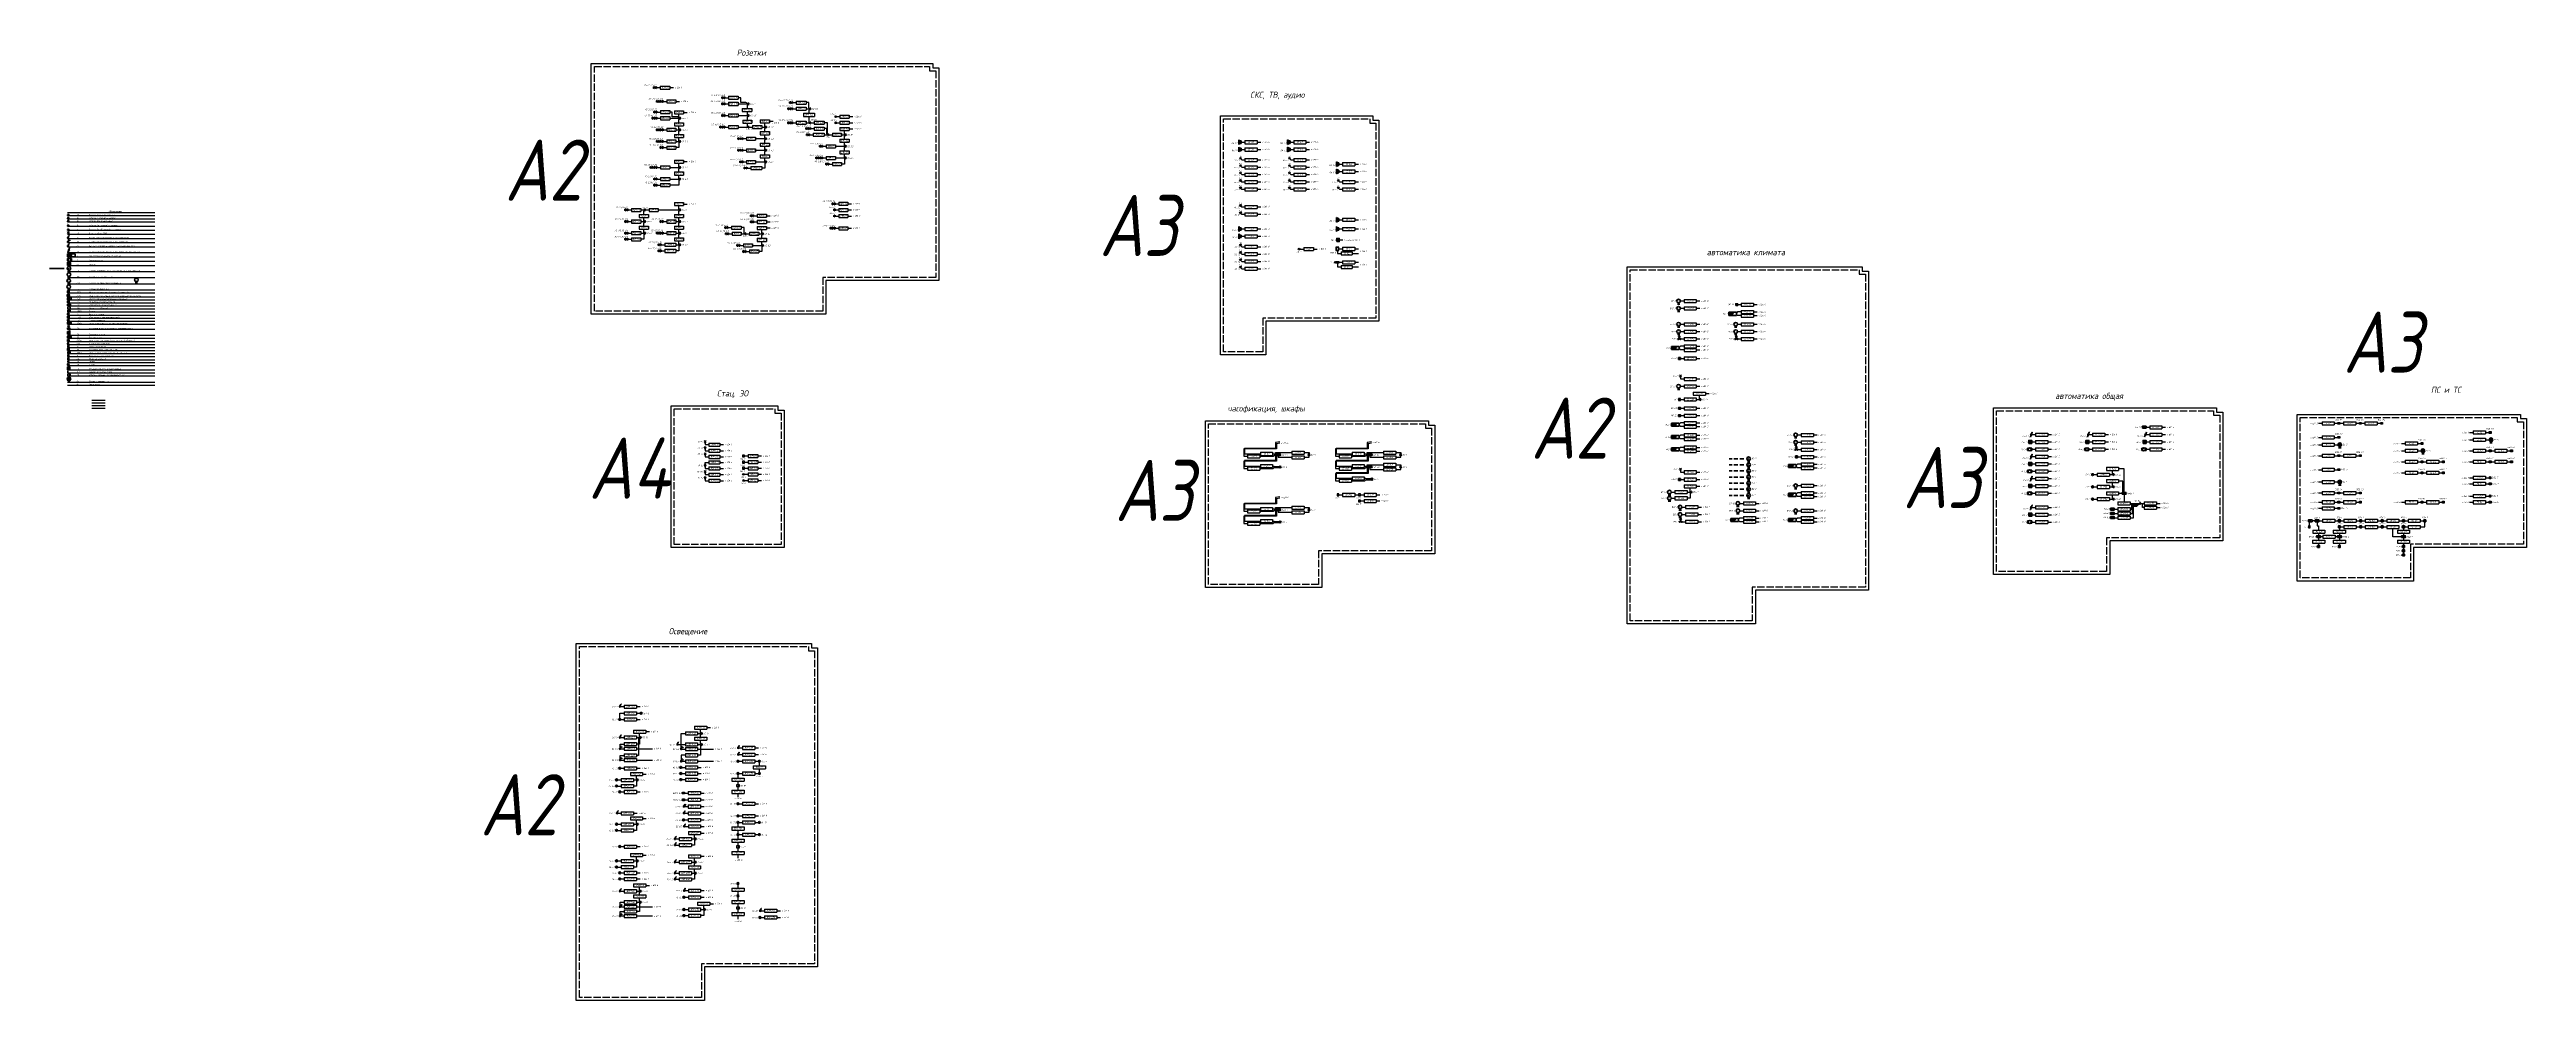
# Model space of a CAD drawing. Header units: millimetres. Extents: x -1048 to 3005, y -1068 to 487.
import ezdxf
from ezdxf.enums import TextEntityAlignment as Align

# ---------------------------------------------------------------- set-up
doc = ezdxf.new("R2010")
doc.units = ezdxf.units.MM
doc.linetypes.add('ACAD_ISO02W100', pattern=[15, 12, -3])
doc.linetypes.add('DASHED', pattern=[19.05, 12.7, -6.35])
doc.layers.add('05 Слаботочка', color=7, linetype='Continuous')
doc.layers.add('10 СОТ', color=7, linetype='Continuous')
doc.layers.add('noprint', color=2, linetype='Continuous', plot=False)
doc.styles.add('GOST typeA', font='GOST_A.TTF')
doc.styles.get("Standard").update_dxf_attribs({"font": 'arial.ttf'})
doc.styles.add('ГОСТ-ISOCPEUR', font='isocpeui.ttf', dxfattribs={"width": 0.8})
doc.linetypes.add('12V', pattern='A,12.7,-5.08,["12V",Standard,S=2.54,R=0,X=-2.54,Y=-1.27],-5.08', length=22.86)
doc.linetypes.add('220V_LINE', pattern='A,0.2,-0.05,["~220V",Standard,S=0.1,R=0,X=0,Y=-0.05],-0.4,0.1', length=0.75)
doc.linetypes.add('24AC', pattern='A,20,-5,["24AC",Standard,S=2.54,R=0,X=-5,Y=-1.27],-5', length=30)
doc.linetypes.add('DC24V_LINE', pattern='A,0.2,-0.08,["=24V",Standard,S=0.1,R=0,X=0,Y=-0.05],-0.47,0.1', length=0.85)
doc.linetypes.add('LAN_LINE', pattern='A,0.2,-0.05,["LAN",Standard,S=0.1,R=0,X=0,Y=-0.05],-0.3,0.1', length=0.65)
doc.linetypes.add('RS_LINE', pattern='A,0.2,-0.05,["RS",Standard,S=0.1,R=0,X=0,Y=-0.05],-0.2,0.1', length=0.55)

# ---------------------------------------------------------------- blocks, each defined once
blk = doc.blocks.new('розетка скрытая трехполюсная')
at = {"color": 0, "lineweight": -2}
for p, q in [((-1.5, 1.5), (1.5, 1.5)), ((-1.5, 0), (1.5, 0)), ((0, 0), (0, 3))]:
    blk.add_line(p, q, dxfattribs=at)
blk.add_arc((0, 0), 1.5, 0, 180, dxfattribs=at)
blk = doc.blocks.new('коробка коммутационная')
at = {"color": 0, "lineweight": -2}
blk.add_line((0, 3), (0, 0), dxfattribs=at)
blk.add_arc((0, 1.5), 1.5, 270, 90, dxfattribs=at)
blk = doc.blocks.new('*T10')
at = {"color": 0, "lineweight": -2}
for p, q in [((0, 0), (15, 0)), ((0, 0), (0, -5)), ((15, 0), (15, -5)), ((0, -5), (15, -5))]:
    blk.add_line(p, q, dxfattribs=at)
at = {"color": 0, "insert": (7.5, -2.5), "char_height": 2.5, "width": 14, "attachment_point": 5, "style": 'ГОСТ-ISOCPEUR'}
blk.add_mtext('{ЭОМ-1.1}', dxfattribs=at)
blk = doc.blocks.new('*T13')
at = {"color": 0, "lineweight": -2}
for p, q in [((0, 0), (15, 0)), ((0, 0), (0, -5)), ((15, 0), (15, -5)), ((0, -5), (15, -5))]:
    blk.add_line(p, q, dxfattribs=at)
at = {"color": 0, "insert": (7.5, -2.5), "char_height": 2.5, "width": 14, "attachment_point": 5, "style": 'ГОСТ-ISOCPEUR'}
blk.add_mtext('{ЭОМ-1.5}', dxfattribs=at)
blk = doc.blocks.new('*T14')
at = {"color": 0, "lineweight": -2}
for p, q in [((0, 0), (15, 0)), ((0, 0), (0, -5)), ((15, 0), (15, -5)), ((0, -5), (15, -5))]:
    blk.add_line(p, q, dxfattribs=at)
at = {"color": 0, "insert": (7.5, -2.5), "char_height": 2.5, "width": 14, "attachment_point": 5, "style": 'ГОСТ-ISOCPEUR'}
blk.add_mtext('{ЭОМ-1.3}', dxfattribs=at)
blk = doc.blocks.new('*T15')
at = {"color": 0, "lineweight": -2}
for p, q in [((0, 0), (15, 0)), ((0, 0), (0, -5)), ((15, 0), (15, -5)), ((0, -5), (15, -5))]:
    blk.add_line(p, q, dxfattribs=at)
at = {"color": 0, "insert": (7.5, -2.5), "char_height": 2.5, "width": 14, "attachment_point": 5, "style": 'ГОСТ-ISOCPEUR'}
blk.add_mtext('{ЭОМ-1.2}', dxfattribs=at)
blk = doc.blocks.new('*T16')
at = {"color": 0, "lineweight": -2}
for p, q in [((0, 0), (15, 0)), ((0, 0), (0, -5)), ((15, 0), (15, -5)), ((0, -5), (15, -5))]:
    blk.add_line(p, q, dxfattribs=at)
at = {"color": 0, "insert": (7.5, -2.5), "char_height": 2.5, "width": 14, "attachment_point": 5, "style": 'ГОСТ-ISOCPEUR'}
blk.add_mtext('{ЭОМ-1.7}', dxfattribs=at)
blk = doc.blocks.new('*T17')
at = {"color": 0, "lineweight": -2}
for p, q in [((0, 0), (15, 0)), ((0, 0), (0, -5)), ((15, 0), (15, -5)), ((0, -5), (15, -5))]:
    blk.add_line(p, q, dxfattribs=at)
at = {"color": 0, "insert": (7.5, -2.5), "char_height": 2.5, "width": 14, "attachment_point": 5, "style": 'ГОСТ-ISOCPEUR'}
blk.add_mtext('{ЭОМ-1.4}', dxfattribs=at)
blk = doc.blocks.new('*T18')
at = {"color": 0, "lineweight": -2}
for p, q in [((0, 0), (15, 0)), ((0, 0), (0, -5)), ((15, 0), (15, -5)), ((0, -5), (15, -5))]:
    blk.add_line(p, q, dxfattribs=at)
at = {"color": 0, "insert": (7.5, -2.5), "char_height": 2.5, "width": 14, "attachment_point": 5, "style": 'ГОСТ-ISOCPEUR'}
blk.add_mtext('{ЭОМ-1.6}', dxfattribs=at)
blk = doc.blocks.new('*T19')
at = {"color": 0, "lineweight": -2}
for p, q in [((0, 0), (18, 0)), ((0, 0), (0, -5)), ((18, 0), (18, -5)), ((0, -5), (18, -5))]:
    blk.add_line(p, q, dxfattribs=at)
at = {"color": 0, "insert": (9, -2.5), "char_height": 2.5, "width": 17, "attachment_point": 5, "style": 'ГОСТ-ISOCPEUR'}
blk.add_mtext('{ЭОМ-1.15}', dxfattribs=at)
blk = doc.blocks.new('*T20')
at = {"color": 0, "lineweight": -2}
for p, q in [((0, 0), (15, 0)), ((0, 0), (0, -5)), ((15, 0), (15, -5)), ((0, -5), (15, -5))]:
    blk.add_line(p, q, dxfattribs=at)
at = {"color": 0, "insert": (7.5, -2.5), "char_height": 2.5, "width": 14, "attachment_point": 5, "style": 'ГОСТ-ISOCPEUR'}
blk.add_mtext('{ЭОМ-1.9}', dxfattribs=at)
blk = doc.blocks.new('*T21')
at = {"color": 0, "lineweight": -2}
for p, q in [((0, 0), (15, 0)), ((0, 0), (0, -5)), ((15, 0), (15, -5)), ((0, -5), (15, -5))]:
    blk.add_line(p, q, dxfattribs=at)
at = {"color": 0, "insert": (7.5, -2.5), "char_height": 2.5, "width": 14, "attachment_point": 5, "style": 'ГОСТ-ISOCPEUR'}
blk.add_mtext('{\\W0.8;ЭОМ-1.10}', dxfattribs=at)
blk = doc.blocks.new('*T24')
at = {"color": 0, "lineweight": -2}
for p, q in [((0, 0), (15, 0)), ((0, 0), (0, -5)), ((15, 0), (15, -5)), ((0, -5), (15, -5))]:
    blk.add_line(p, q, dxfattribs=at)
at = {"color": 0, "insert": (7.5, -2.5), "char_height": 2.5, "width": 14, "attachment_point": 5, "style": 'ГОСТ-ISOCPEUR'}
blk.add_mtext('{ЭОМ-1.13}', dxfattribs=at)
blk = doc.blocks.new('*T25')
at = {"color": 0, "lineweight": -2}
for p, q in [((0, 0), (15, 0)), ((0, 0), (0, -5)), ((15, 0), (15, -5)), ((0, -5), (15, -5))]:
    blk.add_line(p, q, dxfattribs=at)
at = {"color": 0, "insert": (7.5, -2.5), "char_height": 2.5, "width": 14, "attachment_point": 5, "style": 'ГОСТ-ISOCPEUR'}
blk.add_mtext('{ЭОМ-2.1}', dxfattribs=at)
blk = doc.blocks.new('*T26')
at = {"color": 0, "lineweight": -2}
for p, q in [((0, 0), (15, 0)), ((0, 0), (0, -5)), ((15, 0), (15, -5)), ((0, -5), (15, -5))]:
    blk.add_line(p, q, dxfattribs=at)
at = {"color": 0, "insert": (7.5, -2.5), "char_height": 2.5, "width": 14, "attachment_point": 5, "style": 'ГОСТ-ISOCPEUR'}
blk.add_mtext('{ЭОМ-2.3}', dxfattribs=at)
blk = doc.blocks.new('розетка открытая трехполюсная')
at = {"color": 0, "lineweight": -2}
for p, q in [((-1.5, 1.5), (1.5, 1.5)), ((-1.5, 0), (1.5, 0)), ((0, 1.5), (0, 3))]:
    blk.add_line(p, q, dxfattribs=at)
blk.add_arc((0, 0), 1.5, 0, 180, dxfattribs=at)
blk = doc.blocks.new('*T31')
at = {"color": 0, "lineweight": -2}
for p, q in [((0, 0), (15, 0)), ((0, 0), (0, -5)), ((15, 0), (15, -5)), ((0, -5), (15, -5))]:
    blk.add_line(p, q, dxfattribs=at)
at = {"color": 0, "insert": (7.5, -2.5), "char_height": 2.5, "width": 14, "attachment_point": 5, "style": 'ГОСТ-ISOCPEUR'}
blk.add_mtext('{ЭОМ-3.1}', dxfattribs=at)
blk = doc.blocks.new('*T32')
at = {"color": 0, "lineweight": -2}
for p, q in [((0, 0), (15, 0)), ((0, 0), (0, -5)), ((15, 0), (15, -5)), ((0, -5), (15, -5))]:
    blk.add_line(p, q, dxfattribs=at)
at = {"color": 0, "insert": (7.5, -2.5), "char_height": 2.5, "width": 14, "attachment_point": 5, "style": 'ГОСТ-ISOCPEUR'}
blk.add_mtext('{ЭОМ-3.3}', dxfattribs=at)
blk = doc.blocks.new('*T33')
at = {"color": 0, "lineweight": -2}
for p, q in [((0, 0), (15, 0)), ((0, 0), (0, -5)), ((15, 0), (15, -5)), ((0, -5), (15, -5))]:
    blk.add_line(p, q, dxfattribs=at)
at = {"color": 0, "insert": (7.5, -2.5), "char_height": 2.5, "width": 14, "attachment_point": 5, "style": 'ГОСТ-ISOCPEUR'}
blk.add_mtext('{ЭОМ-3.2}', dxfattribs=at)
blk = doc.blocks.new('*T34')
at = {"color": 0, "lineweight": -2}
for p, q in [((0, 0), (15, 0)), ((0, 0), (0, -5)), ((15, 0), (15, -5)), ((0, -5), (15, -5))]:
    blk.add_line(p, q, dxfattribs=at)
at = {"color": 0, "insert": (7.5, -2.5), "char_height": 2.5, "width": 14, "attachment_point": 5, "style": 'ГОСТ-ISOCPEUR'}
blk.add_mtext('{ЭОМ-3.4}', dxfattribs=at)
blk = doc.blocks.new('*T35')
at = {"color": 0, "lineweight": -2}
for p, q in [((0, 0), (15, 0)), ((0, 0), (0, -5)), ((15, 0), (15, -5)), ((0, -5), (15, -5))]:
    blk.add_line(p, q, dxfattribs=at)
at = {"color": 0, "insert": (7.5, -2.5), "char_height": 2.5, "width": 14, "attachment_point": 5, "style": 'ГОСТ-ISOCPEUR'}
blk.add_mtext('{ЭОМ-3.5}', dxfattribs=at)
blk = doc.blocks.new('*T36')
at = {"color": 0, "lineweight": -2}
for p, q in [((0, 0), (15, 0)), ((0, 0), (0, -5)), ((15, 0), (15, -5)), ((0, -5), (15, -5))]:
    blk.add_line(p, q, dxfattribs=at)
at = {"color": 0, "insert": (7.5, -2.5), "char_height": 2.5, "width": 14, "attachment_point": 5, "style": 'ГОСТ-ISOCPEUR'}
blk.add_mtext('{ЭОМ-3.6}', dxfattribs=at)
blk = doc.blocks.new('*T37')
at = {"color": 0, "lineweight": -2}
for p, q in [((0, 0), (15, 0)), ((0, 0), (0, -5)), ((15, 0), (15, -5)), ((0, -5), (15, -5))]:
    blk.add_line(p, q, dxfattribs=at)
at = {"color": 0, "insert": (7.5, -2.5), "char_height": 2.5, "width": 14, "attachment_point": 5, "style": 'ГОСТ-ISOCPEUR'}
blk.add_mtext('{ЭОМ-3.7}', dxfattribs=at)
blk = doc.blocks.new('*T39')
at = {"color": 0, "lineweight": -2}
for p, q in [((0, 0), (15, 0)), ((0, 0), (0, -5)), ((15, 0), (15, -5)), ((0, -5), (15, -5))]:
    blk.add_line(p, q, dxfattribs=at)
at = {"color": 0, "insert": (7.5, -2.5), "char_height": 2.5, "width": 14, "attachment_point": 5, "style": 'ГОСТ-ISOCPEUR'}
blk.add_mtext('{ЭОМ-3.8}', dxfattribs=at)
blk = doc.blocks.new('*T40')
at = {"color": 0, "lineweight": -2}
for p, q in [((0, 0), (15, 0)), ((0, 0), (0, -5)), ((15, 0), (15, -5)), ((0, -5), (15, -5))]:
    blk.add_line(p, q, dxfattribs=at)
at = {"color": 0, "insert": (7.5, -2.5), "char_height": 2.5, "width": 14, "attachment_point": 5, "style": 'ГОСТ-ISOCPEUR'}
blk.add_mtext('{ЭОМ-3.9}', dxfattribs=at)
blk = doc.blocks.new('розетка скрытая трехполюсная IP54')
at = {"lineweight": -2}
h = blk.add_hatch(color=0, dxfattribs=at)
h.paths.add_polyline_path([(0, 0), (0, 1.5, 0.414214), (-1.5, 0)])
h.paths.add_polyline_path([(1.5, 0, 0.414214), (0, 1.5), (0, 0)])
at = {"color": 0, "lineweight": -2}
for p, q in [((-1.5, 1.5), (1.5, 1.5)), ((-1.5, 0), (1.5, 0)), ((0, 0), (0, 3))]:
    blk.add_line(p, q, dxfattribs=at)
blk.add_arc((0, 0), 1.5, 0, 180, dxfattribs=at)
blk = doc.blocks.new('*T46')
at = {"color": 0, "lineweight": -2}
for p, q in [((0, 0), (16, 0)), ((0, 0), (0, -5)), ((16, 0), (16, -5)), ((0, -5), (16, -5))]:
    blk.add_line(p, q, dxfattribs=at)
at = {"color": 0, "insert": (8, -2.5), "char_height": 2.5, "width": 15, "attachment_point": 5, "style": 'ГОСТ-ISOCPEUR'}
blk.add_mtext('{ЭОМ-9.1}', dxfattribs=at)
blk = doc.blocks.new('*T47')
at = {"color": 0, "lineweight": -2}
for p, q in [((0, 0), (15, 0)), ((0, 0), (0, -5)), ((15, 0), (15, -5)), ((0, -5), (15, -5))]:
    blk.add_line(p, q, dxfattribs=at)
at = {"color": 0, "insert": (7.5, -2.5), "char_height": 2.5, "width": 14, "attachment_point": 5, "style": 'ГОСТ-ISOCPEUR'}
blk.add_mtext('{ЭОМ-4.1}', dxfattribs=at)
blk = doc.blocks.new('*T48')
at = {"color": 0, "lineweight": -2}
for p, q in [((0, 0), (15, 0)), ((0, 0), (0, -5)), ((15, 0), (15, -5)), ((0, -5), (15, -5))]:
    blk.add_line(p, q, dxfattribs=at)
at = {"color": 0, "insert": (7.5, -2.5), "char_height": 2.5, "width": 14, "attachment_point": 5, "style": 'ГОСТ-ISOCPEUR'}
blk.add_mtext('{ЭОМ-4.2}', dxfattribs=at)
blk = doc.blocks.new('*T49')
at = {"color": 0, "lineweight": -2}
for p, q in [((0, 0), (15, 0)), ((0, 0), (0, -5)), ((15, 0), (15, -5)), ((0, -5), (15, -5))]:
    blk.add_line(p, q, dxfattribs=at)
at = {"color": 0, "insert": (7.5, -2.5), "char_height": 2.5, "width": 14, "attachment_point": 5, "style": 'ГОСТ-ISOCPEUR'}
blk.add_mtext('{ЭОМ-4.3}', dxfattribs=at)
blk = doc.blocks.new('*T50')
at = {"color": 0, "lineweight": -2}
for p, q in [((0, 0), (15, 0)), ((0, 0), (0, -5)), ((15, 0), (15, -5)), ((0, -5), (15, -5))]:
    blk.add_line(p, q, dxfattribs=at)
at = {"color": 0, "insert": (7.5, -2.5), "char_height": 2.5, "width": 14, "attachment_point": 5, "style": 'ГОСТ-ISOCPEUR'}
blk.add_mtext('{ЭОМ-4.9}', dxfattribs=at)
blk = doc.blocks.new('*T51')
at = {"color": 0, "lineweight": -2}
for p, q in [((0, 0), (15, 0)), ((0, 0), (0, -5)), ((15, 0), (15, -5)), ((0, -5), (15, -5))]:
    blk.add_line(p, q, dxfattribs=at)
at = {"color": 0, "insert": (7.5, -2.5), "char_height": 2.5, "width": 14, "attachment_point": 5, "style": 'ГОСТ-ISOCPEUR'}
blk.add_mtext('{ЭОМ-4.4}', dxfattribs=at)
blk = doc.blocks.new('*T52')
at = {"color": 0, "lineweight": -2}
for p, q in [((0, 0), (15, 0)), ((0, 0), (0, -5)), ((15, 0), (15, -5)), ((0, -5), (15, -5))]:
    blk.add_line(p, q, dxfattribs=at)
at = {"color": 0, "insert": (7.5, -2.5), "char_height": 2.5, "width": 14, "attachment_point": 5, "style": 'ГОСТ-ISOCPEUR'}
blk.add_mtext('{ЭОМ-4.5}', dxfattribs=at)
blk = doc.blocks.new('*T53')
at = {"color": 0, "lineweight": -2}
for p, q in [((0, 0), (18, 0)), ((0, 0), (0, -5)), ((18, 0), (18, -5)), ((0, -5), (18, -5))]:
    blk.add_line(p, q, dxfattribs=at)
at = {"color": 0, "insert": (9, -2.5), "char_height": 2.5, "width": 17, "attachment_point": 5, "style": 'ГОСТ-ISOCPEUR'}
blk.add_mtext('{ЭОМ-4.8}', dxfattribs=at)
blk = doc.blocks.new('*T56')
at = {"color": 0, "lineweight": -2}
for p, q in [((0, 0), (15, 0)), ((0, 0), (0, -5)), ((15, 0), (15, -5)), ((0, -5), (15, -5))]:
    blk.add_line(p, q, dxfattribs=at)
at = {"color": 0, "insert": (7.5, -2.5), "char_height": 2.5, "width": 14, "attachment_point": 5, "style": 'ГОСТ-ISOCPEUR'}
blk.add_mtext('{ЭОМ-4.11}', dxfattribs=at)
blk = doc.blocks.new('*T57')
at = {"color": 0, "lineweight": -2}
for p, q in [((0, 0), (16, 0)), ((0, 0), (0, -5)), ((16, 0), (16, -5)), ((0, -5), (16, -5))]:
    blk.add_line(p, q, dxfattribs=at)
at = {"color": 0, "insert": (8, -2.5), "char_height": 2.5, "width": 15, "attachment_point": 5, "style": 'ГОСТ-ISOCPEUR'}
blk.add_mtext('{ЭОМ-4.12}', dxfattribs=at)
blk = doc.blocks.new('*T59')
at = {"color": 0, "lineweight": -2}
for p, q in [((0, 0), (16, 0)), ((0, 0), (0, -5)), ((16, 0), (16, -5)), ((0, -5), (16, -5))]:
    blk.add_line(p, q, dxfattribs=at)
at = {"color": 0, "insert": (8, -2.5), "char_height": 2.5, "width": 15, "attachment_point": 5, "style": 'ГОСТ-ISOCPEUR'}
blk.add_mtext('{ЭОМ-4.15}', dxfattribs=at)
blk = doc.blocks.new('*T60')
at = {"color": 0, "lineweight": -2}
for p, q in [((0, 0), (15, 0)), ((0, 0), (0, -5)), ((15, 0), (15, -5)), ((0, -5), (15, -5))]:
    blk.add_line(p, q, dxfattribs=at)
at = {"color": 0, "insert": (7.5, -2.5), "char_height": 2.5, "width": 14, "attachment_point": 5, "style": 'ГОСТ-ISOCPEUR'}
blk.add_mtext('{ЭОМ-5.1}', dxfattribs=at)
blk = doc.blocks.new('*T61')
at = {"color": 0, "lineweight": -2}
for p, q in [((0, 0), (15, 0)), ((0, 0), (0, -5)), ((15, 0), (15, -5)), ((0, -5), (15, -5))]:
    blk.add_line(p, q, dxfattribs=at)
at = {"color": 0, "insert": (7.5, -2.5), "char_height": 2.5, "width": 14, "attachment_point": 5, "style": 'ГОСТ-ISOCPEUR'}
blk.add_mtext('{ЭОМ-5.2}', dxfattribs=at)
blk = doc.blocks.new('*T62')
at = {"color": 0, "lineweight": -2}
for p, q in [((0, 0), (15, 0)), ((0, 0), (0, -5)), ((15, 0), (15, -5)), ((0, -5), (15, -5))]:
    blk.add_line(p, q, dxfattribs=at)
at = {"color": 0, "insert": (7.5, -2.5), "char_height": 2.5, "width": 14, "attachment_point": 5, "style": 'ГОСТ-ISOCPEUR'}
blk.add_mtext('{ЭОМ-5.3}', dxfattribs=at)
blk = doc.blocks.new('*T63')
at = {"color": 0, "lineweight": -2}
for p, q in [((0, 0), (15, 0)), ((0, 0), (0, -5)), ((15, 0), (15, -5)), ((0, -5), (15, -5))]:
    blk.add_line(p, q, dxfattribs=at)
at = {"color": 0, "insert": (7.5, -2.5), "char_height": 2.5, "width": 14, "attachment_point": 5, "style": 'ГОСТ-ISOCPEUR'}
blk.add_mtext('{ЭОМ-5.4}', dxfattribs=at)
blk = doc.blocks.new('*T64')
at = {"color": 0, "lineweight": -2}
for p, q in [((0, 0), (15, 0)), ((0, 0), (0, -5)), ((15, 0), (15, -5)), ((0, -5), (15, -5))]:
    blk.add_line(p, q, dxfattribs=at)
at = {"color": 0, "insert": (7.5, -2.5), "char_height": 2.5, "width": 14, "attachment_point": 5, "style": 'ГОСТ-ISOCPEUR'}
blk.add_mtext('{ЭОМ-5.5}', dxfattribs=at)
blk = doc.blocks.new('*T65')
at = {"color": 0, "lineweight": -2}
for p, q in [((0, 0), (15, 0)), ((0, 0), (0, -5)), ((15, 0), (15, -5)), ((0, -5), (15, -5))]:
    blk.add_line(p, q, dxfattribs=at)
at = {"color": 0, "insert": (7.5, -2.5), "char_height": 2.5, "width": 14, "attachment_point": 5, "style": 'ГОСТ-ISOCPEUR'}
blk.add_mtext('{ЭОМ-5.8}', dxfattribs=at)
blk = doc.blocks.new('*T66')
at = {"color": 0, "lineweight": -2}
for p, q in [((0, 0), (15, 0)), ((0, 0), (0, -5)), ((15, 0), (15, -5)), ((0, -5), (15, -5))]:
    blk.add_line(p, q, dxfattribs=at)
at = {"color": 0, "insert": (7.5, -2.5), "char_height": 2.5, "width": 14, "attachment_point": 5, "style": 'ГОСТ-ISOCPEUR'}
blk.add_mtext('{ЭОМ-5.9}', dxfattribs=at)
blk = doc.blocks.new('*T67')
at = {"color": 0, "lineweight": -2}
for p, q in [((0, 0), (18, 0)), ((0, 0), (0, -5)), ((18, 0), (18, -5)), ((0, -5), (18, -5))]:
    blk.add_line(p, q, dxfattribs=at)
at = {"color": 0, "insert": (9, -2.5), "char_height": 2.5, "width": 17, "attachment_point": 5, "style": 'ГОСТ-ISOCPEUR'}
blk.add_mtext('{ЭОМ-5.10}', dxfattribs=at)
blk = doc.blocks.new('*T68')
at = {"color": 0, "lineweight": -2}
for p, q in [((0, 0), (16, 0)), ((0, 0), (0, -5)), ((16, 0), (16, -5)), ((0, -5), (16, -5))]:
    blk.add_line(p, q, dxfattribs=at)
at = {"color": 0, "insert": (8, -2.5), "char_height": 2.5, "width": 15, "attachment_point": 5, "style": 'ГОСТ-ISOCPEUR'}
blk.add_mtext('{ЭОМ-5.11}', dxfattribs=at)
blk = doc.blocks.new('*T70')
at = {"color": 0, "lineweight": -2}
for p, q in [((0, 0), (16, 0)), ((0, 0), (0, -5)), ((16, 0), (16, -5)), ((0, -5), (16, -5))]:
    blk.add_line(p, q, dxfattribs=at)
at = {"color": 0, "insert": (8, -2.5), "char_height": 2.5, "width": 15, "attachment_point": 5, "style": 'ГОСТ-ISOCPEUR'}
blk.add_mtext('{ЭОМ-5.13}', dxfattribs=at)
blk = doc.blocks.new('*T71')
at = {"color": 0, "lineweight": -2}
for p, q in [((0, 0), (16, 0)), ((0, 0), (0, -5)), ((16, 0), (16, -5)), ((0, -5), (16, -5))]:
    blk.add_line(p, q, dxfattribs=at)
at = {"color": 0, "insert": (8, -2.5), "char_height": 2.5, "width": 15, "attachment_point": 5, "style": 'ГОСТ-ISOCPEUR'}
blk.add_mtext('{ЭОМ-5.16}', dxfattribs=at)
blk = doc.blocks.new('*T72')
at = {"color": 0, "lineweight": -2}
for p, q in [((0, 0), (15, 0)), ((0, 0), (0, -5)), ((15, 0), (15, -5)), ((0, -5), (15, -5))]:
    blk.add_line(p, q, dxfattribs=at)
at = {"color": 0, "insert": (7.5, -2.5), "char_height": 2.5, "width": 14, "attachment_point": 5, "style": 'ГОСТ-ISOCPEUR'}
blk.add_mtext('{ЭОМ-6.1}', dxfattribs=at)
blk = doc.blocks.new('*T73')
at = {"color": 0, "lineweight": -2}
for p, q in [((0, 0), (15, 0)), ((0, 0), (0, -5)), ((15, 0), (15, -5)), ((0, -5), (15, -5))]:
    blk.add_line(p, q, dxfattribs=at)
at = {"color": 0, "insert": (7.5, -2.5), "char_height": 2.5, "width": 14, "attachment_point": 5, "style": 'ГОСТ-ISOCPEUR'}
blk.add_mtext('{ЭОМ-6.2}', dxfattribs=at)
blk = doc.blocks.new('*T74')
at = {"color": 0, "lineweight": -2}
for p, q in [((0, 0), (15, 0)), ((0, 0), (0, -5)), ((15, 0), (15, -5)), ((0, -5), (15, -5))]:
    blk.add_line(p, q, dxfattribs=at)
at = {"color": 0, "insert": (7.5, -2.5), "char_height": 2.5, "width": 14, "attachment_point": 5, "style": 'ГОСТ-ISOCPEUR'}
blk.add_mtext('{ЭОМ-6.3}', dxfattribs=at)
blk = doc.blocks.new('*T75')
at = {"color": 0, "lineweight": -2}
for p, q in [((0, 0), (16, 0)), ((0, 0), (0, -5)), ((16, 0), (16, -5)), ((0, -5), (16, -5))]:
    blk.add_line(p, q, dxfattribs=at)
at = {"color": 0, "insert": (8, -2.5), "char_height": 2.5, "width": 15, "attachment_point": 5, "style": 'ГОСТ-ISOCPEUR'}
blk.add_mtext('{ЭОМ-6.4}', dxfattribs=at)
blk = doc.blocks.new('*T76')
at = {"color": 0, "lineweight": -2}
for p, q in [((0, 0), (15, 0)), ((0, 0), (0, -5)), ((15, 0), (15, -5)), ((0, -5), (15, -5))]:
    blk.add_line(p, q, dxfattribs=at)
at = {"color": 0, "insert": (7.5, -2.5), "char_height": 2.5, "width": 14, "attachment_point": 5, "style": 'ГОСТ-ISOCPEUR'}
blk.add_mtext('{ЭОМ-6.5}', dxfattribs=at)
blk = doc.blocks.new('*T77')
at = {"color": 0, "lineweight": -2}
for p, q in [((0, 0), (15, 0)), ((0, 0), (0, -5)), ((15, 0), (15, -5)), ((0, -5), (15, -5))]:
    blk.add_line(p, q, dxfattribs=at)
at = {"color": 0, "insert": (7.5, -2.5), "char_height": 2.5, "width": 14, "attachment_point": 5, "style": 'ГОСТ-ISOCPEUR'}
blk.add_mtext('{ЭОМ-6.6}', dxfattribs=at)
blk = doc.blocks.new('*T78')
at = {"color": 0, "lineweight": -2}
for p, q in [((0, 0), (15, 0)), ((0, 0), (0, -5)), ((15, 0), (15, -5)), ((0, -5), (15, -5))]:
    blk.add_line(p, q, dxfattribs=at)
at = {"color": 0, "insert": (7.5, -2.5), "char_height": 2.5, "width": 14, "attachment_point": 5, "style": 'ГОСТ-ISOCPEUR'}
blk.add_mtext('{ЭОМ-6.7}', dxfattribs=at)
blk = doc.blocks.new('*T79')
at = {"color": 0, "lineweight": -2}
for p, q in [((0, 0), (15, 0)), ((0, 0), (0, -5)), ((15, 0), (15, -5)), ((0, -5), (15, -5))]:
    blk.add_line(p, q, dxfattribs=at)
at = {"color": 0, "insert": (7.5, -2.5), "char_height": 2.5, "width": 14, "attachment_point": 5, "style": 'ГОСТ-ISOCPEUR'}
blk.add_mtext('{ЭОМ-6.8}', dxfattribs=at)
blk = doc.blocks.new('*T83')
at = {"color": 0, "lineweight": -2}
for p, q in [((0, 0), (15, 0)), ((0, 0), (0, -5)), ((15, 0), (15, -5)), ((0, -5), (15, -5))]:
    blk.add_line(p, q, dxfattribs=at)
at = {"color": 0, "insert": (7.5, -2.5), "char_height": 2.5, "width": 14, "attachment_point": 5, "style": 'ГОСТ-ISOCPEUR'}
blk.add_mtext('{ЭОМ-6.9}', dxfattribs=at)
blk = doc.blocks.new('*T84')
at = {"color": 0, "lineweight": -2}
for p, q in [((0, 0), (15, 0)), ((0, 0), (0, -5)), ((15, 0), (15, -5)), ((0, -5), (15, -5))]:
    blk.add_line(p, q, dxfattribs=at)
at = {"color": 0, "insert": (7.5, -2.5), "char_height": 2.5, "width": 14, "attachment_point": 5, "style": 'ГОСТ-ISOCPEUR'}
blk.add_mtext('{ЭОМ-8.1}', dxfattribs=at)
blk = doc.blocks.new('*T85')
at = {"color": 0, "lineweight": -2}
for p, q in [((0, 0), (15, 0)), ((0, 0), (0, -5)), ((15, 0), (15, -5)), ((0, -5), (15, -5))]:
    blk.add_line(p, q, dxfattribs=at)
at = {"color": 0, "insert": (7.5, -2.5), "char_height": 2.5, "width": 14, "attachment_point": 5, "style": 'ГОСТ-ISOCPEUR'}
blk.add_mtext('{ЭОМ-7.2}', dxfattribs=at)
blk = doc.blocks.new('*T88')
at = {"color": 0, "lineweight": -2}
for p, q in [((0, 0), (15, 0)), ((0, 0), (0, -5)), ((15, 0), (15, -5)), ((0, -5), (15, -5))]:
    blk.add_line(p, q, dxfattribs=at)
at = {"color": 0, "insert": (7.5, -2.5), "char_height": 2.5, "width": 14, "attachment_point": 5, "style": 'ГОСТ-ISOCPEUR'}
blk.add_mtext('{ЭОМ-7.3}', dxfattribs=at)
blk = doc.blocks.new('стац. точка')
at = {"color": 0, "lineweight": -2}
for p, q in [((-1.5, 1.5), (1.5, -1.5)), ((1.5, 1.5), (-1.5, -1.5)), ((0, 0), (0, -3))]:
    blk.add_line(p, q, dxfattribs=at)
blk = doc.blocks.new('*T97')
at = {"color": 0, "lineweight": -2}
for p, q in [((0, 0), (18, 0)), ((0, 0), (0, -5)), ((18, 0), (18, -5)), ((0, -5), (18, -5))]:
    blk.add_line(p, q, dxfattribs=at)
at = {"color": 0, "insert": (9, -2.5), "char_height": 2.5, "width": 17, "attachment_point": 5, "style": 'ГОСТ-ISOCPEUR'}
blk.add_mtext('{ЭОМ-1.32}', dxfattribs=at)
blk = doc.blocks.new('*T99')
at = {"color": 0, "lineweight": -2}
for p, q in [((0, 0), (20, 0)), ((0, 0), (0, -5)), ((20, 0), (20, -5)), ((0, -5), (20, -5))]:
    blk.add_line(p, q, dxfattribs=at)
at = {"color": 0, "insert": (10, -2.5), "char_height": 2.5, "width": 19, "attachment_point": 5, "style": 'ГОСТ-ISOCPEUR'}
blk.add_mtext('{ЭОМ-1.51}', dxfattribs=at)
blk = doc.blocks.new('*T100')
at = {"color": 0, "lineweight": -2}
for p, q in [((0, 0), (20, 0)), ((0, 0), (0, -5)), ((20, 0), (20, -5)), ((0, -5), (20, -5))]:
    blk.add_line(p, q, dxfattribs=at)
at = {"color": 0, "insert": (10, -2.5), "char_height": 2.5, "width": 19, "attachment_point": 5, "style": 'ГОСТ-ISOCPEUR'}
blk.add_mtext('{ЭОМ-1.52}', dxfattribs=at)
blk = doc.blocks.new('*T101')
at = {"color": 0, "lineweight": -2}
for p, q in [((0, 0), (20, 0)), ((0, 0), (0, -5)), ((20, 0), (20, -5)), ((0, -5), (20, -5))]:
    blk.add_line(p, q, dxfattribs=at)
at = {"color": 0, "insert": (10, -2.5), "char_height": 2.5, "width": 19, "attachment_point": 5, "style": 'ГОСТ-ISOCPEUR'}
blk.add_mtext('{ЭОМ-1.53}', dxfattribs=at)
blk = doc.blocks.new('*T102')
at = {"color": 0, "lineweight": -2}
for p, q in [((0, 0), (20, 0)), ((0, 0), (0, -5)), ((20, 0), (20, -5)), ((0, -5), (20, -5))]:
    blk.add_line(p, q, dxfattribs=at)
at = {"color": 0, "insert": (10, -2.5), "char_height": 2.5, "width": 19, "attachment_point": 5, "style": 'ГОСТ-ISOCPEUR'}
blk.add_mtext('{ЭОМ-1.54}', dxfattribs=at)
blk = doc.blocks.new('*T103')
at = {"color": 0, "lineweight": -2}
for p, q in [((0, 0), (20, 0)), ((0, 0), (0, -5)), ((20, 0), (20, -5)), ((0, -5), (20, -5))]:
    blk.add_line(p, q, dxfattribs=at)
at = {"color": 0, "insert": (10, -2.5), "char_height": 2.5, "width": 19, "attachment_point": 5, "style": 'ГОСТ-ISOCPEUR'}
blk.add_mtext('{ЭОМ-1.55}', dxfattribs=at)
blk = doc.blocks.new('*T104')
at = {"color": 0, "lineweight": -2}
for p, q in [((0, 0), (20, 0)), ((0, 0), (0, -5)), ((20, 0), (20, -5)), ((0, -5), (20, -5))]:
    blk.add_line(p, q, dxfattribs=at)
at = {"color": 0, "insert": (10, -2.5), "char_height": 2.5, "width": 19, "attachment_point": 5, "style": 'ГОСТ-ISOCPEUR'}
blk.add_mtext('{ЭОМ-1.56}', dxfattribs=at)
blk = doc.blocks.new('кнопка 1')
at = {"color": 0, "lineweight": -2}
for p, q in [((0.3, 0.9), (1.4, 3.8)), ((1.4, 3.8), (2.3, 3.4))]:
    blk.add_line(p, q, dxfattribs=at)
blk.add_circle((0, 0), 1, dxfattribs=at)
blk = doc.blocks.new('*T142')
at = {"color": 0, "lineweight": -2}
for p, q in [((0, 0), (20, 0)), ((0, 0), (0, -5)), ((20, 0), (20, -5)), ((0, -5), (20, -5))]:
    blk.add_line(p, q, dxfattribs=at)
at = {"color": 0, "insert": (10, -2.5), "char_height": 2.5, "width": 19, "attachment_point": 5, "style": 'ГОСТ-ISOCPEUR'}
blk.add_mtext('{ЭОМ-1.60}', dxfattribs=at)
blk = doc.blocks.new('*T143')
at = {"color": 0, "lineweight": -2}
for p, q in [((0, 0), (20, 0)), ((0, 0), (0, -5)), ((20, 0), (20, -5)), ((0, -5), (20, -5))]:
    blk.add_line(p, q, dxfattribs=at)
at = {"color": 0, "insert": (10, -2.5), "char_height": 2.5, "width": 19, "attachment_point": 5, "style": 'ГОСТ-ISOCPEUR'}
blk.add_mtext('{ЭОМ-1.57}', dxfattribs=at)
blk = doc.blocks.new('кнопка 2')
at = {"color": 0, "lineweight": -2}
for p, q in [((0.3, 0.9), (1.4, 3.8)), ((0.7, 0.7), (2.9, 2.9)), ((1.4, 3.8), (2.3, 3.4)), ((2.9, 2.9), (3.7, 2))]:
    blk.add_line(p, q, dxfattribs=at)
blk.add_circle((0, 0), 1, dxfattribs=at)
blk = doc.blocks.new('*T144')
at = {"color": 0, "lineweight": -2}
for p, q in [((0, 0), (20, 0)), ((0, 0), (0, -5)), ((20, 0), (20, -5)), ((0, -5), (20, -5))]:
    blk.add_line(p, q, dxfattribs=at)
at = {"color": 0, "insert": (10, -2.5), "char_height": 2.5, "width": 19, "attachment_point": 5, "style": 'ГОСТ-ISOCPEUR'}
blk.add_mtext('{ЭОМ-1.58}', dxfattribs=at)
blk = doc.blocks.new('*T145')
at = {"color": 0, "lineweight": -2}
for p, q in [((0, 0), (20, 0)), ((0, 0), (0, -5)), ((20, 0), (20, -5)), ((0, -5), (20, -5))]:
    blk.add_line(p, q, dxfattribs=at)
at = {"color": 0, "insert": (10, -2.5), "char_height": 2.5, "width": 19, "attachment_point": 5, "style": 'ГОСТ-ISOCPEUR'}
blk.add_mtext('{ЭОМ-2.51}', dxfattribs=at)
blk = doc.blocks.new('*T146')
at = {"color": 0, "lineweight": -2}
for p, q in [((0, 0), (20, 0)), ((0, 0), (0, -5)), ((20, 0), (20, -5)), ((0, -5), (20, -5))]:
    blk.add_line(p, q, dxfattribs=at)
at = {"color": 0, "insert": (10, -2.5), "char_height": 2.5, "width": 19, "attachment_point": 5, "style": 'ГОСТ-ISOCPEUR'}
blk.add_mtext('{ЭОМ-2.52}', dxfattribs=at)
blk = doc.blocks.new('*T147')
at = {"color": 0, "lineweight": -2}
for p, q in [((0, 0), (20, 0)), ((0, 0), (0, -5)), ((20, 0), (20, -5)), ((0, -5), (20, -5))]:
    blk.add_line(p, q, dxfattribs=at)
at = {"color": 0, "insert": (10, -2.5), "char_height": 2.5, "width": 19, "attachment_point": 5, "style": 'ГОСТ-ISOCPEUR'}
blk.add_mtext('{ЭОМ-2.53}', dxfattribs=at)
blk = doc.blocks.new('*T149')
at = {"color": 0, "lineweight": -2}
for p, q in [((0, 0), (20, 0)), ((0, 0), (0, -5)), ((20, 0), (20, -5)), ((0, -5), (20, -5))]:
    blk.add_line(p, q, dxfattribs=at)
at = {"color": 0, "insert": (10, -2.5), "char_height": 2.5, "width": 19, "attachment_point": 5, "style": 'ГОСТ-ISOCPEUR'}
blk.add_mtext('{ЭОМ-1.59}', dxfattribs=at)
blk = doc.blocks.new('*T150')
at = {"color": 0, "lineweight": -2}
for p, q in [((0, 0), (20, 0)), ((0, 0), (0, -5)), ((20, 0), (20, -5)), ((0, -5), (20, -5))]:
    blk.add_line(p, q, dxfattribs=at)
at = {"color": 0, "insert": (10, -2.5), "char_height": 2.5, "width": 19, "attachment_point": 5, "style": 'ГОСТ-ISOCPEUR'}
blk.add_mtext('{ЭОМ-1.61}', dxfattribs=at)
blk = doc.blocks.new('*T151')
at = {"color": 0, "lineweight": -2}
for p, q in [((0, 0), (20, 0)), ((0, 0), (0, -5)), ((20, 0), (20, -5)), ((0, -5), (20, -5))]:
    blk.add_line(p, q, dxfattribs=at)
at = {"color": 0, "insert": (10, -2.5), "char_height": 2.5, "width": 19, "attachment_point": 5, "style": 'ГОСТ-ISOCPEUR'}
blk.add_mtext('{ЭОМ-1.62}', dxfattribs=at)
blk = doc.blocks.new('*T152')
at = {"color": 0, "lineweight": -2}
for p, q in [((0, 0), (20, 0)), ((0, 0), (0, -5)), ((20, 0), (20, -5)), ((0, -5), (20, -5))]:
    blk.add_line(p, q, dxfattribs=at)
at = {"color": 0, "insert": (10, -2.5), "char_height": 2.5, "width": 19, "attachment_point": 5, "style": 'ГОСТ-ISOCPEUR'}
blk.add_mtext('{ЭОМ-1.63}', dxfattribs=at)
blk = doc.blocks.new('*T153')
at = {"color": 0, "lineweight": -2}
for p, q in [((0, 0), (20, 0)), ((0, 0), (0, -5)), ((20, 0), (20, -5)), ((0, -5), (20, -5))]:
    blk.add_line(p, q, dxfattribs=at)
at = {"color": 0, "insert": (10, -2.5), "char_height": 2.5, "width": 19, "attachment_point": 5, "style": 'ГОСТ-ISOCPEUR'}
blk.add_mtext('{ЭОМ-2.54}', dxfattribs=at)
blk = doc.blocks.new('*T155')
at = {"color": 0, "lineweight": -2}
for p, q in [((0, 0), (20, 0)), ((0, 0), (0, -5)), ((20, 0), (20, -5)), ((0, -5), (20, -5))]:
    blk.add_line(p, q, dxfattribs=at)
at = {"color": 0, "insert": (10, -2.5), "char_height": 2.5, "width": 19, "attachment_point": 5, "style": 'ГОСТ-ISOCPEUR'}
blk.add_mtext('{ЭОМ-3.51}', dxfattribs=at)
blk = doc.blocks.new('*T156')
at = {"color": 0, "lineweight": -2}
for p, q in [((0, 0), (20, 0)), ((0, 0), (0, -5)), ((20, 0), (20, -5)), ((0, -5), (20, -5))]:
    blk.add_line(p, q, dxfattribs=at)
at = {"color": 0, "insert": (10, -2.5), "char_height": 2.5, "width": 19, "attachment_point": 5, "style": 'ГОСТ-ISOCPEUR'}
blk.add_mtext('{ЭОМ-3.52}', dxfattribs=at)
blk = doc.blocks.new('*T157')
at = {"color": 0, "lineweight": -2}
for p, q in [((0, 0), (20, 0)), ((0, 0), (0, -5)), ((20, 0), (20, -5)), ((0, -5), (20, -5))]:
    blk.add_line(p, q, dxfattribs=at)
at = {"color": 0, "insert": (10, -2.5), "char_height": 2.5, "width": 19, "attachment_point": 5, "style": 'ГОСТ-ISOCPEUR'}
blk.add_mtext('{ЭОМ-3.53}', dxfattribs=at)
blk = doc.blocks.new('*T158')
at = {"color": 0, "lineweight": -2}
for p, q in [((0, 0), (20, 0)), ((0, 0), (0, -5)), ((20, 0), (20, -5)), ((0, -5), (20, -5))]:
    blk.add_line(p, q, dxfattribs=at)
at = {"color": 0, "insert": (10, -2.5), "char_height": 2.5, "width": 19, "attachment_point": 5, "style": 'ГОСТ-ISOCPEUR'}
blk.add_mtext('{ЭОМ-3.54}', dxfattribs=at)
blk = doc.blocks.new('*T159')
at = {"color": 0, "lineweight": -2}
for p, q in [((0, 0), (20, 0)), ((0, 0), (0, -5)), ((20, 0), (20, -5)), ((0, -5), (20, -5))]:
    blk.add_line(p, q, dxfattribs=at)
at = {"color": 0, "insert": (10, -2.5), "char_height": 2.5, "width": 19, "attachment_point": 5, "style": 'ГОСТ-ISOCPEUR'}
blk.add_mtext('{ЭОМ-3.55}', dxfattribs=at)
blk = doc.blocks.new('*T160')
at = {"color": 0, "lineweight": -2}
for p, q in [((0, 0), (20, 0)), ((0, 0), (0, -5)), ((20, 0), (20, -5)), ((0, -5), (20, -5))]:
    blk.add_line(p, q, dxfattribs=at)
at = {"color": 0, "insert": (10, -2.5), "char_height": 2.5, "width": 19, "attachment_point": 5, "style": 'ГОСТ-ISOCPEUR'}
blk.add_mtext('{ЭОМ-3.57}', dxfattribs=at)
blk = doc.blocks.new('*T161')
at = {"color": 0, "lineweight": -2}
for p, q in [((0, 0), (20, 0)), ((0, 0), (0, -5)), ((20, 0), (20, -5)), ((0, -5), (20, -5))]:
    blk.add_line(p, q, dxfattribs=at)
at = {"color": 0, "insert": (10, -2.5), "char_height": 2.5, "width": 19, "attachment_point": 5, "style": 'ГОСТ-ISOCPEUR'}
blk.add_mtext('{ЭОМ-3.59}', dxfattribs=at)
blk = doc.blocks.new('*T162')
at = {"color": 0, "lineweight": -2}
for p, q in [((0, 0), (20, 0)), ((0, 0), (0, -5)), ((20, 0), (20, -5)), ((0, -5), (20, -5))]:
    blk.add_line(p, q, dxfattribs=at)
at = {"color": 0, "insert": (10, -2.5), "char_height": 2.5, "width": 19, "attachment_point": 5, "style": 'ГОСТ-ISOCPEUR'}
blk.add_mtext('{ЭОМ-3.56}', dxfattribs=at)
blk = doc.blocks.new('*T164')
at = {"color": 0, "lineweight": -2}
for p, q in [((0, 0), (20, 0)), ((0, 0), (0, -5)), ((20, 0), (20, -5)), ((0, -5), (20, -5))]:
    blk.add_line(p, q, dxfattribs=at)
at = {"color": 0, "insert": (10, -2.5), "char_height": 2.5, "width": 19, "attachment_point": 5, "style": 'ГОСТ-ISOCPEUR'}
blk.add_mtext('{ЭОМ-3.58}', dxfattribs=at)
blk = doc.blocks.new('*T165')
at = {"color": 0, "lineweight": -2}
for p, q in [((0, 0), (20, 0)), ((0, 0), (0, -5)), ((20, 0), (20, -5)), ((0, -5), (20, -5))]:
    blk.add_line(p, q, dxfattribs=at)
at = {"color": 0, "insert": (10, -2.5), "char_height": 2.5, "width": 19, "attachment_point": 5, "style": 'ГОСТ-ISOCPEUR'}
blk.add_mtext('{ЭОМ-3.61}', dxfattribs=at)
blk = doc.blocks.new('*T166')
at = {"color": 0, "lineweight": -2}
for p, q in [((0, 0), (20, 0)), ((0, 0), (0, -5)), ((20, 0), (20, -5)), ((0, -5), (20, -5))]:
    blk.add_line(p, q, dxfattribs=at)
at = {"color": 0, "insert": (10, -2.5), "char_height": 2.5, "width": 19, "attachment_point": 5, "style": 'ГОСТ-ISOCPEUR'}
blk.add_mtext('{ЭОМ-3.60}', dxfattribs=at)
blk = doc.blocks.new('*T167')
at = {"color": 0, "lineweight": -2}
for p, q in [((0, 0), (20, 0)), ((0, 0), (0, -5)), ((20, 0), (20, -5)), ((0, -5), (20, -5))]:
    blk.add_line(p, q, dxfattribs=at)
at = {"color": 0, "insert": (10, -2.5), "char_height": 2.5, "width": 19, "attachment_point": 5, "style": 'ГОСТ-ISOCPEUR'}
blk.add_mtext('{ЭОМ-9.51}', dxfattribs=at)
blk = doc.blocks.new('*T168')
at = {"color": 0, "lineweight": -2}
for p, q in [((0, 0), (20, 0)), ((0, 0), (0, -5)), ((20, 0), (20, -5)), ((0, -5), (20, -5))]:
    blk.add_line(p, q, dxfattribs=at)
at = {"color": 0, "insert": (10, -2.5), "char_height": 2.5, "width": 19, "attachment_point": 5, "style": 'ГОСТ-ISOCPEUR'}
blk.add_mtext('{ЭОМ-9.52}', dxfattribs=at)
blk = doc.blocks.new('*T169')
at = {"color": 0, "lineweight": -2}
for p, q in [((0, 0), (20, 0)), ((0, 0), (0, -5)), ((20, 0), (20, -5)), ((0, -5), (20, -5))]:
    blk.add_line(p, q, dxfattribs=at)
at = {"color": 0, "insert": (10, -2.5), "char_height": 2.5, "width": 19, "attachment_point": 5, "style": 'ГОСТ-ISOCPEUR'}
blk.add_mtext('{ЭОМ-9.53}', dxfattribs=at)
blk = doc.blocks.new('кнопка 1 открытая IP44')
at = {"lineweight": -2}
blk.add_hatch(color=0, dxfattribs=at).paths.add_polyline_path([(-1, 0, 1), (1, 0, 1)])
at = {"color": 0, "lineweight": -2}
for p, q in [((0.3, 0.9), (1.4, 3.8)), ((1.4, 3.8), (2.3, 3.4))]:
    blk.add_line(p, q, dxfattribs=at)
blk.add_circle((0, 0), 1, dxfattribs=at)
blk = doc.blocks.new('*T170')
at = {"color": 0, "lineweight": -2}
for p, q in [((0, 0), (20, 0)), ((0, 0), (0, -5)), ((20, 0), (20, -5)), ((0, -5), (20, -5))]:
    blk.add_line(p, q, dxfattribs=at)
at = {"color": 0, "insert": (10, -2.5), "char_height": 2.5, "width": 19, "attachment_point": 5, "style": 'ГОСТ-ISOCPEUR'}
blk.add_mtext('{ЭОМ-4.51}', dxfattribs=at)
blk = doc.blocks.new('*T171')
at = {"color": 0, "lineweight": -2}
for p, q in [((0, 0), (20, 0)), ((0, 0), (0, -5)), ((20, 0), (20, -5)), ((0, -5), (20, -5))]:
    blk.add_line(p, q, dxfattribs=at)
at = {"color": 0, "insert": (10, -2.5), "char_height": 2.5, "width": 19, "attachment_point": 5, "style": 'ГОСТ-ISOCPEUR'}
blk.add_mtext('{ЭОМ-4.52}', dxfattribs=at)
blk = doc.blocks.new('*T172')
at = {"color": 0, "lineweight": -2}
for p, q in [((0, 0), (20, 0)), ((0, 0), (0, -5)), ((20, 0), (20, -5)), ((0, -5), (20, -5))]:
    blk.add_line(p, q, dxfattribs=at)
at = {"color": 0, "insert": (10, -2.5), "char_height": 2.5, "width": 19, "attachment_point": 5, "style": 'ГОСТ-ISOCPEUR'}
blk.add_mtext('{ЭОМ-4.53}', dxfattribs=at)
blk = doc.blocks.new('*T173')
at = {"color": 0, "lineweight": -2}
for p, q in [((0, 0), (20, 0)), ((0, 0), (0, -5)), ((20, 0), (20, -5)), ((0, -5), (20, -5))]:
    blk.add_line(p, q, dxfattribs=at)
at = {"color": 0, "insert": (10, -2.5), "char_height": 2.5, "width": 19, "attachment_point": 5, "style": 'ГОСТ-ISOCPEUR'}
blk.add_mtext('{ЭОМ-4.58}', dxfattribs=at)
blk = doc.blocks.new('*T174')
at = {"color": 0, "lineweight": -2}
for p, q in [((0, 0), (20, 0)), ((0, 0), (0, -5)), ((20, 0), (20, -5)), ((0, -5), (20, -5))]:
    blk.add_line(p, q, dxfattribs=at)
at = {"color": 0, "insert": (10, -2.5), "char_height": 2.5, "width": 19, "attachment_point": 5, "style": 'ГОСТ-ISOCPEUR'}
blk.add_mtext('{ЭОМ-4.54}', dxfattribs=at)
blk = doc.blocks.new('*T175')
at = {"color": 0, "lineweight": -2}
for p, q in [((0, 0), (20, 0)), ((0, 0), (0, -5)), ((20, 0), (20, -5)), ((0, -5), (20, -5))]:
    blk.add_line(p, q, dxfattribs=at)
at = {"color": 0, "insert": (10, -2.5), "char_height": 2.5, "width": 19, "attachment_point": 5, "style": 'ГОСТ-ISOCPEUR'}
blk.add_mtext('{ЭОМ-4.56}', dxfattribs=at)
blk = doc.blocks.new('*T176')
at = {"color": 0, "lineweight": -2}
for p, q in [((0, 0), (20, 0)), ((0, 0), (0, -5)), ((20, 0), (20, -5)), ((0, -5), (20, -5))]:
    blk.add_line(p, q, dxfattribs=at)
at = {"color": 0, "insert": (10, -2.5), "char_height": 2.5, "width": 19, "attachment_point": 5, "style": 'ГОСТ-ISOCPEUR'}
blk.add_mtext('{ЭОМ-4.57}', dxfattribs=at)
blk = doc.blocks.new('*T177')
at = {"color": 0, "lineweight": -2}
for p, q in [((0, 0), (20, 0)), ((0, 0), (0, -5)), ((20, 0), (20, -5)), ((0, -5), (20, -5))]:
    blk.add_line(p, q, dxfattribs=at)
at = {"color": 0, "insert": (10, -2.5), "char_height": 2.5, "width": 19, "attachment_point": 5, "style": 'ГОСТ-ISOCPEUR'}
blk.add_mtext('{ЭОМ-4.55}', dxfattribs=at)
blk = doc.blocks.new('*T178')
at = {"color": 0, "lineweight": -2}
for p, q in [((0, 0), (20, 0)), ((0, 0), (0, -5)), ((20, 0), (20, -5)), ((0, -5), (20, -5))]:
    blk.add_line(p, q, dxfattribs=at)
at = {"color": 0, "insert": (10, -2.5), "char_height": 2.5, "width": 19, "attachment_point": 5, "style": 'ГОСТ-ISOCPEUR'}
blk.add_mtext('{ЭОМ-4.60}', dxfattribs=at)
blk = doc.blocks.new('*T179')
at = {"color": 0, "lineweight": -2}
for p, q in [((0, 0), (20, 0)), ((0, 0), (0, -5)), ((20, 0), (20, -5)), ((0, -5), (20, -5))]:
    blk.add_line(p, q, dxfattribs=at)
at = {"color": 0, "insert": (10, -2.5), "char_height": 2.5, "width": 19, "attachment_point": 5, "style": 'ГОСТ-ISOCPEUR'}
blk.add_mtext('{ЭОМ-6.51}', dxfattribs=at)
blk = doc.blocks.new('*T180')
at = {"color": 0, "lineweight": -2}
for p, q in [((0, 0), (20, 0)), ((0, 0), (0, -5)), ((20, 0), (20, -5)), ((0, -5), (20, -5))]:
    blk.add_line(p, q, dxfattribs=at)
at = {"color": 0, "insert": (10, -2.5), "char_height": 2.5, "width": 19, "attachment_point": 5, "style": 'ГОСТ-ISOCPEUR'}
blk.add_mtext('{ЭОМ-6.52}', dxfattribs=at)
blk = doc.blocks.new('*T181')
at = {"color": 0, "lineweight": -2}
for p, q in [((0, 0), (20, 0)), ((0, 0), (0, -5)), ((20, 0), (20, -5)), ((0, -5), (20, -5))]:
    blk.add_line(p, q, dxfattribs=at)
at = {"color": 0, "insert": (10, -2.5), "char_height": 2.5, "width": 19, "attachment_point": 5, "style": 'ГОСТ-ISOCPEUR'}
blk.add_mtext('{ЭОМ-6.53}', dxfattribs=at)
blk = doc.blocks.new('*T182')
at = {"color": 0, "lineweight": -2}
for p, q in [((0, 0), (20, 0)), ((0, 0), (0, -5)), ((20, 0), (20, -5)), ((0, -5), (20, -5))]:
    blk.add_line(p, q, dxfattribs=at)
at = {"color": 0, "insert": (10, -2.5), "char_height": 2.5, "width": 19, "attachment_point": 5, "style": 'ГОСТ-ISOCPEUR'}
blk.add_mtext('{ЭОМ-6.54}', dxfattribs=at)
blk = doc.blocks.new('*T183')
at = {"color": 0, "lineweight": -2}
for p, q in [((0, 0), (20, 0)), ((0, 0), (0, -5)), ((20, 0), (20, -5)), ((0, -5), (20, -5))]:
    blk.add_line(p, q, dxfattribs=at)
at = {"color": 0, "insert": (10, -2.5), "char_height": 2.5, "width": 19, "attachment_point": 5, "style": 'ГОСТ-ISOCPEUR'}
blk.add_mtext('{ЭОМ-6.55}', dxfattribs=at)
blk = doc.blocks.new('*T184')
at = {"color": 0, "lineweight": -2}
for p, q in [((0, 0), (20, 0)), ((0, 0), (0, -5)), ((20, 0), (20, -5)), ((0, -5), (20, -5))]:
    blk.add_line(p, q, dxfattribs=at)
at = {"color": 0, "insert": (10, -2.5), "char_height": 2.5, "width": 19, "attachment_point": 5, "style": 'ГОСТ-ISOCPEUR'}
blk.add_mtext('{ЭОМ-6.56}', dxfattribs=at)
blk = doc.blocks.new('*T185')
at = {"color": 0, "lineweight": -2}
for p, q in [((0, 0), (20, 0)), ((0, 0), (0, -5)), ((20, 0), (20, -5)), ((0, -5), (20, -5))]:
    blk.add_line(p, q, dxfattribs=at)
at = {"color": 0, "insert": (10, -2.5), "char_height": 2.5, "width": 19, "attachment_point": 5, "style": 'ГОСТ-ISOCPEUR'}
blk.add_mtext('{ЭОМ-6.58}', dxfattribs=at)
blk = doc.blocks.new('*T186')
at = {"color": 0, "lineweight": -2}
for p, q in [((0, 0), (20, 0)), ((0, 0), (0, -5)), ((20, 0), (20, -5)), ((0, -5), (20, -5))]:
    blk.add_line(p, q, dxfattribs=at)
at = {"color": 0, "insert": (10, -2.5), "char_height": 2.5, "width": 19, "attachment_point": 5, "style": 'ГОСТ-ISOCPEUR'}
blk.add_mtext('{ЭОМ-6.57}', dxfattribs=at)
blk = doc.blocks.new('*T187')
at = {"color": 0, "lineweight": -2}
for p, q in [((0, 0), (20, 0)), ((0, 0), (0, -5)), ((20, 0), (20, -5)), ((0, -5), (20, -5))]:
    blk.add_line(p, q, dxfattribs=at)
at = {"color": 0, "insert": (10, -2.5), "char_height": 2.5, "width": 19, "attachment_point": 5, "style": 'ГОСТ-ISOCPEUR'}
blk.add_mtext('{ЭОМ-6.59}', dxfattribs=at)
blk = doc.blocks.new('*T188')
at = {"color": 0, "lineweight": -2}
for p, q in [((0, 0), (20, 0)), ((0, 0), (0, -5)), ((20, 0), (20, -5)), ((0, -5), (20, -5))]:
    blk.add_line(p, q, dxfattribs=at)
at = {"color": 0, "insert": (10, -2.5), "char_height": 2.5, "width": 19, "attachment_point": 5, "style": 'ГОСТ-ISOCPEUR'}
blk.add_mtext('{ЭОМ-6.60}', dxfattribs=at)
blk = doc.blocks.new('*T189')
at = {"color": 0, "lineweight": -2}
for p, q in [((0, 0), (20, 0)), ((0, 0), (0, -5)), ((20, 0), (20, -5)), ((0, -5), (20, -5))]:
    blk.add_line(p, q, dxfattribs=at)
at = {"color": 0, "insert": (10, -2.5), "char_height": 2.5, "width": 19, "attachment_point": 5, "style": 'ГОСТ-ISOCPEUR'}
blk.add_mtext('{ЭОМ-6.61}', dxfattribs=at)
blk = doc.blocks.new('*T190')
at = {"color": 0, "lineweight": -2}
for p, q in [((0, 0), (20, 0)), ((0, 0), (0, -5)), ((20, 0), (20, -5)), ((0, -5), (20, -5))]:
    blk.add_line(p, q, dxfattribs=at)
at = {"color": 0, "insert": (10, -2.5), "char_height": 2.5, "width": 19, "attachment_point": 5, "style": 'ГОСТ-ISOCPEUR'}
blk.add_mtext('{ЭОМ-6.62}', dxfattribs=at)
blk = doc.blocks.new('*T191')
at = {"color": 0, "lineweight": -2}
for p, q in [((0, 0), (20, 0)), ((0, 0), (0, -5)), ((20, 0), (20, -5)), ((0, -5), (20, -5))]:
    blk.add_line(p, q, dxfattribs=at)
at = {"color": 0, "insert": (10, -2.5), "char_height": 2.5, "width": 19, "attachment_point": 5, "style": 'ГОСТ-ISOCPEUR'}
blk.add_mtext('{ЭОМ-6.63}', dxfattribs=at)
blk = doc.blocks.new('*T192')
at = {"color": 0, "lineweight": -2}
for p, q in [((0, 0), (20, 0)), ((0, 0), (0, -5)), ((20, 0), (20, -5)), ((0, -5), (20, -5))]:
    blk.add_line(p, q, dxfattribs=at)
at = {"color": 0, "insert": (10, -2.5), "char_height": 2.5, "width": 19, "attachment_point": 5, "style": 'ГОСТ-ISOCPEUR'}
blk.add_mtext('{ЭОМ-6.64}', dxfattribs=at)
blk = doc.blocks.new('*T193')
at = {"color": 0, "lineweight": -2}
for p, q in [((0, 0), (20, 0)), ((0, 0), (0, -5)), ((20, 0), (20, -5)), ((0, -5), (20, -5))]:
    blk.add_line(p, q, dxfattribs=at)
at = {"color": 0, "insert": (10, -2.5), "char_height": 2.5, "width": 19, "attachment_point": 5, "style": 'ГОСТ-ISOCPEUR'}
blk.add_mtext('{ЭОМ-6.65}', dxfattribs=at)
blk = doc.blocks.new('*T194')
at = {"color": 0, "lineweight": -2}
for p, q in [((0, 0), (20, 0)), ((0, 0), (0, -5)), ((20, 0), (20, -5)), ((0, -5), (20, -5))]:
    blk.add_line(p, q, dxfattribs=at)
at = {"color": 0, "insert": (10, -2.5), "char_height": 2.5, "width": 19, "attachment_point": 5, "style": 'ГОСТ-ISOCPEUR'}
blk.add_mtext('{ЭОМ-6.66}', dxfattribs=at)
blk = doc.blocks.new('ИП')
at = {"color": 0}
for p, q in [((0.9, 1.5), (1.9, 1.5)), ((1.4, 1), (1.4, 2)), ((4.1, 1.5), (3.1, 1.5))]:
    blk.add_line(p, q, dxfattribs=at)
blk.add_lwpolyline([(0, 0), (5, 0), (5, 3), (0, 3)], close=True, dxfattribs=at)
blk = doc.blocks.new('*T195')
at = {"color": 0, "lineweight": -2}
for p, q in [((0, 0), (20, 0)), ((0, 0), (0, -5)), ((20, 0), (20, -5)), ((0, -5), (20, -5))]:
    blk.add_line(p, q, dxfattribs=at)
at = {"color": 0, "insert": (10, -2.5), "char_height": 2.5, "width": 19, "attachment_point": 5, "style": 'ГОСТ-ISOCPEUR'}
blk.add_mtext('{ЭОМ-8.52}', dxfattribs=at)
blk = doc.blocks.new('*T196')
at = {"color": 0, "lineweight": -2}
for p, q in [((0, 0), (20, 0)), ((0, 0), (0, -5)), ((20, 0), (20, -5)), ((0, -5), (20, -5))]:
    blk.add_line(p, q, dxfattribs=at)
at = {"color": 0, "insert": (10, -2.5), "char_height": 2.5, "width": 19, "attachment_point": 5, "style": 'ГОСТ-ISOCPEUR'}
blk.add_mtext('{ЭОМ-8.51}', dxfattribs=at)
blk = doc.blocks.new('*T197')
at = {"color": 0, "lineweight": -2}
for p, q in [((0, 0), (20, 0)), ((0, 0), (0, -5)), ((20, 0), (20, -5)), ((0, -5), (20, -5))]:
    blk.add_line(p, q, dxfattribs=at)
at = {"color": 0, "insert": (10, -2.5), "char_height": 2.5, "width": 19, "attachment_point": 5, "style": 'ГОСТ-ISOCPEUR'}
blk.add_mtext('{ЭОМ-8.53}', dxfattribs=at)
blk = doc.blocks.new('*T199')
at = {"color": 0, "lineweight": -2}
for p, q in [((0, 0), (20, 0)), ((0, 0), (0, -5)), ((20, 0), (20, -5)), ((0, -5), (20, -5))]:
    blk.add_line(p, q, dxfattribs=at)
at = {"color": 0, "insert": (10, -2.5), "char_height": 2.5, "width": 19, "attachment_point": 5, "style": 'ГОСТ-ISOCPEUR'}
blk.add_mtext('{ЭОМ-8.54}', dxfattribs=at)
blk = doc.blocks.new('*T200')
at = {"color": 0, "lineweight": -2}
for p, q in [((0, 0), (20, 0)), ((0, 0), (0, -5)), ((20, 0), (20, -5)), ((0, -5), (20, -5))]:
    blk.add_line(p, q, dxfattribs=at)
at = {"color": 0, "insert": (10, -2.5), "char_height": 2.5, "width": 19, "attachment_point": 5, "style": 'ГОСТ-ISOCPEUR'}
blk.add_mtext('{ЭОМ-8.55}', dxfattribs=at)
blk = doc.blocks.new('*T201')
at = {"color": 0, "lineweight": -2}
for p, q in [((0, 0), (20, 0)), ((0, 0), (0, -5)), ((20, 0), (20, -5)), ((0, -5), (20, -5))]:
    blk.add_line(p, q, dxfattribs=at)
at = {"color": 0, "insert": (10, -2.5), "char_height": 2.5, "width": 19, "attachment_point": 5, "style": 'ГОСТ-ISOCPEUR'}
blk.add_mtext('{ЭОМ-7.52}', dxfattribs=at)
blk = doc.blocks.new('*T202')
at = {"color": 0, "lineweight": -2}
for p, q in [((0, 0), (20, 0)), ((0, 0), (0, -5)), ((20, 0), (20, -5)), ((0, -5), (20, -5))]:
    blk.add_line(p, q, dxfattribs=at)
at = {"color": 0, "insert": (10, -2.5), "char_height": 2.5, "width": 19, "attachment_point": 5, "style": 'ГОСТ-ISOCPEUR'}
blk.add_mtext('{ЭОМ-7.51}', dxfattribs=at)
blk = doc.blocks.new('*T203')
at = {"color": 0, "lineweight": -2}
for p, q in [((0, 0), (20, 0)), ((0, 0), (0, -5)), ((20, 0), (20, -5)), ((0, -5), (20, -5))]:
    blk.add_line(p, q, dxfattribs=at)
at = {"color": 0, "insert": (10, -2.5), "char_height": 2.5, "width": 19, "attachment_point": 5, "style": 'ГОСТ-ISOCPEUR'}
blk.add_mtext('{ЭОМ-7.54}', dxfattribs=at)
blk = doc.blocks.new('*T204')
at = {"color": 0, "lineweight": -2}
for p, q in [((0, 0), (20, 0)), ((0, 0), (0, -5)), ((20, 0), (20, -5)), ((0, -5), (20, -5))]:
    blk.add_line(p, q, dxfattribs=at)
at = {"color": 0, "insert": (10, -2.5), "char_height": 2.5, "width": 19, "attachment_point": 5, "style": 'ГОСТ-ISOCPEUR'}
blk.add_mtext('{ЭОМ-7.53}', dxfattribs=at)
blk = doc.blocks.new('*T205')
at = {"color": 0, "lineweight": -2}
for p, q in [((0, 0), (20, 0)), ((0, 0), (0, -5)), ((20, 0), (20, -5)), ((0, -5), (20, -5))]:
    blk.add_line(p, q, dxfattribs=at)
at = {"color": 0, "insert": (10, -2.5), "char_height": 2.5, "width": 19, "attachment_point": 5, "style": 'ГОСТ-ISOCPEUR'}
blk.add_mtext('{ЭОМ-7.55}', dxfattribs=at)
blk = doc.blocks.new('*T206')
at = {"color": 0, "lineweight": -2}
for p, q in [((0, 0), (20, 0)), ((0, 0), (0, -5)), ((20, 0), (20, -5)), ((0, -5), (20, -5))]:
    blk.add_line(p, q, dxfattribs=at)
at = {"color": 0, "insert": (10, -2.5), "char_height": 2.5, "width": 19, "attachment_point": 5, "style": 'ГОСТ-ISOCPEUR'}
blk.add_mtext('{ЭОМ-7.56}', dxfattribs=at)
blk = doc.blocks.new('*T207')
at = {"color": 0, "lineweight": -2}
for p, q in [((0, 0), (20, 0)), ((0, 0), (0, -5)), ((20, 0), (20, -5)), ((0, -5), (20, -5))]:
    blk.add_line(p, q, dxfattribs=at)
at = {"color": 0, "insert": (10, -2.5), "char_height": 2.5, "width": 19, "attachment_point": 5, "style": 'ГОСТ-ISOCPEUR'}
blk.add_mtext('{ЭОМ-5.51}', dxfattribs=at)
blk = doc.blocks.new('*T208')
at = {"color": 0, "lineweight": -2}
for p, q in [((0, 0), (20, 0)), ((0, 0), (0, -5)), ((20, 0), (20, -5)), ((0, -5), (20, -5))]:
    blk.add_line(p, q, dxfattribs=at)
at = {"color": 0, "insert": (10, -2.5), "char_height": 2.5, "width": 19, "attachment_point": 5, "style": 'ГОСТ-ISOCPEUR'}
blk.add_mtext('{ЭОМ-5.53}', dxfattribs=at)
blk = doc.blocks.new('*T209')
at = {"color": 0, "lineweight": -2}
for p, q in [((0, 0), (20, 0)), ((0, 0), (0, -5)), ((20, 0), (20, -5)), ((0, -5), (20, -5))]:
    blk.add_line(p, q, dxfattribs=at)
at = {"color": 0, "insert": (10, -2.5), "char_height": 2.5, "width": 19, "attachment_point": 5, "style": 'ГОСТ-ISOCPEUR'}
blk.add_mtext('{ЭОМ-5.52}', dxfattribs=at)
blk = doc.blocks.new('*T210')
at = {"color": 0, "lineweight": -2}
for p, q in [((0, 0), (20, 0)), ((0, 0), (0, -5)), ((20, 0), (20, -5)), ((0, -5), (20, -5))]:
    blk.add_line(p, q, dxfattribs=at)
at = {"color": 0, "insert": (10, -2.5), "char_height": 2.5, "width": 19, "attachment_point": 5, "style": 'ГОСТ-ISOCPEUR'}
blk.add_mtext('{ЭОМ-5.54}', dxfattribs=at)
blk = doc.blocks.new('*T213')
at = {"color": 0, "lineweight": -2}
for p, q in [((0, 0), (20, 0)), ((0, 0), (0, -5)), ((20, 0), (20, -5)), ((0, -5), (20, -5))]:
    blk.add_line(p, q, dxfattribs=at)
at = {"color": 0, "insert": (10, -2.5), "char_height": 2.5, "width": 19, "attachment_point": 5, "style": 'ГОСТ-ISOCPEUR'}
blk.add_mtext('{ЭОМ-5.55}', dxfattribs=at)
blk = doc.blocks.new('*T214')
at = {"color": 0, "lineweight": -2}
for p, q in [((0, 0), (20, 0)), ((0, 0), (0, -5)), ((20, 0), (20, -5)), ((0, -5), (20, -5))]:
    blk.add_line(p, q, dxfattribs=at)
at = {"color": 0, "insert": (10, -2.5), "char_height": 2.5, "width": 19, "attachment_point": 5, "style": 'ГОСТ-ISOCPEUR'}
blk.add_mtext('{ЭОМ-5.56}', dxfattribs=at)
blk = doc.blocks.new('шкаф')
blk.add_hatch(color=256).paths.add_polyline_path([(3, 0), (3, 1), (0, 1), (0, 0)])
blk.add_line((0, 1), (3, 1))
blk.add_lwpolyline([(0, 0), (3, 0), (3, 3), (0, 3)], close=True)
blk = doc.blocks.new('*T219')
at = {"color": 0, "lineweight": -2}
for p, q in [((0, 0), (15, 0)), ((0, 0), (0, -5)), ((15, 0), (15, -5)), ((0, -5), (15, -5))]:
    blk.add_line(p, q, dxfattribs=at)
at = {"color": 0, "insert": (7.5, -2.5), "char_height": 2.5, "width": 14, "attachment_point": 5, "style": 'ГОСТ-ISOCPEUR'}
blk.add_mtext('{ЭОМ-2.2}', dxfattribs=at)
blk = doc.blocks.new('*T220')
at = {"color": 0, "lineweight": -2}
for p, q in [((0, 0), (15, 0)), ((0, 0), (0, -5)), ((15, 0), (15, -5)), ((0, -5), (15, -5))]:
    blk.add_line(p, q, dxfattribs=at)
at = {"color": 0, "insert": (7.5, -2.5), "char_height": 2.5, "width": 14, "attachment_point": 5, "style": 'ГОСТ-ISOCPEUR'}
blk.add_mtext('{ЭОМ-2.4}', dxfattribs=at)
blk = doc.blocks.new('*T221')
at = {"color": 0, "lineweight": -2}
for p, q in [((0, 0), (15, 0)), ((0, 0), (0, -5)), ((15, 0), (15, -5)), ((0, -5), (15, -5))]:
    blk.add_line(p, q, dxfattribs=at)
at = {"color": 0, "insert": (7.5, -2.5), "char_height": 2.5, "width": 14, "attachment_point": 5, "style": 'ГОСТ-ISOCPEUR'}
blk.add_mtext('{ЭОМ-2.5}', dxfattribs=at)
blk = doc.blocks.new('*T222')
at = {"color": 0, "lineweight": -2}
for p, q in [((0, 0), (15, 0)), ((0, 0), (0, -5)), ((15, 0), (15, -5)), ((0, -5), (15, -5))]:
    blk.add_line(p, q, dxfattribs=at)
at = {"color": 0, "insert": (7.5, -2.5), "char_height": 2.5, "width": 14, "attachment_point": 5, "style": 'ГОСТ-ISOCPEUR'}
blk.add_mtext('{ЭОМ-1.11}', dxfattribs=at)
blk = doc.blocks.new('*T223')
at = {"color": 0, "lineweight": -2}
for p, q in [((0, 0), (15, 0)), ((0, 0), (0, -5)), ((15, 0), (15, -5)), ((0, -5), (15, -5))]:
    blk.add_line(p, q, dxfattribs=at)
at = {"color": 0, "insert": (7.5, -2.5), "char_height": 2.5, "width": 14, "attachment_point": 5, "style": 'ГОСТ-ISOCPEUR'}
blk.add_mtext('{ЭОМ-1.12}', dxfattribs=at)
blk = doc.blocks.new('*T224')
at = {"color": 0, "lineweight": -2}
for p, q in [((0, 0), (15, 0)), ((0, 0), (0, -5)), ((15, 0), (15, -5)), ((0, -5), (15, -5))]:
    blk.add_line(p, q, dxfattribs=at)
at = {"color": 0, "insert": (7.5, -2.5), "char_height": 2.5, "width": 14, "attachment_point": 5, "style": 'ГОСТ-ISOCPEUR'}
blk.add_mtext('{ЭОМ-1.8}', dxfattribs=at)
blk = doc.blocks.new('*T225')
at = {"color": 0, "lineweight": -2}
for p, q in [((0, 0), (18, 0)), ((0, 0), (0, -5)), ((18, 0), (18, -5)), ((0, -5), (18, -5))]:
    blk.add_line(p, q, dxfattribs=at)
at = {"color": 0, "insert": (9, -2.5), "char_height": 2.5, "width": 17, "attachment_point": 5, "style": 'ГОСТ-ISOCPEUR'}
blk.add_mtext('{ЭОМ-1.14}', dxfattribs=at)
blk = doc.blocks.new('*T226')
at = {"color": 0, "lineweight": -2}
for p, q in [((0, 0), (15, 0)), ((0, 0), (0, -5)), ((15, 0), (15, -5)), ((0, -5), (15, -5))]:
    blk.add_line(p, q, dxfattribs=at)
at = {"color": 0, "insert": (7.5, -2.5), "char_height": 2.5, "width": 14, "attachment_point": 5, "style": 'ГОСТ-ISOCPEUR'}
blk.add_mtext('{ЭОМ-4.6}', dxfattribs=at)
blk = doc.blocks.new('*T227')
at = {"color": 0, "lineweight": -2}
for p, q in [((0, 0), (15, 0)), ((0, 0), (0, -5)), ((15, 0), (15, -5)), ((0, -5), (15, -5))]:
    blk.add_line(p, q, dxfattribs=at)
at = {"color": 0, "insert": (7.5, -2.5), "char_height": 2.5, "width": 14, "attachment_point": 5, "style": 'ГОСТ-ISOCPEUR'}
blk.add_mtext('{ЭОМ-4.7}', dxfattribs=at)
blk = doc.blocks.new('*T229')
at = {"color": 0, "lineweight": -2}
for p, q in [((0, 0), (16, 0)), ((0, 0), (0, -5)), ((16, 0), (16, -5)), ((0, -5), (16, -5))]:
    blk.add_line(p, q, dxfattribs=at)
at = {"color": 0, "insert": (8, -2.5), "char_height": 2.5, "width": 15, "attachment_point": 5, "style": 'ГОСТ-ISOCPEUR'}
blk.add_mtext('{ЭОМ-4.13}', dxfattribs=at)
blk = doc.blocks.new('*T230')
at = {"color": 0, "lineweight": -2}
for p, q in [((0, 0), (16, 0)), ((0, 0), (0, -5)), ((16, 0), (16, -5)), ((0, -5), (16, -5))]:
    blk.add_line(p, q, dxfattribs=at)
at = {"color": 0, "insert": (8, -2.5), "char_height": 2.5, "width": 15, "attachment_point": 5, "style": 'ГОСТ-ISOCPEUR'}
blk.add_mtext('{ЭОМ-4.14}', dxfattribs=at)
blk = doc.blocks.new('*T231')
at = {"color": 0, "lineweight": -2}
for p, q in [((0, 0), (16, 0)), ((0, 0), (0, -5)), ((16, 0), (16, -5)), ((0, -5), (16, -5))]:
    blk.add_line(p, q, dxfattribs=at)
at = {"color": 0, "insert": (8, -2.5), "char_height": 2.5, "width": 15, "attachment_point": 5, "style": 'ГОСТ-ISOCPEUR'}
blk.add_mtext('{ЭОМ-4.10}', dxfattribs=at)
blk = doc.blocks.new('*T232')
at = {"color": 0, "lineweight": -2}
for p, q in [((0, 0), (15, 0)), ((0, 0), (0, -5)), ((15, 0), (15, -5)), ((0, -5), (15, -5))]:
    blk.add_line(p, q, dxfattribs=at)
at = {"color": 0, "insert": (7.5, -2.5), "char_height": 2.5, "width": 14, "attachment_point": 5, "style": 'ГОСТ-ISOCPEUR'}
blk.add_mtext('{ЭОМ-5.6}', dxfattribs=at)
blk = doc.blocks.new('*T233')
at = {"color": 0, "lineweight": -2}
for p, q in [((0, 0), (15, 0)), ((0, 0), (0, -5)), ((15, 0), (15, -5)), ((0, -5), (15, -5))]:
    blk.add_line(p, q, dxfattribs=at)
at = {"color": 0, "insert": (7.5, -2.5), "char_height": 2.5, "width": 14, "attachment_point": 5, "style": 'ГОСТ-ISOCPEUR'}
blk.add_mtext('{ЭОМ-5.7}', dxfattribs=at)
blk = doc.blocks.new('*T234')
at = {"color": 0, "lineweight": -2}
for p, q in [((0, 0), (16, 0)), ((0, 0), (0, -5)), ((16, 0), (16, -5)), ((0, -5), (16, -5))]:
    blk.add_line(p, q, dxfattribs=at)
at = {"color": 0, "insert": (8, -2.5), "char_height": 2.5, "width": 15, "attachment_point": 5, "style": 'ГОСТ-ISOCPEUR'}
blk.add_mtext('{ЭОМ-5.12}', dxfattribs=at)
blk = doc.blocks.new('*T236')
at = {"color": 0, "lineweight": -2}
for p, q in [((0, 0), (16, 0)), ((0, 0), (0, -5)), ((16, 0), (16, -5)), ((0, -5), (16, -5))]:
    blk.add_line(p, q, dxfattribs=at)
at = {"color": 0, "insert": (8, -2.5), "char_height": 2.5, "width": 15, "attachment_point": 5, "style": 'ГОСТ-ISOCPEUR'}
blk.add_mtext('{ЭОМ-5.15}', dxfattribs=at)
blk = doc.blocks.new('*T237')
at = {"color": 0, "lineweight": -2}
for p, q in [((0, 0), (18, 0)), ((0, 0), (0, -5)), ((18, 0), (18, -5)), ((0, -5), (18, -5))]:
    blk.add_line(p, q, dxfattribs=at)
at = {"color": 0, "insert": (9, -2.5), "char_height": 2.5, "width": 17, "attachment_point": 5, "style": 'ГОСТ-ISOCPEUR'}
blk.add_mtext('{ЭОМ-5.14}', dxfattribs=at)
blk = doc.blocks.new('*T238')
at = {"color": 0, "lineweight": -2}
for p, q in [((0, 0), (18, 0)), ((0, 0), (0, -5)), ((18, 0), (18, -5)), ((0, -5), (18, -5))]:
    blk.add_line(p, q, dxfattribs=at)
at = {"color": 0, "insert": (9, -2.5), "char_height": 2.5, "width": 17, "attachment_point": 5, "style": 'ГОСТ-ISOCPEUR'}
blk.add_mtext('{ЭОМ-1.31}', dxfattribs=at)
blk = doc.blocks.new('*T239')
at = {"color": 0, "lineweight": -2}
for p, q in [((0, 0), (18, 0)), ((0, 0), (0, -5)), ((18, 0), (18, -5)), ((0, -5), (18, -5))]:
    blk.add_line(p, q, dxfattribs=at)
at = {"color": 0, "insert": (9, -2.5), "char_height": 2.5, "width": 17, "attachment_point": 5, "style": 'ГОСТ-ISOCPEUR'}
blk.add_mtext('{ЭОМ-2.31}', dxfattribs=at)
blk = doc.blocks.new('*T240')
at = {"color": 0, "lineweight": -2}
for p, q in [((0, 0), (18, 0)), ((0, 0), (0, -5)), ((18, 0), (18, -5)), ((0, -5), (18, -5))]:
    blk.add_line(p, q, dxfattribs=at)
at = {"color": 0, "insert": (9, -2.5), "char_height": 2.5, "width": 17, "attachment_point": 5, "style": 'ГОСТ-ISOCPEUR'}
blk.add_mtext('{ЭОМ-9.31}', dxfattribs=at)
blk = doc.blocks.new('*T241')
at = {"color": 0, "lineweight": -2}
for p, q in [((0, 0), (18, 0)), ((0, 0), (0, -5)), ((18, 0), (18, -5)), ((0, -5), (18, -5))]:
    blk.add_line(p, q, dxfattribs=at)
at = {"color": 0, "insert": (9, -2.5), "char_height": 2.5, "width": 17, "attachment_point": 5, "style": 'ГОСТ-ISOCPEUR'}
blk.add_mtext('{ЭОМ-8.31}', dxfattribs=at)
blk = doc.blocks.new('*T242')
at = {"color": 0, "lineweight": -2}
for p, q in [((0, 0), (18, 0)), ((0, 0), (0, -5)), ((18, 0), (18, -5)), ((0, -5), (18, -5))]:
    blk.add_line(p, q, dxfattribs=at)
at = {"color": 0, "insert": (9, -2.5), "char_height": 2.5, "width": 17, "attachment_point": 5, "style": 'ГОСТ-ISOCPEUR'}
blk.add_mtext('{ЭОМ-8.32}', dxfattribs=at)
blk = doc.blocks.new('*T244')
at = {"color": 0, "lineweight": -2}
for p, q in [((0, 0), (16, 0)), ((0, 0), (0, -5)), ((16, 0), (16, -5)), ((0, -5), (16, -5))]:
    blk.add_line(p, q, dxfattribs=at)
at = {"color": 0, "insert": (8, -2.5), "char_height": 2.5, "width": 15, "attachment_point": 5, "style": 'ГОСТ-ISOCPEUR'}
blk.add_mtext('{ЭОМ-0.1}', dxfattribs=at)
blk = doc.blocks.new('*T245')
at = {"color": 0, "lineweight": -2}
for p, q in [((0, 0), (16, 0)), ((0, 0), (0, -5)), ((16, 0), (16, -5)), ((0, -5), (16, -5))]:
    blk.add_line(p, q, dxfattribs=at)
at = {"color": 0, "insert": (8, -2.5), "char_height": 2.5, "width": 15, "attachment_point": 5, "style": 'ГОСТ-ISOCPEUR'}
blk.add_mtext('{ЭОМ-0.2}', dxfattribs=at)
blk = doc.blocks.new('*T249')
at = {"color": 0, "lineweight": -2}
for p, q in [((0, 0), (20, 0)), ((0, 0), (0, -5)), ((20, 0), (20, -5)), ((0, -5), (20, -5))]:
    blk.add_line(p, q, dxfattribs=at)
at = {"color": 0, "insert": (10, -2.5), "char_height": 2.5, "width": 19, "attachment_point": 5, "style": 'ГОСТ-ISOCPEUR'}
blk.add_mtext('{ЭОМ-4.59}', dxfattribs=at)
blk = doc.blocks.new('*T250')
at = {"color": 0, "lineweight": -2}
for p, q in [((0, 0), (20, 0)), ((0, 0), (0, -5)), ((20, 0), (20, -5)), ((0, -5), (20, -5))]:
    blk.add_line(p, q, dxfattribs=at)
at = {"color": 0, "insert": (10, -2.5), "char_height": 2.5, "width": 19, "attachment_point": 5, "style": 'ГОСТ-ISOCPEUR'}
blk.add_mtext('{ЭОМ-5.57}', dxfattribs=at)
blk = doc.blocks.new('*T251')
at = {"color": 0, "lineweight": -2}
for p, q in [((0, 0), (20, 0)), ((0, 0), (0, -5)), ((20, 0), (20, -5)), ((0, -5), (20, -5))]:
    blk.add_line(p, q, dxfattribs=at)
at = {"color": 0, "insert": (10, -2.5), "char_height": 2.5, "width": 19, "attachment_point": 5, "style": 'ГОСТ-ISOCPEUR'}
blk.add_mtext('{ЭОМ-5.58}', dxfattribs=at)
blk = doc.blocks.new('*T252')
at = {"color": 0, "lineweight": -2}
for p, q in [((0, 0), (20, 0)), ((0, 0), (0, -5)), ((20, 0), (20, -5)), ((0, -5), (20, -5))]:
    blk.add_line(p, q, dxfattribs=at)
at = {"color": 0, "insert": (10, -2.5), "char_height": 2.5, "width": 19, "attachment_point": 5, "style": 'ГОСТ-ISOCPEUR'}
blk.add_mtext('{ЭОМ-6.67}', dxfattribs=at)
blk = doc.blocks.new('*T253')
at = {"color": 0, "lineweight": -2}
for p, q in [((0, 0), (15, 0)), ((0, 0), (0, -5)), ((15, 0), (15, -5)), ((0, -5), (15, -5))]:
    blk.add_line(p, q, dxfattribs=at)
at = {"color": 0, "insert": (7.5, -2.5), "char_height": 2.5, "width": 14, "attachment_point": 5, "style": 'ГОСТ-ISOCPEUR'}
blk.add_mtext('{ЭОМ-7.1}', dxfattribs=at)
blk = doc.blocks.new('Охранный датчик')
at = {"lineweight": -2}
blk.add_hatch(color=0, dxfattribs=at).paths.add_polyline_path([(1.5, 1.5), (3, 3), (0, 3), (0, 0), (3, 0)])
at = {"color": 0, "lineweight": -2}
for p, q in [((3, 3), (1.5, 1.5)), ((1.5, 1.5), (3, 0))]:
    blk.add_line(p, q, dxfattribs=at)
blk.add_lwpolyline([(3, 0), (0, 0), (0, 3), (3, 3)], close=True, dxfattribs=at)
blk = doc.blocks.new('*T254')
at = {"color": 0, "lineweight": -2}
for p, q in [((0, 0), (20, 0)), ((0, 0), (0, -5)), ((20, 0), (20, -5)), ((0, -5), (20, -5))]:
    blk.add_line(p, q, dxfattribs=at)
at = {"color": 0, "insert": (10, -2.5), "char_height": 2.5, "width": 19, "attachment_point": 5, "style": 'ГОСТ-ISOCPEUR'}
blk.add_mtext('{ЭОМ-6.68}', dxfattribs=at)
blk = doc.blocks.new('*T255')
at = {"color": 0, "lineweight": -2}
for p, q in [((0, 0), (20, 0)), ((0, 0), (0, -5)), ((20, 0), (20, -5)), ((0, -5), (20, -5))]:
    blk.add_line(p, q, dxfattribs=at)
at = {"color": 0, "insert": (10, -2.5), "char_height": 2.5, "width": 19, "attachment_point": 5, "style": 'ГОСТ-ISOCPEUR'}
blk.add_mtext('{ЭОМ-6.69}', dxfattribs=at)
blk = doc.blocks.new('розетка RJ-45')
at = {"color": 0, "lineweight": -2}
for p, q in [((-1.5, 0), (1.5, 0)), ((0, 0), (0, 1.5))]:
    blk.add_line(p, q, dxfattribs=at)
blk.add_arc((0, 0), 1.5, 0, 180, dxfattribs=at)
at = {"color": 0, "lineweight": -2, "style": 'ГОСТ-ISOCPEUR', "width": 0.4}
blk.add_text('RJ-45', height=2.5, dxfattribs=at).set_placement((0, 2.5), align=Align.CENTER)
blk = doc.blocks.new('розетка ТВ')
at = {"color": 0, "lineweight": -2}
for p, q in [((-1.5, 0), (1.5, 0)), ((0, 0), (0, 1.5))]:
    blk.add_line(p, q, dxfattribs=at)
blk.add_arc((0, 0), 1.5, 0, 180, dxfattribs=at)
at = {"color": 0, "lineweight": -2, "style": 'ГОСТ-ISOCPEUR', "width": 0.8}
blk.add_text('ТВ', height=2.5, dxfattribs=at).set_placement((0, 2.5), align=Align.CENTER)
blk = doc.blocks.new('*T256')
at = {"color": 0, "lineweight": -2}
for p, q in [((0, 0), (20, 0)), ((0, 0), (0, -5)), ((20, 0), (20, -5)), ((0, -5), (20, -5))]:
    blk.add_line(p, q, dxfattribs=at)
at = {"color": 0, "insert": (10, -2.5), "char_height": 2.5, "width": 19, "attachment_point": 5, "style": 'ГОСТ-ISOCPEUR'}
blk.add_mtext('{СС-1.1}', dxfattribs=at)
blk = doc.blocks.new('*T259')
at = {"color": 0, "lineweight": -2}
for p, q in [((0, 0), (20, 0)), ((0, 0), (0, -5)), ((20, 0), (20, -5)), ((0, -5), (20, -5))]:
    blk.add_line(p, q, dxfattribs=at)
at = {"color": 0, "insert": (10, -2.5), "char_height": 2.5, "width": 19, "attachment_point": 5, "style": 'ГОСТ-ISOCPEUR'}
blk.add_mtext('{СС-1.2}', dxfattribs=at)
blk = doc.blocks.new('*T260')
at = {"color": 0, "lineweight": -2}
for p, q in [((0, 0), (20, 0)), ((0, 0), (0, -5)), ((20, 0), (20, -5)), ((0, -5), (20, -5))]:
    blk.add_line(p, q, dxfattribs=at)
at = {"color": 0, "insert": (10, -2.5), "char_height": 2.5, "width": 19, "attachment_point": 5, "style": 'ГОСТ-ISOCPEUR'}
blk.add_mtext('{СС-1.3}', dxfattribs=at)
blk = doc.blocks.new('*T261')
at = {"color": 0, "lineweight": -2}
for p, q in [((0, 0), (20, 0)), ((0, 0), (0, -5)), ((20, 0), (20, -5)), ((0, -5), (20, -5))]:
    blk.add_line(p, q, dxfattribs=at)
at = {"color": 0, "insert": (10, -2.5), "char_height": 2.5, "width": 19, "attachment_point": 5, "style": 'ГОСТ-ISOCPEUR'}
blk.add_mtext('{СС-2.1}', dxfattribs=at)
blk = doc.blocks.new('*T262')
at = {"color": 0, "lineweight": -2}
for p, q in [((0, 0), (20, 0)), ((0, 0), (0, -5)), ((20, 0), (20, -5)), ((0, -5), (20, -5))]:
    blk.add_line(p, q, dxfattribs=at)
at = {"color": 0, "insert": (10, -2.5), "char_height": 2.5, "width": 19, "attachment_point": 5, "style": 'ГОСТ-ISOCPEUR'}
blk.add_mtext('{СС-2.2}', dxfattribs=at)
blk = doc.blocks.new('*T263')
at = {"color": 0, "lineweight": -2}
for p, q in [((0, 0), (20, 0)), ((0, 0), (0, -5)), ((20, 0), (20, -5)), ((0, -5), (20, -5))]:
    blk.add_line(p, q, dxfattribs=at)
at = {"color": 0, "insert": (10, -2.5), "char_height": 2.5, "width": 19, "attachment_point": 5, "style": 'ГОСТ-ISOCPEUR'}
blk.add_mtext('{СС-3.1}', dxfattribs=at)
blk = doc.blocks.new('*T264')
at = {"color": 0, "lineweight": -2}
for p, q in [((0, 0), (20, 0)), ((0, 0), (0, -5)), ((20, 0), (20, -5)), ((0, -5), (20, -5))]:
    blk.add_line(p, q, dxfattribs=at)
at = {"color": 0, "insert": (10, -2.5), "char_height": 2.5, "width": 19, "attachment_point": 5, "style": 'ГОСТ-ISOCPEUR'}
blk.add_mtext('{СС-3.2}', dxfattribs=at)
blk = doc.blocks.new('*T265')
at = {"color": 0, "lineweight": -2}
for p, q in [((0, 0), (20, 0)), ((0, 0), (0, -5)), ((20, 0), (20, -5)), ((0, -5), (20, -5))]:
    blk.add_line(p, q, dxfattribs=at)
at = {"color": 0, "insert": (10, -2.5), "char_height": 2.5, "width": 19, "attachment_point": 5, "style": 'ГОСТ-ISOCPEUR'}
blk.add_mtext('{СС-3.3}', dxfattribs=at)
blk = doc.blocks.new('*T266')
at = {"color": 0, "lineweight": -2}
for p, q in [((0, 0), (20, 0)), ((0, 0), (0, -5)), ((20, 0), (20, -5)), ((0, -5), (20, -5))]:
    blk.add_line(p, q, dxfattribs=at)
at = {"color": 0, "insert": (10, -2.5), "char_height": 2.5, "width": 19, "attachment_point": 5, "style": 'ГОСТ-ISOCPEUR'}
blk.add_mtext('{СС-3.4}', dxfattribs=at)
blk = doc.blocks.new('*T267')
at = {"color": 0, "lineweight": -2}
for p, q in [((0, 0), (20, 0)), ((0, 0), (0, -5)), ((20, 0), (20, -5)), ((0, -5), (20, -5))]:
    blk.add_line(p, q, dxfattribs=at)
at = {"color": 0, "insert": (10, -2.5), "char_height": 2.5, "width": 19, "attachment_point": 5, "style": 'ГОСТ-ISOCPEUR'}
blk.add_mtext('{СС-4.1}', dxfattribs=at)
blk = doc.blocks.new('*T268')
at = {"color": 0, "lineweight": -2}
for p, q in [((0, 0), (20, 0)), ((0, 0), (0, -5)), ((20, 0), (20, -5)), ((0, -5), (20, -5))]:
    blk.add_line(p, q, dxfattribs=at)
at = {"color": 0, "insert": (10, -2.5), "char_height": 2.5, "width": 19, "attachment_point": 5, "style": 'ГОСТ-ISOCPEUR'}
blk.add_mtext('{СС-4.2}', dxfattribs=at)
blk = doc.blocks.new('*T269')
at = {"color": 0, "lineweight": -2}
for p, q in [((0, 0), (20, 0)), ((0, 0), (0, -5)), ((20, 0), (20, -5)), ((0, -5), (20, -5))]:
    blk.add_line(p, q, dxfattribs=at)
at = {"color": 0, "insert": (10, -2.5), "char_height": 2.5, "width": 19, "attachment_point": 5, "style": 'ГОСТ-ISOCPEUR'}
blk.add_mtext('{СС-4.3}', dxfattribs=at)
blk = doc.blocks.new('*T270')
at = {"color": 0, "lineweight": -2}
for p, q in [((0, 0), (20, 0)), ((0, 0), (0, -5)), ((20, 0), (20, -5)), ((0, -5), (20, -5))]:
    blk.add_line(p, q, dxfattribs=at)
at = {"color": 0, "insert": (10, -2.5), "char_height": 2.5, "width": 19, "attachment_point": 5, "style": 'ГОСТ-ISOCPEUR'}
blk.add_mtext('{СС-4.4}', dxfattribs=at)
blk = doc.blocks.new('*T271')
at = {"color": 0, "lineweight": -2}
for p, q in [((0, 0), (20, 0)), ((0, 0), (0, -5)), ((20, 0), (20, -5)), ((0, -5), (20, -5))]:
    blk.add_line(p, q, dxfattribs=at)
at = {"color": 0, "insert": (10, -2.5), "char_height": 2.5, "width": 19, "attachment_point": 5, "style": 'ГОСТ-ISOCPEUR'}
blk.add_mtext('{СС-4.5}', dxfattribs=at)
blk = doc.blocks.new('*T272')
at = {"color": 0, "lineweight": -2}
for p, q in [((0, 0), (20, 0)), ((0, 0), (0, -5)), ((20, 0), (20, -5)), ((0, -5), (20, -5))]:
    blk.add_line(p, q, dxfattribs=at)
at = {"color": 0, "insert": (10, -2.5), "char_height": 2.5, "width": 19, "attachment_point": 5, "style": 'ГОСТ-ISOCPEUR'}
blk.add_mtext('{СС-5.1}', dxfattribs=at)
blk = doc.blocks.new('*T273')
at = {"color": 0, "lineweight": -2}
for p, q in [((0, 0), (20, 0)), ((0, 0), (0, -5)), ((20, 0), (20, -5)), ((0, -5), (20, -5))]:
    blk.add_line(p, q, dxfattribs=at)
at = {"color": 0, "insert": (10, -2.5), "char_height": 2.5, "width": 19, "attachment_point": 5, "style": 'ГОСТ-ISOCPEUR'}
blk.add_mtext('{СС-1.4}', dxfattribs=at)
blk = doc.blocks.new('*T274')
at = {"color": 0, "lineweight": -2}
for p, q in [((0, 0), (20, 0)), ((0, 0), (0, -5)), ((20, 0), (20, -5)), ((0, -5), (20, -5))]:
    blk.add_line(p, q, dxfattribs=at)
at = {"color": 0, "insert": (10, -2.5), "char_height": 2.5, "width": 19, "attachment_point": 5, "style": 'ГОСТ-ISOCPEUR'}
blk.add_mtext('{СС-3.5}', dxfattribs=at)
blk = doc.blocks.new('*T275')
at = {"color": 0, "lineweight": -2}
for p, q in [((0, 0), (20, 0)), ((0, 0), (0, -5)), ((20, 0), (20, -5)), ((0, -5), (20, -5))]:
    blk.add_line(p, q, dxfattribs=at)
at = {"color": 0, "insert": (10, -2.5), "char_height": 2.5, "width": 19, "attachment_point": 5, "style": 'ГОСТ-ISOCPEUR'}
blk.add_mtext('{СС-5.2}', dxfattribs=at)
blk = doc.blocks.new('громкоговоритель')
at = {"color": 0, "lineweight": -2}
for p, q in [((0, -2), (0, 2)), ((0, 2), (2, 2)), ((2, 2), (4, 4)), ((2, 2), (2, -2)), ((4, 4), (4, -4)), ((2, -2), (0, -2)), ((2, -2), (4, -4))]:
    blk.add_line(p, q, dxfattribs=at)
blk = doc.blocks.new('*T276')
at = {"color": 0, "lineweight": -2}
for p, q in [((0, 0), (20, 0)), ((0, 0), (0, -5)), ((20, 0), (20, -5)), ((0, -5), (20, -5))]:
    blk.add_line(p, q, dxfattribs=at)
at = {"color": 0, "insert": (10, -2.5), "char_height": 2.5, "width": 19, "attachment_point": 5, "style": 'ГОСТ-ISOCPEUR'}
blk.add_mtext('{СС-1.5}', dxfattribs=at)
blk = doc.blocks.new('*T277')
at = {"color": 0, "lineweight": -2}
for p, q in [((0, 0), (20, 0)), ((0, 0), (0, -5)), ((20, 0), (20, -5)), ((0, -5), (20, -5))]:
    blk.add_line(p, q, dxfattribs=at)
at = {"color": 0, "insert": (10, -2.5), "char_height": 2.5, "width": 19, "attachment_point": 5, "style": 'ГОСТ-ISOCPEUR'}
blk.add_mtext('{СС-1.6}', dxfattribs=at)
blk = doc.blocks.new('*T278')
at = {"color": 0, "lineweight": -2}
for p, q in [((0, 0), (20, 0)), ((0, 0), (0, -5)), ((20, 0), (20, -5)), ((0, -5), (20, -5))]:
    blk.add_line(p, q, dxfattribs=at)
at = {"color": 0, "insert": (10, -2.5), "char_height": 2.5, "width": 19, "attachment_point": 5, "style": 'ГОСТ-ISOCPEUR'}
blk.add_mtext('{СС-3.6}', dxfattribs=at)
blk = doc.blocks.new('*T279')
at = {"color": 0, "lineweight": -2}
for p, q in [((0, 0), (20, 0)), ((0, 0), (0, -5)), ((20, 0), (20, -5)), ((0, -5), (20, -5))]:
    blk.add_line(p, q, dxfattribs=at)
at = {"color": 0, "insert": (10, -2.5), "char_height": 2.5, "width": 19, "attachment_point": 5, "style": 'ГОСТ-ISOCPEUR'}
blk.add_mtext('{СС-3.7}', dxfattribs=at)
blk = doc.blocks.new('*T280')
at = {"color": 0, "lineweight": -2}
for p, q in [((0, 0), (20, 0)), ((0, 0), (0, -5)), ((20, 0), (20, -5)), ((0, -5), (20, -5))]:
    blk.add_line(p, q, dxfattribs=at)
at = {"color": 0, "insert": (10, -2.5), "char_height": 2.5, "width": 19, "attachment_point": 5, "style": 'ГОСТ-ISOCPEUR'}
blk.add_mtext('{СС-4.6}', dxfattribs=at)
blk = doc.blocks.new('*T281')
at = {"color": 0, "lineweight": -2}
for p, q in [((0, 0), (20, 0)), ((0, 0), (0, -5)), ((20, 0), (20, -5)), ((0, -5), (20, -5))]:
    blk.add_line(p, q, dxfattribs=at)
at = {"color": 0, "insert": (10, -2.5), "char_height": 2.5, "width": 19, "attachment_point": 5, "style": 'ГОСТ-ISOCPEUR'}
blk.add_mtext('{СС-4.7}', dxfattribs=at)
blk = doc.blocks.new('*T282')
at = {"color": 0, "lineweight": -2}
for p, q in [((0, 0), (20, 0)), ((0, 0), (0, -5)), ((20, 0), (20, -5)), ((0, -5), (20, -5))]:
    blk.add_line(p, q, dxfattribs=at)
at = {"color": 0, "insert": (10, -2.5), "char_height": 2.5, "width": 19, "attachment_point": 5, "style": 'ГОСТ-ISOCPEUR'}
blk.add_mtext('{СС-5.3}', dxfattribs=at)
blk = doc.blocks.new('*T283')
at = {"color": 0, "lineweight": -2}
for p, q in [((0, 0), (20, 0)), ((0, 0), (0, -5)), ((20, 0), (20, -5)), ((0, -5), (20, -5))]:
    blk.add_line(p, q, dxfattribs=at)
at = {"color": 0, "insert": (10, -2.5), "char_height": 2.5, "width": 19, "attachment_point": 5, "style": 'ГОСТ-ISOCPEUR'}
blk.add_mtext('{СС-5.4}', dxfattribs=at)
blk = doc.blocks.new('*T284')
at = {"color": 0, "lineweight": -2}
for p, q in [((0, 0), (20, 0)), ((0, 0), (0, -5)), ((20, 0), (20, -5)), ((0, -5), (20, -5))]:
    blk.add_line(p, q, dxfattribs=at)
at = {"color": 0, "insert": (10, -2.5), "char_height": 2.5, "width": 19, "attachment_point": 5, "style": 'ГОСТ-ISOCPEUR'}
blk.add_mtext('{СС-7.1}', dxfattribs=at)
blk = doc.blocks.new('*T285')
at = {"color": 0, "lineweight": -2}
for p, q in [((0, 0), (20, 0)), ((0, 0), (0, -5)), ((20, 0), (20, -5)), ((0, -5), (20, -5))]:
    blk.add_line(p, q, dxfattribs=at)
at = {"color": 0, "insert": (10, -2.5), "char_height": 2.5, "width": 19, "attachment_point": 5, "style": 'ГОСТ-ISOCPEUR'}
blk.add_mtext('{СС-8.1}', dxfattribs=at)
blk = doc.blocks.new('часы')
at = {"color": 0, "lineweight": -2}
for q in [(9893.5, 982.5), (9894.2, 981.5)]:
    blk.add_line((9893.5, 981.5), q, dxfattribs=at)
blk.add_circle((9893.5, 981.5), 1.5, dxfattribs=at)
blk = doc.blocks.new('*T287')
at = {"color": 0, "lineweight": -2}
for p, q in [((0, 0), (20, 0)), ((0, 0), (0, -5)), ((20, 0), (20, -5)), ((0, -5), (20, -5))]:
    blk.add_line(p, q, dxfattribs=at)
at = {"color": 0, "insert": (10, -2.5), "char_height": 2.5, "width": 19, "attachment_point": 5, "style": 'ГОСТ-ISOCPEUR'}
blk.add_mtext('{СС-0.1}', dxfattribs=at)
blk = doc.blocks.new('*T288')
at = {"color": 0, "lineweight": -2}
for p, q in [((0, 0), (20, 0)), ((0, 0), (0, -5)), ((20, 0), (20, -5)), ((0, -5), (20, -5))]:
    blk.add_line(p, q, dxfattribs=at)
at = {"color": 0, "insert": (10, -2.5), "char_height": 2.5, "width": 19, "attachment_point": 5, "style": 'ГОСТ-ISOCPEUR'}
blk.add_mtext('{СС-0.2}', dxfattribs=at)
blk = doc.blocks.new('*T289')
at = {"color": 0, "lineweight": -2}
for p, q in [((0, 0), (20, 0)), ((0, 0), (0, -5)), ((20, 0), (20, -5)), ((0, -5), (20, -5))]:
    blk.add_line(p, q, dxfattribs=at)
at = {"color": 0, "insert": (10, -2.5), "char_height": 2.5, "width": 19, "attachment_point": 5, "style": 'ГОСТ-ISOCPEUR'}
blk.add_mtext('{СС-0.5}', dxfattribs=at)
blk = doc.blocks.new('*T290')
at = {"color": 0, "lineweight": -2}
for p, q in [((0, 0), (20, 0)), ((0, 0), (0, -5)), ((20, 0), (20, -5)), ((0, -5), (20, -5))]:
    blk.add_line(p, q, dxfattribs=at)
at = {"color": 0, "insert": (10, -2.5), "char_height": 2.5, "width": 19, "attachment_point": 5, "style": 'ГОСТ-ISOCPEUR'}
blk.add_mtext('{СС-0.6}', dxfattribs=at)
blk = doc.blocks.new('*T291')
at = {"color": 0, "lineweight": -2}
for p, q in [((0, 0), (20, 0)), ((0, 0), (0, -5)), ((20, 0), (20, -5)), ((0, -5), (20, -5))]:
    blk.add_line(p, q, dxfattribs=at)
at = {"color": 0, "insert": (10, -2.5), "char_height": 2.5, "width": 19, "attachment_point": 5, "style": 'ГОСТ-ISOCPEUR'}
blk.add_mtext('{СС-0.7}', dxfattribs=at)
blk = doc.blocks.new('*T292')
at = {"color": 0, "lineweight": -2}
for p, q in [((0, 0), (20, 0)), ((0, 0), (0, -5)), ((20, 0), (20, -5)), ((0, -5), (20, -5))]:
    blk.add_line(p, q, dxfattribs=at)
at = {"color": 0, "insert": (10, -2.5), "char_height": 2.5, "width": 19, "attachment_point": 5, "style": 'ГОСТ-ISOCPEUR'}
blk.add_mtext('{СС-0.8}', dxfattribs=at)
blk = doc.blocks.new('*T293')
at = {"color": 0, "lineweight": -2}
for p, q in [((0, 0), (20, 0)), ((0, 0), (0, -5)), ((20, 0), (20, -5)), ((0, -5), (20, -5))]:
    blk.add_line(p, q, dxfattribs=at)
at = {"color": 0, "insert": (10, -2.5), "char_height": 2.5, "width": 19, "attachment_point": 5, "style": 'ГОСТ-ISOCPEUR'}
blk.add_mtext('{СС-0.11}', dxfattribs=at)
blk = doc.blocks.new('*T294')
at = {"color": 0, "lineweight": -2}
for p, q in [((0, 0), (20, 0)), ((0, 0), (0, -5)), ((20, 0), (20, -5)), ((0, -5), (20, -5))]:
    blk.add_line(p, q, dxfattribs=at)
at = {"color": 0, "insert": (10, -2.5), "char_height": 2.5, "width": 19, "attachment_point": 5, "style": 'ГОСТ-ISOCPEUR'}
blk.add_mtext('{СС-0.12}', dxfattribs=at)
blk = doc.blocks.new('*T295')
at = {"color": 0, "lineweight": -2}
for p, q in [((0, 0), (20, 0)), ((0, 0), (0, -5)), ((20, 0), (20, -5)), ((0, -5), (20, -5))]:
    blk.add_line(p, q, dxfattribs=at)
at = {"color": 0, "insert": (10, -2.5), "char_height": 2.5, "width": 19, "attachment_point": 5, "style": 'ГОСТ-ISOCPEUR'}
blk.add_mtext('{СС-0.13}', dxfattribs=at)
blk = doc.blocks.new('*T296')
at = {"color": 0, "lineweight": -2}
for p, q in [((0, 0), (20, 0)), ((0, 0), (0, -5)), ((20, 0), (20, -5)), ((0, -5), (20, -5))]:
    blk.add_line(p, q, dxfattribs=at)
at = {"color": 0, "insert": (10, -2.5), "char_height": 2.5, "width": 19, "attachment_point": 5, "style": 'ГОСТ-ISOCPEUR'}
blk.add_mtext('{СС-0.14}', dxfattribs=at)
blk = doc.blocks.new('*T297')
at = {"color": 0, "lineweight": -2}
for p, q in [((0, 0), (20, 0)), ((0, 0), (0, -5)), ((20, 0), (20, -5)), ((0, -5), (20, -5))]:
    blk.add_line(p, q, dxfattribs=at)
at = {"color": 0, "insert": (10, -2.5), "char_height": 2.5, "width": 19, "attachment_point": 5, "style": 'ГОСТ-ISOCPEUR'}
blk.add_mtext('{СС-0.18}', dxfattribs=at)
blk = doc.blocks.new('*T298')
at = {"color": 0, "lineweight": -2}
for p, q in [((0, 0), (20, 0)), ((0, 0), (0, -5)), ((20, 0), (20, -5)), ((0, -5), (20, -5))]:
    blk.add_line(p, q, dxfattribs=at)
at = {"color": 0, "insert": (10, -2.5), "char_height": 2.5, "width": 19, "attachment_point": 5, "style": 'ГОСТ-ISOCPEUR'}
blk.add_mtext('{СС-0.17}', dxfattribs=at)
blk = doc.blocks.new('*T299')
at = {"color": 0, "lineweight": -2}
for p, q in [((0, 0), (20, 0)), ((0, 0), (0, -5)), ((20, 0), (20, -5)), ((0, -5), (20, -5))]:
    blk.add_line(p, q, dxfattribs=at)
at = {"color": 0, "insert": (10, -2.5), "char_height": 2.5, "width": 19, "attachment_point": 5, "style": 'ГОСТ-ISOCPEUR'}
blk.add_mtext('{СС-0.21}', dxfattribs=at)
blk = doc.blocks.new('*T300')
at = {"color": 0, "lineweight": -2}
for p, q in [((0, 0), (20, 0)), ((0, 0), (0, -5)), ((20, 0), (20, -5)), ((0, -5), (20, -5))]:
    blk.add_line(p, q, dxfattribs=at)
at = {"color": 0, "insert": (10, -2.5), "char_height": 2.5, "width": 19, "attachment_point": 5, "style": 'ГОСТ-ISOCPEUR'}
blk.add_mtext('{СС-0.22}', dxfattribs=at)
blk = doc.blocks.new('дроссель d100')
at = {"color": 0, "lineweight": -2}
for p, q in [((0, 0), (0, 100)), ((0, 100), (250, 100)), ((250, 0), (0, 0)), ((103, 15), (147, 85)), ((250, 100), (250, 0))]:
    blk.add_line(p, q, dxfattribs=at)
at = {"color": 0, "linetype": 'DASHED', "lineweight": -2}
blk.add_line((75, 50), (125, 50), dxfattribs=at)
at = {"color": 0, "lineweight": -2}
for centre, radius in [((50, 50), 25), ((125, 50), 12.5)]:
    blk.add_circle(centre, radius, dxfattribs=at)
at = {"color": 0, "lineweight": -2, "style": 'ГОСТ-ISOCPEUR', "width": 0.8}
blk.add_text('M', height=20, dxfattribs=at).set_placement((50, 50), align=Align.MIDDLE_CENTER)
blk = doc.blocks.new('электродвигатель')
at = {"color": 0, "lineweight": -2}
for p, q in [((0, 4), (0, 0)), ((0, 4), (2, 4)), ((0, 0), (2, 0)), ((5, 4), (7, 4)), ((5, 0), (7, 0)), ((7, 4), (7, 0))]:
    blk.add_line(p, q, dxfattribs=at)
blk.add_circle((3.5, 2), 2.5, dxfattribs=at)
at = {"color": 0, "lineweight": -2, "style": 'ГОСТ-ISOCPEUR', "width": 0.8}
blk.add_text('M', height=2.5, rotation=360, dxfattribs=at).set_placement((3.5, 2), align=Align.MIDDLE_CENTER)
blk = doc.blocks.new('энкодер')
at = {"color": 0, "lineweight": -2}
for p, q in [((0, 0), (5, 5)), ((2.4, 3.6), (2.2, 3.9)), ((2.4, 3.6), (2.7, 3.9)), ((2.5, 0.6), (3.5, 0.6)), ((3.5, 0.6), (3.5, 2.6)), ((3.5, 2.6), (4.5, 2.6))]:
    blk.add_line(p, q, dxfattribs=at)
blk.add_lwpolyline([(0, 0), (0, 5), (5, 5), (5, 0)], close=True, dxfattribs=at)
blk.add_circle((1.4, 3.6), 1, dxfattribs=at)
blk = doc.blocks.new('кнопка жалюзи')
at = {"color": 0, "lineweight": -2}
for p, q in [((0.3, 0.9), (1.4, 3.8)), ((1.4, 3.8), (2.3, 3.4)), ((-2.3, -3.4), (-1.4, -3.8)), ((-1.4, -3.8), (-0.3, -0.9))]:
    blk.add_line(p, q, dxfattribs=at)
blk.add_circle((0, 0), 1, dxfattribs=at)
blk = doc.blocks.new('датчик CO2')
at = {"color": 0, "lineweight": -2}
for p, q in [((-2, 0), (2, 0)), ((0, 2), (0, 0))]:
    blk.add_line(p, q, dxfattribs=at)
blk.add_circle((0, 5), 3, dxfattribs=at)
at = {"color": 0, "lineweight": -2, "style": 'ГОСТ-ISOCPEUR', "width": 0.6}
blk.add_text('CO2', height=2.5, rotation=360, dxfattribs=at).set_placement((0, 5), align=Align.MIDDLE_CENTER)
blk = doc.blocks.new('датчик температуры')
at = {"color": 0, "lineweight": -2}
for p, q in [((-2, 0), (2, 0)), ((0, 2), (0, 0))]:
    blk.add_line(p, q, dxfattribs=at)
blk.add_circle((0, 5), 3, dxfattribs=at)
at = {"color": 0, "lineweight": -2, "style": 'ГОСТ-ISOCPEUR', "width": 0.6}
blk.add_text('T', height=2.5, rotation=360, dxfattribs=at).set_placement((0, 5), align=Align.MIDDLE_CENTER)
blk = doc.blocks.new('датчик относительной влажности')
at = {"color": 0, "lineweight": -2}
for p, q in [((-2, 0), (2, 0)), ((0, 2), (0, 0))]:
    blk.add_line(p, q, dxfattribs=at)
blk.add_circle((0, 5), 3, dxfattribs=at)
at = {"color": 0, "lineweight": -2, "style": 'ГОСТ-ISOCPEUR', "width": 0.6}
blk.add_text('d', height=2.5, rotation=360, dxfattribs=at).set_placement((0, 5), align=Align.MIDDLE_CENTER)
blk = doc.blocks.new('дымовой')
at = {"color": 0, "lineweight": -2}
for p, q in [((-1.3, 2.5), (-2.1, 1.4)), ((-2.1, 1.4), (-0.9, 1.6)), ((-0.9, 1.6), (-1.7, 0.5))]:
    blk.add_line(p, q, dxfattribs=at)
blk.add_lwpolyline([(-3, 0), (-3, 3), (0, 3), (0, 0)], close=True, dxfattribs=at)
blk = doc.blocks.new('ППК')
at = {"lineweight": -2}
blk.add_hatch(color=0, dxfattribs=at).paths.add_polyline_path([(-3, 0), (-3, 1.5), (-6, 1.5), (-6, 0)])
at = {"color": 0, "lineweight": -2}
for p in [(-6, 1.5), (-3, 0)]:
    blk.add_line(p, (-3, 1.5), dxfattribs=at)
blk.add_lwpolyline([(-6, 0), (-6, 3), (0, 3), (0, 0)], close=True, dxfattribs=at)
blk = doc.blocks.new('краб ТВ')
at = {"color": 0, "lineweight": -2}
blk.add_lwpolyline([(0, 0), (0, 3), (3, 3), (3, 0)], close=True, dxfattribs=at)
blk.add_lwpolyline([(1, 0.5), (1, 2.5), (2, 1.5), (1, 0.5)], dxfattribs=at)
blk = doc.blocks.new('панель медная')
at = {"color": 0}
blk.add_lwpolyline([(0, 3), (5, 3), (5, 0), (0, 0)], close=True, dxfattribs=at)
at = {"color": 0, "style": 'GOST typeA'}
blk.add_text('TX', height=1.5, dxfattribs=at).set_placement((1.4, 0.8))
blk = doc.blocks.new('контроллер протечек')
at = {"color": 0, "lineweight": -2}
blk.add_lwpolyline([(0, 0), (0, 3), (6, 3), (6, 0)], close=True, dxfattribs=at)
at = {"color": 0, "lineweight": -2, "start_tangent": (0.745789, 0.666182), "end_tangent": (0.976749, -0.214388)}
for points in [[(1.1, 1.7), (1.8, 2.2), (2.4, 1.7), (3.3, 2.1)], [(1.1, 0.7), (1.8, 1.2), (2.4, 0.7), (3.3, 1.1)]]:
    blk.add_spline(points, degree=3, dxfattribs=at)
blk = doc.blocks.new('счетчик воды')
at = {"lineweight": -2}
blk.add_hatch(color=0, dxfattribs=at).paths.add_polyline_path([(6, 0), (6, 3), (0, 0)])
at = {"color": 0, "lineweight": -2}
blk.add_line((0, 0), (6, 3), dxfattribs=at)
blk.add_lwpolyline([(0, 0), (0, 3), (6, 3), (6, 0)], close=True, dxfattribs=at)
blk = doc.blocks.new('клавиатура ОС')
at = {"color": 0}
for p, q in [((0, 2), (3, 2)), ((0, 1), (3, 1)), ((1, 3), (1, 0)), ((2, 3), (2, 0))]:
    blk.add_line(p, q, dxfattribs=at)
blk.add_lwpolyline([(0, 0), (3, 0), (3, 3), (0, 3)], close=True, dxfattribs=at)
blk = doc.blocks.new('регулятор')
at = {"color": 0, "lineweight": -2}
blk.add_lwpolyline([(-1.5, -1.5), (-1.5, 1.5), (1.5, 1.5), (1.5, -1.5)], close=True, dxfattribs=at)
blk.add_circle((0, 0), 1, dxfattribs=at)
blk = doc.blocks.new('маршрутизатор INET')
at = {"color": 0}
for p, q in [((0, 3), (5, 0)), ((5, 3), (0, 0))]:
    blk.add_line(p, q, dxfattribs=at)
blk.add_lwpolyline([(0, 0), (5, 0), (5, 3), (0, 3)], close=True, dxfattribs=at)
blk = doc.blocks.new('датчик давления')
at = {"color": 0, "lineweight": -2}
for p, q in [((-1.1, 5.6), (-2.1, 3.8)), ((-2.1, 3.8), (-0.1, 3.8)), ((-2, 0), (2, 0)), ((-0.1, 3.8), (-1.1, 5.6)), ((0, 2), (0, 0))]:
    blk.add_line(p, q, dxfattribs=at)
blk.add_circle((0, 5), 3, dxfattribs=at)
at = {"color": 0, "lineweight": -2, "style": 'ГОСТ-ISOCPEUR', "width": 0.8}
blk.add_text('P', height=2.5, rotation=360, dxfattribs=at).set_placement((1.5, 5), align=Align.MIDDLE_CENTER)
blk = doc.blocks.new('коммутатор')
blk.add_lwpolyline([(0, 0), (5, 0), (5, 3), (0, 3)], close=True)
blk.add_text('SW', height=2).set_placement((0.7, 0.5))
blk = doc.blocks.new('сервер')
for p, q in [((0.5, 2.5), (2, 2.5)), ((0.5, 0.5), (0.5, 2.5)), ((0.5, 2), (2, 2)), ((0.5, 1.5), (2, 1.5)), ((0.5, 1), (2, 1)), ((2, 0.5), (0.5, 0.5)), ((1, 2.5), (1, 0.5)), ((1.5, 2.5), (1.5, 0.5)), ((2, 2.5), (2, 0.5)), ((3, 2.5), (4.5, 2.5)), ((3, 2), (4.5, 2)), ((3, 1.5), (4.5, 1.5)), ((3, 1), (4.5, 1)), ((3, 0.5), (4.5, 0.5))]:
    blk.add_line(p, q)
blk.add_lwpolyline([(0, 0), (5, 0), (5, 3), (0, 3)], close=True)
blk = doc.blocks.new('Геркон2')
for points in [[(3, 3), (0, 3), (0, 2), (3, 2)], [(3, 1), (0, 1), (0, 0), (3, 0)]]:
    blk.add_hatch(color=256).paths.add_polyline_path(points)
at = {"color": 0}
for p, q in [((0, 0), (0, 3)), ((0, 3), (3, 3)), ((0, 2), (3, 2)), ((0, 1), (3, 1)), ((3, 0), (0, 0)), ((3, 3), (3, 0))]:
    blk.add_line(p, q, dxfattribs=at)
blk = doc.blocks.new('датчик протечки')
at = {"color": 0, "lineweight": -2}
blk.add_circle((0, 0), 1.5, dxfattribs=at)
at = {"color": 0, "lineweight": -2, "start_tangent": (0.745789, 0.666182), "end_tangent": (0.976749, -0.214388)}
for points in [[(-1.1, 0.3), (-0.4, 0.8), (0.2, 0.2), (1.1, 0.6)], [(-1.1, -0.7), (-0.4, -0.2), (0.2, -0.8), (1.1, -0.4)]]:
    blk.add_spline(points, degree=3, dxfattribs=at)
blk = doc.blocks.new('вентиль с электроприводом')
at = {"color": 0, "linetype": 'DASHED', "lineweight": -2}
blk.add_line((0, 2.5), (0, 0), dxfattribs=at)
at = {"color": 0, "lineweight": -2}
for points in [[(-2, 1), (-2, -1), (0, 0), (-2, 1)], [(2, 1), (2, -1), (0, 0), (2, 1)]]:
    blk.add_lwpolyline(points, dxfattribs=at)
blk.add_circle((0, 3.75), 1.25, dxfattribs=at)
at = {"color": 0, "lineweight": -2, "style": 'ГОСТ-ISOCPEUR', "width": 0.8}
blk.add_text('M', height=1, rotation=360, dxfattribs=at).set_placement((0, 3.75), align=Align.MIDDLE_CENTER)
blk = doc.blocks.new('реле контроля напряжения')
at = {"color": 0, "ltscale": 100}
for p, q in [((0.5, 1.5), (1, 1.5)), ((1, 1.5), (2, 2)), ((2, 1.5), (2.5, 1.5))]:
    blk.add_line(p, q, dxfattribs=at)
blk.add_lwpolyline([(0, 0), (3, 0), (3, 3), (0, 3)], close=True, dxfattribs=at)
blk = doc.blocks.new('звонок')
at = {"color": 0, "lineweight": -2}
for p, q in [((-1.5, 0), (1.5, 0)), ((-1, 0), (-1, -1)), ((1, 0), (1, -1))]:
    blk.add_line(p, q, dxfattribs=at)
blk.add_arc((0, 0), 1.5, 0, 180, dxfattribs=at)
blk = doc.blocks.new('тревожная кнопка')
at = {"lineweight": -2}
h = blk.add_hatch(color=0, dxfattribs=at)
h.dxf.hatch_style = 1
edge = h.paths.add_edge_path()
edge.add_arc((0, 0), 0.5, 0, 360)
at = {"color": 0, "lineweight": -2}
for radius in [1.5, 0.5]:
    blk.add_circle((0, 0), radius, dxfattribs=at)
blk = doc.blocks.new('аудиодомофон')
at = {"color": 0, "lineweight": -2}
for p, q in [((1, 1.5), (1, 3.5)), ((1, 3.5), (2, 3.5)), ((2, 1.5), (1, 1.5)), ((2, 3.5), (3, 4.5)), ((2, 3.5), (2, 1.5)), ((2, 1.5), (3, 0.5)), ((3, 4.5), (3, 0.5))]:
    blk.add_line(p, q, dxfattribs=at)
blk.add_lwpolyline([(0, 0), (0, 5), (4, 5), (4, 0)], close=True, dxfattribs=at)
blk = doc.blocks.new('фотоэлемент')
at = {"color": 0, "lineweight": -2}
for p, q in [((-2, 0), (2, 0)), ((-1.5, 6.5), (-0.5, 5.6)), ((-0.5, 5.6), (-1, 5.7)), ((-0.5, 5.6), (-0.7, 6.1)), ((0, 6.5), (1, 5.6)), ((0, 2), (0, 0)), ((1, 5.6), (0.5, 5.7)), ((1, 5.6), (0.8, 6.1))]:
    blk.add_line(p, q, dxfattribs=at)
blk.add_lwpolyline([(-1.5, 5), (1.5, 5), (1.5, 4), (-1.5, 4)], close=True, dxfattribs=at)
blk.add_circle((0, 5), 3, dxfattribs=at)
blk = doc.blocks.new('датчик температуры и влажности')
at = {"color": 0, "lineweight": -2}
for p, q in [((-2, 0), (2, 0)), ((0, 2), (0, 0))]:
    blk.add_line(p, q, dxfattribs=at)
blk.add_circle((0, 5), 3, dxfattribs=at)
at = {"color": 0, "lineweight": -2, "style": 'ГОСТ-ISOCPEUR', "width": 0.6}
blk.add_text('d/t', height=2.5, rotation=360, dxfattribs=at).set_placement((0, 5), align=Align.MIDDLE_CENTER)
blk = doc.blocks.new('*T330')
at = {"color": 0, "lineweight": -2}
for p, q in [((0, 0), (20, 0)), ((0, 0), (0, -5)), ((20, 0), (20, -5)), ((0, -5), (20, -5))]:
    blk.add_line(p, q, dxfattribs=at)
at = {"color": 0, "insert": (10, -2.5), "char_height": 2.5, "width": 19, "attachment_point": 5, "style": 'ГОСТ-ISOCPEUR'}
blk.add_mtext('{СС-1.21}', dxfattribs=at)
blk = doc.blocks.new('*T331')
at = {"color": 0, "lineweight": -2}
for p, q in [((0, 0), (20, 0)), ((0, 0), (0, -5)), ((20, 0), (20, -5)), ((0, -5), (20, -5))]:
    blk.add_line(p, q, dxfattribs=at)
at = {"color": 0, "insert": (10, -2.5), "char_height": 2.5, "width": 19, "attachment_point": 5, "style": 'ГОСТ-ISOCPEUR'}
blk.add_mtext('{СС-1.22}', dxfattribs=at)
blk = doc.blocks.new('*T332')
at = {"color": 0, "lineweight": -2}
for p, q in [((0, 0), (20, 0)), ((0, 0), (0, -5)), ((20, 0), (20, -5)), ((0, -5), (20, -5))]:
    blk.add_line(p, q, dxfattribs=at)
at = {"color": 0, "insert": (10, -2.5), "char_height": 2.5, "width": 19, "attachment_point": 5, "style": 'ГОСТ-ISOCPEUR'}
blk.add_mtext('{СС-1.23}', dxfattribs=at)
blk = doc.blocks.new('*T334')
at = {"color": 0, "lineweight": -2}
for p, q in [((0, 0), (20, 0)), ((0, 0), (0, -5)), ((20, 0), (20, -5)), ((0, -5), (20, -5))]:
    blk.add_line(p, q, dxfattribs=at)
at = {"color": 0, "insert": (10, -2.5), "char_height": 2.5, "width": 19, "attachment_point": 5, "style": 'ГОСТ-ISOCPEUR'}
blk.add_mtext('{СС-6.24}', dxfattribs=at)
blk = doc.blocks.new('*T335')
at = {"color": 0, "lineweight": -2}
for p, q in [((0, 0), (20, 0)), ((0, 0), (0, -5)), ((20, 0), (20, -5)), ((0, -5), (20, -5))]:
    blk.add_line(p, q, dxfattribs=at)
at = {"color": 0, "insert": (10, -2.5), "char_height": 2.5, "width": 19, "attachment_point": 5, "style": 'ГОСТ-ISOCPEUR'}
blk.add_mtext('{СС-0.31}', dxfattribs=at)
blk = doc.blocks.new('*T336')
at = {"color": 0, "lineweight": -2}
for p, q in [((0, 0), (20, 0)), ((0, 0), (0, -5)), ((20, 0), (20, -5)), ((0, -5), (20, -5))]:
    blk.add_line(p, q, dxfattribs=at)
at = {"color": 0, "insert": (10, -2.5), "char_height": 2.5, "width": 19, "attachment_point": 5, "style": 'ГОСТ-ISOCPEUR'}
blk.add_mtext('{СС-0.32}', dxfattribs=at)
blk = doc.blocks.new('*T337')
at = {"color": 0, "lineweight": -2}
for p, q in [((0, 0), (20, 0)), ((0, 0), (0, -5)), ((20, 0), (20, -5)), ((0, -5), (20, -5))]:
    blk.add_line(p, q, dxfattribs=at)
at = {"color": 0, "insert": (10, -2.5), "char_height": 2.5, "width": 19, "attachment_point": 5, "style": 'ГОСТ-ISOCPEUR'}
blk.add_mtext('{СС-0.33}', dxfattribs=at)
blk = doc.blocks.new('*T338')
at = {"color": 0, "lineweight": -2}
for p, q in [((0, 0), (20, 0)), ((0, 0), (0, -5)), ((20, 0), (20, -5)), ((0, -5), (20, -5))]:
    blk.add_line(p, q, dxfattribs=at)
at = {"color": 0, "insert": (10, -2.5), "char_height": 2.5, "width": 19, "attachment_point": 5, "style": 'ГОСТ-ISOCPEUR'}
blk.add_mtext('{СС-0.4}', dxfattribs=at)
blk = doc.blocks.new('*T339')
at = {"color": 0, "lineweight": -2}
for p, q in [((0, 0), (20, 0)), ((0, 0), (0, -5)), ((20, 0), (20, -5)), ((0, -5), (20, -5))]:
    blk.add_line(p, q, dxfattribs=at)
at = {"color": 0, "insert": (10, -2.5), "char_height": 2.5, "width": 19, "attachment_point": 5, "style": 'ГОСТ-ISOCPEUR'}
blk.add_mtext('{СС-0.3}', dxfattribs=at)
blk = doc.blocks.new('*T340')
at = {"color": 0, "lineweight": -2}
for p, q in [((0, 0), (20, 0)), ((0, 0), (0, -5)), ((20, 0), (20, -5)), ((0, -5), (20, -5))]:
    blk.add_line(p, q, dxfattribs=at)
at = {"color": 0, "insert": (10, -2.5), "char_height": 2.5, "width": 19, "attachment_point": 5, "style": 'ГОСТ-ISOCPEUR'}
blk.add_mtext('{СС-0.10}', dxfattribs=at)
blk = doc.blocks.new('*T341')
at = {"color": 0, "lineweight": -2}
for p, q in [((0, 0), (20, 0)), ((0, 0), (0, -5)), ((20, 0), (20, -5)), ((0, -5), (20, -5))]:
    blk.add_line(p, q, dxfattribs=at)
at = {"color": 0, "insert": (10, -2.5), "char_height": 2.5, "width": 19, "attachment_point": 5, "style": 'ГОСТ-ISOCPEUR'}
blk.add_mtext('{СС-0.9}', dxfattribs=at)
blk = doc.blocks.new('*T342')
at = {"color": 0, "lineweight": -2}
for p, q in [((0, 0), (20, 0)), ((0, 0), (0, -5)), ((20, 0), (20, -5)), ((0, -5), (20, -5))]:
    blk.add_line(p, q, dxfattribs=at)
at = {"color": 0, "insert": (10, -2.5), "char_height": 2.5, "width": 19, "attachment_point": 5, "style": 'ГОСТ-ISOCPEUR'}
blk.add_mtext('{СС-0.16}', dxfattribs=at)
blk = doc.blocks.new('*T343')
at = {"color": 0, "lineweight": -2}
for p, q in [((0, 0), (20, 0)), ((0, 0), (0, -5)), ((20, 0), (20, -5)), ((0, -5), (20, -5))]:
    blk.add_line(p, q, dxfattribs=at)
at = {"color": 0, "insert": (10, -2.5), "char_height": 2.5, "width": 19, "attachment_point": 5, "style": 'ГОСТ-ISOCPEUR'}
blk.add_mtext('{СС-0.15}', dxfattribs=at)
blk = doc.blocks.new('*T344')
at = {"color": 0, "lineweight": -2}
for p, q in [((0, 0), (20, 0)), ((0, 0), (0, -5)), ((20, 0), (20, -5)), ((0, -5), (20, -5))]:
    blk.add_line(p, q, dxfattribs=at)
at = {"color": 0, "insert": (10, -2.5), "char_height": 2.5, "width": 19, "attachment_point": 5, "style": 'ГОСТ-ISOCPEUR'}
blk.add_mtext('{СС-0.20}', dxfattribs=at)
blk = doc.blocks.new('*T345')
at = {"color": 0, "lineweight": -2}
for p, q in [((0, 0), (20, 0)), ((0, 0), (0, -5)), ((20, 0), (20, -5)), ((0, -5), (20, -5))]:
    blk.add_line(p, q, dxfattribs=at)
at = {"color": 0, "insert": (10, -2.5), "char_height": 2.5, "width": 19, "attachment_point": 5, "style": 'ГОСТ-ISOCPEUR'}
blk.add_mtext('{СС-0.19}', dxfattribs=at)
blk = doc.blocks.new('*T346')
at = {"color": 0, "lineweight": -2}
for p, q in [((0, 0), (16, 0)), ((0, 0), (0, -5)), ((16, 0), (16, -5)), ((0, -5), (16, -5))]:
    blk.add_line(p, q, dxfattribs=at)
at = {"color": 0, "insert": (8, -2.5), "char_height": 2.5, "width": 15, "attachment_point": 5, "style": 'ГОСТ-ISOCPEUR'}
blk.add_mtext('{ЭОМ-0.3}', dxfattribs=at)
blk = doc.blocks.new('*T348')
at = {"color": 0, "lineweight": -2}
for p, q in [((0, 0), (20, 0)), ((0, 0), (0, -5)), ((20, 0), (20, -5)), ((0, -5), (20, -5))]:
    blk.add_line(p, q, dxfattribs=at)
at = {"color": 0, "insert": (10, -2.5), "char_height": 2.5, "width": 19, "attachment_point": 5, "style": 'ГОСТ-ISOCPEUR'}
blk.add_mtext('{СС-1.24}', dxfattribs=at)
blk = doc.blocks.new('*T349')
at = {"color": 0, "lineweight": -2}
for p, q in [((0, 0), (20, 0)), ((0, 0), (0, -5)), ((20, 0), (20, -5)), ((0, -5), (20, -5))]:
    blk.add_line(p, q, dxfattribs=at)
at = {"color": 0, "insert": (10, -2.5), "char_height": 2.5, "width": 19, "attachment_point": 5, "style": 'ГОСТ-ISOCPEUR'}
blk.add_mtext('{СС-1.25}', dxfattribs=at)
blk = doc.blocks.new('*T350')
at = {"color": 0, "lineweight": -2}
for p, q in [((0, 0), (20, 0)), ((0, 0), (0, -5)), ((20, 0), (20, -5)), ((0, -5), (20, -5))]:
    blk.add_line(p, q, dxfattribs=at)
at = {"color": 0, "insert": (10, -2.5), "char_height": 2.5, "width": 19, "attachment_point": 5, "style": 'ГОСТ-ISOCPEUR'}
blk.add_mtext('{СС-1.26}', dxfattribs=at)
blk = doc.blocks.new('*T351')
at = {"color": 0, "lineweight": -2}
for p, q in [((0, 0), (20, 0)), ((0, 0), (0, -5)), ((20, 0), (20, -5)), ((0, -5), (20, -5))]:
    blk.add_line(p, q, dxfattribs=at)
at = {"color": 0, "insert": (10, -2.5), "char_height": 2.5, "width": 19, "attachment_point": 5, "style": 'ГОСТ-ISOCPEUR'}
blk.add_mtext('{СС-1.27}', dxfattribs=at)
blk = doc.blocks.new('*T352')
at = {"color": 0, "lineweight": -2}
for p, q in [((0, 0), (20, 0)), ((0, 0), (0, -5)), ((20, 0), (20, -5)), ((0, -5), (20, -5))]:
    blk.add_line(p, q, dxfattribs=at)
at = {"color": 0, "insert": (10, -2.5), "char_height": 2.5, "width": 19, "attachment_point": 5, "style": 'ГОСТ-ISOCPEUR'}
blk.add_mtext('{СС-2.21}', dxfattribs=at)
blk = doc.blocks.new('*T353')
at = {"color": 0, "lineweight": -2}
for p, q in [((0, 0), (20, 0)), ((0, 0), (0, -5)), ((20, 0), (20, -5)), ((0, -5), (20, -5))]:
    blk.add_line(p, q, dxfattribs=at)
at = {"color": 0, "insert": (10, -2.5), "char_height": 2.5, "width": 19, "attachment_point": 5, "style": 'ГОСТ-ISOCPEUR'}
blk.add_mtext('{СС-2.22}', dxfattribs=at)
blk = doc.blocks.new('*T354')
at = {"color": 0, "lineweight": -2}
for p, q in [((0, 0), (20, 0)), ((0, 0), (0, -5)), ((20, 0), (20, -5)), ((0, -5), (20, -5))]:
    blk.add_line(p, q, dxfattribs=at)
at = {"color": 0, "insert": (10, -2.5), "char_height": 2.5, "width": 19, "attachment_point": 5, "style": 'ГОСТ-ISOCPEUR'}
blk.add_mtext('{СС-2.23}', dxfattribs=at)
blk = doc.blocks.new('*T355')
at = {"color": 0, "lineweight": -2}
for p, q in [((0, 0), (20, 0)), ((0, 0), (0, -5)), ((20, 0), (20, -5)), ((0, -5), (20, -5))]:
    blk.add_line(p, q, dxfattribs=at)
at = {"color": 0, "insert": (10, -2.5), "char_height": 2.5, "width": 19, "attachment_point": 5, "style": 'ГОСТ-ISOCPEUR'}
blk.add_mtext('{СС-2.24}', dxfattribs=at)
blk = doc.blocks.new('*T356')
at = {"color": 0, "lineweight": -2}
for p, q in [((0, 0), (20, 0)), ((0, 0), (0, -5)), ((20, 0), (20, -5)), ((0, -5), (20, -5))]:
    blk.add_line(p, q, dxfattribs=at)
at = {"color": 0, "insert": (10, -2.5), "char_height": 2.5, "width": 19, "attachment_point": 5, "style": 'ГОСТ-ISOCPEUR'}
blk.add_mtext('{СС-2.25}', dxfattribs=at)
blk = doc.blocks.new('*T357')
at = {"color": 0, "lineweight": -2}
for p, q in [((0, 0), (20, 0)), ((0, 0), (0, -5)), ((20, 0), (20, -5)), ((0, -5), (20, -5))]:
    blk.add_line(p, q, dxfattribs=at)
at = {"color": 0, "insert": (10, -2.5), "char_height": 2.5, "width": 19, "attachment_point": 5, "style": 'ГОСТ-ISOCPEUR'}
blk.add_mtext('{СС-2.26}', dxfattribs=at)
blk = doc.blocks.new('*T358')
at = {"color": 0, "lineweight": -2}
for p, q in [((0, 0), (20, 0)), ((0, 0), (0, -5)), ((20, 0), (20, -5)), ((0, -5), (20, -5))]:
    blk.add_line(p, q, dxfattribs=at)
at = {"color": 0, "insert": (10, -2.5), "char_height": 2.5, "width": 19, "attachment_point": 5, "style": 'ГОСТ-ISOCPEUR'}
blk.add_mtext('{СС-2.27}', dxfattribs=at)
blk = doc.blocks.new('*T359')
at = {"color": 0, "lineweight": -2}
for p, q in [((0, 0), (20, 0)), ((0, 0), (0, -5)), ((20, 0), (20, -5)), ((0, -5), (20, -5))]:
    blk.add_line(p, q, dxfattribs=at)
at = {"color": 0, "insert": (10, -2.5), "char_height": 2.5, "width": 19, "attachment_point": 5, "style": 'ГОСТ-ISOCPEUR'}
blk.add_mtext('{СС-2.28}', dxfattribs=at)
blk = doc.blocks.new('*T360')
at = {"color": 0, "lineweight": -2}
for p, q in [((0, 0), (20, 0)), ((0, 0), (0, -5)), ((20, 0), (20, -5)), ((0, -5), (20, -5))]:
    blk.add_line(p, q, dxfattribs=at)
at = {"color": 0, "insert": (10, -2.5), "char_height": 2.5, "width": 19, "attachment_point": 5, "style": 'ГОСТ-ISOCPEUR'}
blk.add_mtext('{СС-2.29}', dxfattribs=at)
blk = doc.blocks.new('*T361')
at = {"color": 0, "lineweight": -2}
for p, q in [((0, 0), (20, 0)), ((0, 0), (0, -5)), ((20, 0), (20, -5)), ((0, -5), (20, -5))]:
    blk.add_line(p, q, dxfattribs=at)
at = {"color": 0, "insert": (10, -2.5), "char_height": 2.5, "width": 19, "attachment_point": 5, "style": 'ГОСТ-ISOCPEUR'}
blk.add_mtext('{СС-2.30}', dxfattribs=at)
blk = doc.blocks.new('*T362')
at = {"color": 0, "lineweight": -2}
for p, q in [((0, 0), (20, 0)), ((0, 0), (0, -5)), ((20, 0), (20, -5)), ((0, -5), (20, -5))]:
    blk.add_line(p, q, dxfattribs=at)
at = {"color": 0, "insert": (10, -2.5), "char_height": 2.5, "width": 19, "attachment_point": 5, "style": 'ГОСТ-ISOCPEUR'}
blk.add_mtext('{СС-3.21}', dxfattribs=at)
blk = doc.blocks.new('*T363')
at = {"color": 0, "lineweight": -2}
for p, q in [((0, 0), (20, 0)), ((0, 0), (0, -5)), ((20, 0), (20, -5)), ((0, -5), (20, -5))]:
    blk.add_line(p, q, dxfattribs=at)
at = {"color": 0, "insert": (10, -2.5), "char_height": 2.5, "width": 19, "attachment_point": 5, "style": 'ГОСТ-ISOCPEUR'}
blk.add_mtext('{СС-3.22}', dxfattribs=at)
blk = doc.blocks.new('*T364')
at = {"color": 0, "lineweight": -2}
for p, q in [((0, 0), (20, 0)), ((0, 0), (0, -5)), ((20, 0), (20, -5)), ((0, -5), (20, -5))]:
    blk.add_line(p, q, dxfattribs=at)
at = {"color": 0, "insert": (10, -2.5), "char_height": 2.5, "width": 19, "attachment_point": 5, "style": 'ГОСТ-ISOCPEUR'}
blk.add_mtext('{СС-3.23}', dxfattribs=at)
blk = doc.blocks.new('*T365')
at = {"color": 0, "lineweight": -2}
for p, q in [((0, 0), (20, 0)), ((0, 0), (0, -5)), ((20, 0), (20, -5)), ((0, -5), (20, -5))]:
    blk.add_line(p, q, dxfattribs=at)
at = {"color": 0, "insert": (10, -2.5), "char_height": 2.5, "width": 19, "attachment_point": 5, "style": 'ГОСТ-ISOCPEUR'}
blk.add_mtext('{СС-3.24}', dxfattribs=at)
blk = doc.blocks.new('*T366')
at = {"color": 0, "lineweight": -2}
for p, q in [((0, 0), (20, 0)), ((0, 0), (0, -5)), ((20, 0), (20, -5)), ((0, -5), (20, -5))]:
    blk.add_line(p, q, dxfattribs=at)
at = {"color": 0, "insert": (10, -2.5), "char_height": 2.5, "width": 19, "attachment_point": 5, "style": 'ГОСТ-ISOCPEUR'}
blk.add_mtext('{СС-3.25}', dxfattribs=at)
blk = doc.blocks.new('*T367')
at = {"color": 0, "lineweight": -2}
for p, q in [((0, 0), (20, 0)), ((0, 0), (0, -5)), ((20, 0), (20, -5)), ((0, -5), (20, -5))]:
    blk.add_line(p, q, dxfattribs=at)
at = {"color": 0, "insert": (10, -2.5), "char_height": 2.5, "width": 19, "attachment_point": 5, "style": 'ГОСТ-ISOCPEUR'}
blk.add_mtext('{СС-3.26}', dxfattribs=at)
blk = doc.blocks.new('*T368')
at = {"color": 0, "lineweight": -2}
for p, q in [((0, 0), (20, 0)), ((0, 0), (0, -5)), ((20, 0), (20, -5)), ((0, -5), (20, -5))]:
    blk.add_line(p, q, dxfattribs=at)
at = {"color": 0, "insert": (10, -2.5), "char_height": 2.5, "width": 19, "attachment_point": 5, "style": 'ГОСТ-ISOCPEUR'}
blk.add_mtext('{СС-9.21}', dxfattribs=at)
blk = doc.blocks.new('*T369')
at = {"color": 0, "lineweight": -2}
for p, q in [((0, 0), (20, 0)), ((0, 0), (0, -5)), ((20, 0), (20, -5)), ((0, -5), (20, -5))]:
    blk.add_line(p, q, dxfattribs=at)
at = {"color": 0, "insert": (10, -2.5), "char_height": 2.5, "width": 19, "attachment_point": 5, "style": 'ГОСТ-ISOCPEUR'}
blk.add_mtext('{СС-9.22}', dxfattribs=at)
blk = doc.blocks.new('*T370')
at = {"color": 0, "lineweight": -2}
for p, q in [((0, 0), (20, 0)), ((0, 0), (0, -5)), ((20, 0), (20, -5)), ((0, -5), (20, -5))]:
    blk.add_line(p, q, dxfattribs=at)
at = {"color": 0, "insert": (10, -2.5), "char_height": 2.5, "width": 19, "attachment_point": 5, "style": 'ГОСТ-ISOCPEUR'}
blk.add_mtext('{СС-6.21}', dxfattribs=at)
blk = doc.blocks.new('*T371')
at = {"color": 0, "lineweight": -2}
for p, q in [((0, 0), (20, 0)), ((0, 0), (0, -5)), ((20, 0), (20, -5)), ((0, -5), (20, -5))]:
    blk.add_line(p, q, dxfattribs=at)
at = {"color": 0, "insert": (10, -2.5), "char_height": 2.5, "width": 19, "attachment_point": 5, "style": 'ГОСТ-ISOCPEUR'}
blk.add_mtext('{СС-6.22}', dxfattribs=at)
blk = doc.blocks.new('*T372')
at = {"color": 0, "lineweight": -2}
for p, q in [((0, 0), (20, 0)), ((0, 0), (0, -5)), ((20, 0), (20, -5)), ((0, -5), (20, -5))]:
    blk.add_line(p, q, dxfattribs=at)
at = {"color": 0, "insert": (10, -2.5), "char_height": 2.5, "width": 19, "attachment_point": 5, "style": 'ГОСТ-ISOCPEUR'}
blk.add_mtext('{СС-6.23}', dxfattribs=at)
blk = doc.blocks.new('*T374')
at = {"color": 0, "lineweight": -2}
for p, q in [((0, 0), (20, 0)), ((0, 0), (0, -5)), ((20, 0), (20, -5)), ((0, -5), (20, -5))]:
    blk.add_line(p, q, dxfattribs=at)
at = {"color": 0, "insert": (10, -2.5), "char_height": 2.5, "width": 19, "attachment_point": 5, "style": 'ГОСТ-ISOCPEUR'}
blk.add_mtext('{СС-5.21}', dxfattribs=at)
blk = doc.blocks.new('*T375')
at = {"color": 0, "lineweight": -2}
for p, q in [((0, 0), (20, 0)), ((0, 0), (0, -5)), ((20, 0), (20, -5)), ((0, -5), (20, -5))]:
    blk.add_line(p, q, dxfattribs=at)
at = {"color": 0, "insert": (10, -2.5), "char_height": 2.5, "width": 19, "attachment_point": 5, "style": 'ГОСТ-ISOCPEUR'}
blk.add_mtext('{СС-5.22}', dxfattribs=at)
blk = doc.blocks.new('*T376')
at = {"color": 0, "lineweight": -2}
for p, q in [((0, 0), (20, 0)), ((0, 0), (0, -5)), ((20, 0), (20, -5)), ((0, -5), (20, -5))]:
    blk.add_line(p, q, dxfattribs=at)
at = {"color": 0, "insert": (10, -2.5), "char_height": 2.5, "width": 19, "attachment_point": 5, "style": 'ГОСТ-ISOCPEUR'}
blk.add_mtext('{СС-5.23}', dxfattribs=at)
blk = doc.blocks.new('*T377')
at = {"color": 0, "lineweight": -2}
for p, q in [((0, 0), (20, 0)), ((0, 0), (0, -5)), ((20, 0), (20, -5)), ((0, -5), (20, -5))]:
    blk.add_line(p, q, dxfattribs=at)
at = {"color": 0, "insert": (10, -2.5), "char_height": 2.5, "width": 19, "attachment_point": 5, "style": 'ГОСТ-ISOCPEUR'}
blk.add_mtext('{СС-5.24}', dxfattribs=at)
blk = doc.blocks.new('*T378')
at = {"color": 0, "lineweight": -2}
for p, q in [((0, 0), (20, 0)), ((0, 0), (0, -5)), ((20, 0), (20, -5)), ((0, -5), (20, -5))]:
    blk.add_line(p, q, dxfattribs=at)
at = {"color": 0, "insert": (10, -2.5), "char_height": 2.5, "width": 19, "attachment_point": 5, "style": 'ГОСТ-ISOCPEUR'}
blk.add_mtext('{СС-5.25}', dxfattribs=at)
blk = doc.blocks.new('*T379')
at = {"color": 0, "lineweight": -2}
for p, q in [((0, 0), (20, 0)), ((0, 0), (0, -5)), ((20, 0), (20, -5)), ((0, -5), (20, -5))]:
    blk.add_line(p, q, dxfattribs=at)
at = {"color": 0, "insert": (10, -2.5), "char_height": 2.5, "width": 19, "attachment_point": 5, "style": 'ГОСТ-ISOCPEUR'}
blk.add_mtext('{СС-5.26}', dxfattribs=at)
blk = doc.blocks.new('*T380')
at = {"color": 0, "lineweight": -2}
for p, q in [((0, 0), (20, 0)), ((0, 0), (0, -5)), ((20, 0), (20, -5)), ((0, -5), (20, -5))]:
    blk.add_line(p, q, dxfattribs=at)
at = {"color": 0, "insert": (10, -2.5), "char_height": 2.5, "width": 19, "attachment_point": 5, "style": 'ГОСТ-ISOCPEUR'}
blk.add_mtext('{СС-8.21}', dxfattribs=at)
blk = doc.blocks.new('*T381')
at = {"color": 0, "lineweight": -2}
for p, q in [((0, 0), (20, 0)), ((0, 0), (0, -5)), ((20, 0), (20, -5)), ((0, -5), (20, -5))]:
    blk.add_line(p, q, dxfattribs=at)
at = {"color": 0, "insert": (10, -2.5), "char_height": 2.5, "width": 19, "attachment_point": 5, "style": 'ГОСТ-ISOCPEUR'}
blk.add_mtext('{СС-8.22}', dxfattribs=at)
blk = doc.blocks.new('*T382')
at = {"color": 0, "lineweight": -2}
for p, q in [((0, 0), (20, 0)), ((0, 0), (0, -5)), ((20, 0), (20, -5)), ((0, -5), (20, -5))]:
    blk.add_line(p, q, dxfattribs=at)
at = {"color": 0, "insert": (10, -2.5), "char_height": 2.5, "width": 19, "attachment_point": 5, "style": 'ГОСТ-ISOCPEUR'}
blk.add_mtext('{СС-8.23}', dxfattribs=at)
blk = doc.blocks.new('*T383')
at = {"color": 0, "lineweight": -2}
for p, q in [((0, 0), (20, 0)), ((0, 0), (0, -5)), ((20, 0), (20, -5)), ((0, -5), (20, -5))]:
    blk.add_line(p, q, dxfattribs=at)
at = {"color": 0, "insert": (10, -2.5), "char_height": 2.5, "width": 19, "attachment_point": 5, "style": 'ГОСТ-ISOCPEUR'}
blk.add_mtext('{СС-7.21}', dxfattribs=at)
blk = doc.blocks.new('*T384')
at = {"color": 0, "lineweight": -2}
for p, q in [((0, 0), (20, 0)), ((0, 0), (0, -5)), ((20, 0), (20, -5)), ((0, -5), (20, -5))]:
    blk.add_line(p, q, dxfattribs=at)
at = {"color": 0, "insert": (10, -2.5), "char_height": 2.5, "width": 19, "attachment_point": 5, "style": 'ГОСТ-ISOCPEUR'}
blk.add_mtext('{СС-7.22}', dxfattribs=at)
blk = doc.blocks.new('*T385')
at = {"color": 0, "lineweight": -2}
for p, q in [((0, 0), (20, 0)), ((0, 0), (0, -5)), ((20, 0), (20, -5)), ((0, -5), (20, -5))]:
    blk.add_line(p, q, dxfattribs=at)
at = {"color": 0, "insert": (10, -2.5), "char_height": 2.5, "width": 19, "attachment_point": 5, "style": 'ГОСТ-ISOCPEUR'}
blk.add_mtext('{СС-7.23}', dxfattribs=at)
blk = doc.blocks.new('*T386')
at = {"color": 0, "lineweight": -2}
for p, q in [((0, 0), (20, 0)), ((0, 0), (0, -5)), ((20, 0), (20, -5)), ((0, -5), (20, -5))]:
    blk.add_line(p, q, dxfattribs=at)
at = {"color": 0, "insert": (10, -2.5), "char_height": 2.5, "width": 19, "attachment_point": 5, "style": 'ГОСТ-ISOCPEUR'}
blk.add_mtext('{СС-2.31}', dxfattribs=at)
blk = doc.blocks.new('*T387')
at = {"color": 0, "lineweight": -2}
for p, q in [((0, 0), (20, 0)), ((0, 0), (0, -5)), ((20, 0), (20, -5)), ((0, -5), (20, -5))]:
    blk.add_line(p, q, dxfattribs=at)
at = {"color": 0, "insert": (10, -2.5), "char_height": 2.5, "width": 19, "attachment_point": 5, "style": 'ГОСТ-ISOCPEUR'}
blk.add_mtext('{СС-4.21}', dxfattribs=at)
blk = doc.blocks.new('*T388')
at = {"color": 0, "lineweight": -2}
for p, q in [((0, 0), (20, 0)), ((0, 0), (0, -5)), ((20, 0), (20, -5)), ((0, -5), (20, -5))]:
    blk.add_line(p, q, dxfattribs=at)
at = {"color": 0, "insert": (10, -2.5), "char_height": 2.5, "width": 19, "attachment_point": 5, "style": 'ГОСТ-ISOCPEUR'}
blk.add_mtext('{СС-4.22}', dxfattribs=at)
blk = doc.blocks.new('*T389')
at = {"color": 0, "lineweight": -2}
for p, q in [((0, 0), (20, 0)), ((0, 0), (0, -5)), ((20, 0), (20, -5)), ((0, -5), (20, -5))]:
    blk.add_line(p, q, dxfattribs=at)
at = {"color": 0, "insert": (10, -2.5), "char_height": 2.5, "width": 19, "attachment_point": 5, "style": 'ГОСТ-ISOCPEUR'}
blk.add_mtext('{СС-4.23}', dxfattribs=at)
blk = doc.blocks.new('*T390')
at = {"color": 0, "lineweight": -2}
for p, q in [((0, 0), (20, 0)), ((0, 0), (0, -5)), ((20, 0), (20, -5)), ((0, -5), (20, -5))]:
    blk.add_line(p, q, dxfattribs=at)
at = {"color": 0, "insert": (10, -2.5), "char_height": 2.5, "width": 19, "attachment_point": 5, "style": 'ГОСТ-ISOCPEUR'}
blk.add_mtext('{СС-4.24}', dxfattribs=at)
blk = doc.blocks.new('*T391')
at = {"color": 0, "lineweight": -2}
for p, q in [((0, 0), (20, 0)), ((0, 0), (0, -5)), ((20, 0), (20, -5)), ((0, -5), (20, -5))]:
    blk.add_line(p, q, dxfattribs=at)
at = {"color": 0, "insert": (10, -2.5), "char_height": 2.5, "width": 19, "attachment_point": 5, "style": 'ГОСТ-ISOCPEUR'}
blk.add_mtext('{СС-4.25}', dxfattribs=at)
blk = doc.blocks.new('*T392')
at = {"color": 0, "lineweight": -2}
for p, q in [((0, 0), (20, 0)), ((0, 0), (0, -5)), ((20, 0), (20, -5)), ((0, -5), (20, -5))]:
    blk.add_line(p, q, dxfattribs=at)
at = {"color": 0, "insert": (10, -2.5), "char_height": 2.5, "width": 19, "attachment_point": 5, "style": 'ГОСТ-ISOCPEUR'}
blk.add_mtext('{СС-4.26}', dxfattribs=at)
blk = doc.blocks.new('*T393')
at = {"color": 0, "lineweight": -2}
for p, q in [((0, 0), (20, 0)), ((0, 0), (0, -5)), ((20, 0), (20, -5)), ((0, -5), (20, -5))]:
    blk.add_line(p, q, dxfattribs=at)
at = {"color": 0, "insert": (10, -2.5), "char_height": 2.5, "width": 19, "attachment_point": 5, "style": 'ГОСТ-ISOCPEUR'}
blk.add_mtext('{СС-1.41}', dxfattribs=at)
blk = doc.blocks.new('*T394')
at = {"color": 0, "lineweight": -2}
for p, q in [((0, 0), (20, 0)), ((0, 0), (0, -5)), ((20, 0), (20, -5)), ((0, -5), (20, -5))]:
    blk.add_line(p, q, dxfattribs=at)
at = {"color": 0, "insert": (10, -2.5), "char_height": 2.5, "width": 19, "attachment_point": 5, "style": 'ГОСТ-ISOCPEUR'}
blk.add_mtext('{СС-1.42}', dxfattribs=at)
blk = doc.blocks.new('*T395')
at = {"color": 0, "lineweight": -2}
for p, q in [((0, 0), (20, 0)), ((0, 0), (0, -5)), ((20, 0), (20, -5)), ((0, -5), (20, -5))]:
    blk.add_line(p, q, dxfattribs=at)
at = {"color": 0, "insert": (10, -2.5), "char_height": 2.5, "width": 19, "attachment_point": 5, "style": 'ГОСТ-ISOCPEUR'}
blk.add_mtext('{СС-1.43}', dxfattribs=at)
blk = doc.blocks.new('*T396')
at = {"color": 0, "lineweight": -2}
for p, q in [((0, 0), (20, 0)), ((0, 0), (0, -5)), ((20, 0), (20, -5)), ((0, -5), (20, -5))]:
    blk.add_line(p, q, dxfattribs=at)
at = {"color": 0, "insert": (10, -2.5), "char_height": 2.5, "width": 19, "attachment_point": 5, "style": 'ГОСТ-ISOCPEUR'}
blk.add_mtext('{СС-3.41}', dxfattribs=at)
blk = doc.blocks.new('*T397')
at = {"color": 0, "lineweight": -2}
for p, q in [((0, 0), (20, 0)), ((0, 0), (0, -5)), ((20, 0), (20, -5)), ((0, -5), (20, -5))]:
    blk.add_line(p, q, dxfattribs=at)
at = {"color": 0, "insert": (10, -2.5), "char_height": 2.5, "width": 19, "attachment_point": 5, "style": 'ГОСТ-ISOCPEUR'}
blk.add_mtext('{СС-3.42}', dxfattribs=at)
blk = doc.blocks.new('*T398')
at = {"color": 0, "lineweight": -2}
for p, q in [((0, 0), (20, 0)), ((0, 0), (0, -5)), ((20, 0), (20, -5)), ((0, -5), (20, -5))]:
    blk.add_line(p, q, dxfattribs=at)
at = {"color": 0, "insert": (10, -2.5), "char_height": 2.5, "width": 19, "attachment_point": 5, "style": 'ГОСТ-ISOCPEUR'}
blk.add_mtext('{СС-3.43}', dxfattribs=at)
blk = doc.blocks.new('*T399')
at = {"color": 0, "lineweight": -2}
for p, q in [((0, 0), (20, 0)), ((0, 0), (0, -5)), ((20, 0), (20, -5)), ((0, -5), (20, -5))]:
    blk.add_line(p, q, dxfattribs=at)
at = {"color": 0, "insert": (10, -2.5), "char_height": 2.5, "width": 19, "attachment_point": 5, "style": 'ГОСТ-ISOCPEUR'}
blk.add_mtext('{СС-3.44}', dxfattribs=at)
blk = doc.blocks.new('*T400')
at = {"color": 0, "lineweight": -2}
for p, q in [((0, 0), (20, 0)), ((0, 0), (0, -5)), ((20, 0), (20, -5)), ((0, -5), (20, -5))]:
    blk.add_line(p, q, dxfattribs=at)
at = {"color": 0, "insert": (10, -2.5), "char_height": 2.5, "width": 19, "attachment_point": 5, "style": 'ГОСТ-ISOCPEUR'}
blk.add_mtext('{СС-3.45}', dxfattribs=at)
blk = doc.blocks.new('*T401')
at = {"color": 0, "lineweight": -2}
for p, q in [((0, 0), (20, 0)), ((0, 0), (0, -5)), ((20, 0), (20, -5)), ((0, -5), (20, -5))]:
    blk.add_line(p, q, dxfattribs=at)
at = {"color": 0, "insert": (10, -2.5), "char_height": 2.5, "width": 19, "attachment_point": 5, "style": 'ГОСТ-ISOCPEUR'}
blk.add_mtext('{СС-3.46}', dxfattribs=at)
blk = doc.blocks.new('*T402')
at = {"color": 0, "lineweight": -2}
for p, q in [((0, 0), (20, 0)), ((0, 0), (0, -5)), ((20, 0), (20, -5)), ((0, -5), (20, -5))]:
    blk.add_line(p, q, dxfattribs=at)
at = {"color": 0, "insert": (10, -2.5), "char_height": 2.5, "width": 19, "attachment_point": 5, "style": 'ГОСТ-ISOCPEUR'}
blk.add_mtext('{СС-3.47}', dxfattribs=at)
blk = doc.blocks.new('*T403')
at = {"color": 0, "lineweight": -2}
for p, q in [((0, 0), (20, 0)), ((0, 0), (0, -5)), ((20, 0), (20, -5)), ((0, -5), (20, -5))]:
    blk.add_line(p, q, dxfattribs=at)
at = {"color": 0, "insert": (10, -2.5), "char_height": 2.5, "width": 19, "attachment_point": 5, "style": 'ГОСТ-ISOCPEUR'}
blk.add_mtext('{СС-3.48}', dxfattribs=at)
blk = doc.blocks.new('*T404')
at = {"color": 0, "lineweight": -2}
for p, q in [((0, 0), (20, 0)), ((0, 0), (0, -5)), ((20, 0), (20, -5)), ((0, -5), (20, -5))]:
    blk.add_line(p, q, dxfattribs=at)
at = {"color": 0, "insert": (10, -2.5), "char_height": 2.5, "width": 19, "attachment_point": 5, "style": 'ГОСТ-ISOCPEUR'}
blk.add_mtext('{СС-3.49}', dxfattribs=at)
blk = doc.blocks.new('*T405')
at = {"color": 0, "lineweight": -2}
for p, q in [((0, 0), (20, 0)), ((0, 0), (0, -5)), ((20, 0), (20, -5)), ((0, -5), (20, -5))]:
    blk.add_line(p, q, dxfattribs=at)
at = {"color": 0, "insert": (10, -2.5), "char_height": 2.5, "width": 19, "attachment_point": 5, "style": 'ГОСТ-ISOCPEUR'}
blk.add_mtext('{СС-4.41}', dxfattribs=at)
blk = doc.blocks.new('*T406')
at = {"color": 0, "lineweight": -2}
for p, q in [((0, 0), (20, 0)), ((0, 0), (0, -5)), ((20, 0), (20, -5)), ((0, -5), (20, -5))]:
    blk.add_line(p, q, dxfattribs=at)
at = {"color": 0, "insert": (10, -2.5), "char_height": 2.5, "width": 19, "attachment_point": 5, "style": 'ГОСТ-ISOCPEUR'}
blk.add_mtext('{СС-4.42}', dxfattribs=at)
blk = doc.blocks.new('*T407')
at = {"color": 0, "lineweight": -2}
for p, q in [((0, 0), (20, 0)), ((0, 0), (0, -5)), ((20, 0), (20, -5)), ((0, -5), (20, -5))]:
    blk.add_line(p, q, dxfattribs=at)
at = {"color": 0, "insert": (10, -2.5), "char_height": 2.5, "width": 19, "attachment_point": 5, "style": 'ГОСТ-ISOCPEUR'}
blk.add_mtext('{СС-4.43}', dxfattribs=at)
blk = doc.blocks.new('*T408')
at = {"color": 0, "lineweight": -2}
for p, q in [((0, 0), (20, 0)), ((0, 0), (0, -5)), ((20, 0), (20, -5)), ((0, -5), (20, -5))]:
    blk.add_line(p, q, dxfattribs=at)
at = {"color": 0, "insert": (10, -2.5), "char_height": 2.5, "width": 19, "attachment_point": 5, "style": 'ГОСТ-ISOCPEUR'}
blk.add_mtext('{СС-5.41}', dxfattribs=at)
blk = doc.blocks.new('*T409')
at = {"color": 0, "lineweight": -2}
for p, q in [((0, 0), (20, 0)), ((0, 0), (0, -5)), ((20, 0), (20, -5)), ((0, -5), (20, -5))]:
    blk.add_line(p, q, dxfattribs=at)
at = {"color": 0, "insert": (10, -2.5), "char_height": 2.5, "width": 19, "attachment_point": 5, "style": 'ГОСТ-ISOCPEUR'}
blk.add_mtext('{СС-5.42}', dxfattribs=at)
blk = doc.blocks.new('*T410')
at = {"color": 0, "lineweight": -2}
for p, q in [((0, 0), (20, 0)), ((0, 0), (0, -5)), ((20, 0), (20, -5)), ((0, -5), (20, -5))]:
    blk.add_line(p, q, dxfattribs=at)
at = {"color": 0, "insert": (10, -2.5), "char_height": 2.5, "width": 19, "attachment_point": 5, "style": 'ГОСТ-ISOCPEUR'}
blk.add_mtext('{СС-5.43}', dxfattribs=at)
blk = doc.blocks.new('*T411')
at = {"color": 0, "lineweight": -2}
for p, q in [((0, 0), (20, 0)), ((0, 0), (0, -5)), ((20, 0), (20, -5)), ((0, -5), (20, -5))]:
    blk.add_line(p, q, dxfattribs=at)
at = {"color": 0, "insert": (10, -2.5), "char_height": 2.5, "width": 19, "attachment_point": 5, "style": 'ГОСТ-ISOCPEUR'}
blk.add_mtext('{СС-0.101}', dxfattribs=at)
blk = doc.blocks.new('*T412')
at = {"color": 0, "lineweight": -2}
for p, q in [((0, 0), (20, 0)), ((0, 0), (0, -5)), ((20, 0), (20, -5)), ((0, -5), (20, -5))]:
    blk.add_line(p, q, dxfattribs=at)
at = {"color": 0, "insert": (10, -2.5), "char_height": 2.5, "width": 19, "attachment_point": 5, "style": 'ГОСТ-ISOCPEUR'}
blk.add_mtext('{СС-0.102}', dxfattribs=at)
blk = doc.blocks.new('*T413')
at = {"color": 0, "lineweight": -2}
for p, q in [((0, 0), (20, 0)), ((0, 0), (0, -5)), ((20, 0), (20, -5)), ((0, -5), (20, -5))]:
    blk.add_line(p, q, dxfattribs=at)
at = {"color": 0, "insert": (10, -2.5), "char_height": 2.5, "width": 19, "attachment_point": 5, "style": 'ГОСТ-ISOCPEUR'}
blk.add_mtext('{СС-5.44}', dxfattribs=at)
blk = doc.blocks.new('*T414')
at = {"color": 0, "lineweight": -2}
for p, q in [((0, 0), (20, 0)), ((0, 0), (0, -5)), ((20, 0), (20, -5)), ((0, -5), (20, -5))]:
    blk.add_line(p, q, dxfattribs=at)
at = {"color": 0, "insert": (10, -2.5), "char_height": 2.5, "width": 19, "attachment_point": 5, "style": 'ГОСТ-ISOCPEUR'}
blk.add_mtext('{СС-0.103}', dxfattribs=at)
blk = doc.blocks.new('*T415')
at = {"color": 0, "lineweight": -2}
for p, q in [((0, 0), (20, 0)), ((0, 0), (0, -5)), ((20, 0), (20, -5)), ((0, -5), (20, -5))]:
    blk.add_line(p, q, dxfattribs=at)
at = {"color": 0, "insert": (10, -2.5), "char_height": 2.5, "width": 19, "attachment_point": 5, "style": 'ГОСТ-ISOCPEUR'}
blk.add_mtext('{СС-0.104}', dxfattribs=at)
blk = doc.blocks.new('*T416')
at = {"color": 0, "lineweight": -2}
for p, q in [((0, 0), (20, 0)), ((0, 0), (0, -5)), ((20, 0), (20, -5)), ((0, -5), (20, -5))]:
    blk.add_line(p, q, dxfattribs=at)
at = {"color": 0, "insert": (10, -2.5), "char_height": 2.5, "width": 19, "attachment_point": 5, "style": 'ГОСТ-ISOCPEUR'}
blk.add_mtext('{СС-0.105}', dxfattribs=at)
blk = doc.blocks.new('*T417')
at = {"color": 0, "lineweight": -2}
for p, q in [((0, 0), (20, 0)), ((0, 0), (0, -5)), ((20, 0), (20, -5)), ((0, -5), (20, -5))]:
    blk.add_line(p, q, dxfattribs=at)
at = {"color": 0, "insert": (10, -2.5), "char_height": 2.5, "width": 19, "attachment_point": 5, "style": 'ГОСТ-ISOCPEUR'}
blk.add_mtext('{СС-0.106}', dxfattribs=at)
blk = doc.blocks.new('*T418')
at = {"color": 0, "lineweight": -2}
for p, q in [((0, 0), (20, 0)), ((0, 0), (0, -5)), ((20, 0), (20, -5)), ((0, -5), (20, -5))]:
    blk.add_line(p, q, dxfattribs=at)
at = {"color": 0, "insert": (10, -2.5), "char_height": 2.5, "width": 19, "attachment_point": 5, "style": 'ГОСТ-ISOCPEUR'}
blk.add_mtext('{СС-0.107}', dxfattribs=at)
blk = doc.blocks.new('*T419')
at = {"color": 0, "lineweight": -2}
for p, q in [((0, 0), (20, 0)), ((0, 0), (0, -5)), ((20, 0), (20, -5)), ((0, -5), (20, -5))]:
    blk.add_line(p, q, dxfattribs=at)
at = {"color": 0, "insert": (10, -2.5), "char_height": 2.5, "width": 19, "attachment_point": 5, "style": 'ГОСТ-ISOCPEUR'}
blk.add_mtext('{СС-0.108}', dxfattribs=at)
blk = doc.blocks.new('*T420')
at = {"color": 0, "lineweight": -2}
for p, q in [((0, 0), (20, 0)), ((0, 0), (0, -5)), ((20, 0), (20, -5)), ((0, -5), (20, -5))]:
    blk.add_line(p, q, dxfattribs=at)
at = {"color": 0, "insert": (10, -2.5), "char_height": 2.5, "width": 19, "attachment_point": 5, "style": 'ГОСТ-ISOCPEUR'}
blk.add_mtext('{СС-0.109}', dxfattribs=at)
blk = doc.blocks.new('*T421')
at = {"color": 0, "lineweight": -2}
for p, q in [((0, 0), (20, 0)), ((0, 0), (0, -5)), ((20, 0), (20, -5)), ((0, -5), (20, -5))]:
    blk.add_line(p, q, dxfattribs=at)
at = {"color": 0, "insert": (10, -2.5), "char_height": 2.5, "width": 19, "attachment_point": 5, "style": 'ГОСТ-ISOCPEUR'}
blk.add_mtext('{СС-0.110}', dxfattribs=at)
blk = doc.blocks.new('*T422')
at = {"color": 0, "lineweight": -2}
for p, q in [((0, 0), (20, 0)), ((0, 0), (0, -5)), ((20, 0), (20, -5)), ((0, -5), (20, -5))]:
    blk.add_line(p, q, dxfattribs=at)
at = {"color": 0, "insert": (10, -2.5), "char_height": 2.5, "width": 19, "attachment_point": 5, "style": 'ГОСТ-ISOCPEUR'}
blk.add_mtext('{СС-0.111}', dxfattribs=at)
blk = doc.blocks.new('*T423')
at = {"color": 0, "lineweight": -2}
for p, q in [((0, 0), (20, 0)), ((0, 0), (0, -5)), ((20, 0), (20, -5)), ((0, -5), (20, -5))]:
    blk.add_line(p, q, dxfattribs=at)
at = {"color": 0, "insert": (10, -2.5), "char_height": 2.5, "width": 19, "attachment_point": 5, "style": 'ГОСТ-ISOCPEUR'}
blk.add_mtext('{СС-0.112}', dxfattribs=at)
blk = doc.blocks.new('*T424')
at = {"color": 0, "lineweight": -2}
for p, q in [((0, 0), (20, 0)), ((0, 0), (0, -5)), ((20, 0), (20, -5)), ((0, -5), (20, -5))]:
    blk.add_line(p, q, dxfattribs=at)
at = {"color": 1, "insert": (10, -2.5), "char_height": 2.5, "width": 19, "attachment_point": 5, "style": 'ГОСТ-ISOCPEUR'}
blk.add_mtext('{ПС-0.1}', dxfattribs=at)
blk = doc.blocks.new('*T425')
at = {"color": 0, "lineweight": -2}
for p, q in [((0, 0), (20, 0)), ((0, 0), (0, -5)), ((20, 0), (20, -5)), ((0, -5), (20, -5))]:
    blk.add_line(p, q, dxfattribs=at)
at = {"color": 1, "insert": (10, -2.5), "char_height": 2.5, "width": 19, "attachment_point": 5, "style": 'ГОСТ-ISOCPEUR'}
blk.add_mtext('{ПС-0.2}', dxfattribs=at)
blk = doc.blocks.new('*T426')
at = {"color": 0, "lineweight": -2}
for p, q in [((0, 0), (20, 0)), ((0, 0), (0, -5)), ((20, 0), (20, -5)), ((0, -5), (20, -5))]:
    blk.add_line(p, q, dxfattribs=at)
at = {"color": 1, "insert": (10, -2.5), "char_height": 2.5, "width": 19, "attachment_point": 5, "style": 'ГОСТ-ISOCPEUR'}
blk.add_mtext('{ПС-0.3}', dxfattribs=at)
blk = doc.blocks.new('*T427')
at = {"color": 0, "lineweight": -2}
for p, q in [((0, 0), (20, 0)), ((0, 0), (0, -5)), ((20, 0), (20, -5)), ((0, -5), (20, -5))]:
    blk.add_line(p, q, dxfattribs=at)
at = {"color": 1, "insert": (10, -2.5), "char_height": 2.5, "width": 19, "attachment_point": 5, "style": 'ГОСТ-ISOCPEUR'}
blk.add_mtext('{ПС-0.4}', dxfattribs=at)
blk = doc.blocks.new('*T428')
at = {"color": 0, "lineweight": -2}
for p, q in [((0, 0), (20, 0)), ((0, 0), (0, -5)), ((20, 0), (20, -5)), ((0, -5), (20, -5))]:
    blk.add_line(p, q, dxfattribs=at)
at = {"color": 1, "insert": (10, -2.5), "char_height": 2.5, "width": 19, "attachment_point": 5, "style": 'ГОСТ-ISOCPEUR'}
blk.add_mtext('{ПС-0.5}', dxfattribs=at)
blk = doc.blocks.new('*T429')
at = {"color": 0, "lineweight": -2}
for p, q in [((0, 0), (20, 0)), ((0, 0), (0, -5)), ((20, 0), (20, -5)), ((0, -5), (20, -5))]:
    blk.add_line(p, q, dxfattribs=at)
at = {"color": 1, "insert": (10, -2.5), "char_height": 2.5, "width": 19, "attachment_point": 5, "style": 'ГОСТ-ISOCPEUR'}
blk.add_mtext('{ПС-0.6}', dxfattribs=at)
blk = doc.blocks.new('*T430')
at = {"color": 0, "lineweight": -2}
for p, q in [((0, 0), (20, 0)), ((0, 0), (0, -5)), ((20, 0), (20, -5)), ((0, -5), (20, -5))]:
    blk.add_line(p, q, dxfattribs=at)
at = {"color": 1, "insert": (10, -2.5), "char_height": 2.5, "width": 19, "attachment_point": 5, "style": 'ГОСТ-ISOCPEUR'}
blk.add_mtext('{ПС-0.7}', dxfattribs=at)
blk = doc.blocks.new('*T431')
at = {"color": 0, "lineweight": -2}
for p, q in [((0, 0), (20, 0)), ((0, 0), (0, -5)), ((20, 0), (20, -5)), ((0, -5), (20, -5))]:
    blk.add_line(p, q, dxfattribs=at)
at = {"color": 1, "insert": (10, -2.5), "char_height": 2.5, "width": 19, "attachment_point": 5, "style": 'ГОСТ-ISOCPEUR'}
blk.add_mtext('{ПС-0.8}', dxfattribs=at)
blk = doc.blocks.new('*T432')
at = {"color": 0, "lineweight": -2}
for p, q in [((0, 0), (20, 0)), ((0, 0), (0, -5)), ((20, 0), (20, -5)), ((0, -5), (20, -5))]:
    blk.add_line(p, q, dxfattribs=at)
at = {"color": 1, "insert": (10, -2.5), "char_height": 2.5, "width": 19, "attachment_point": 5, "style": 'ГОСТ-ISOCPEUR'}
blk.add_mtext('{ПС-0.9}', dxfattribs=at)
blk = doc.blocks.new('*T433')
at = {"color": 0, "lineweight": -2}
for p, q in [((0, 0), (20, 0)), ((0, 0), (0, -5)), ((20, 0), (20, -5)), ((0, -5), (20, -5))]:
    blk.add_line(p, q, dxfattribs=at)
at = {"color": 1, "insert": (10, -2.5), "char_height": 2.5, "width": 19, "attachment_point": 5, "style": 'ГОСТ-ISOCPEUR'}
blk.add_mtext('{ПС-0.10}', dxfattribs=at)
blk = doc.blocks.new('*T434')
at = {"color": 0, "lineweight": -2}
for p, q in [((0, 0), (20, 0)), ((0, 0), (0, -5)), ((20, 0), (20, -5)), ((0, -5), (20, -5))]:
    blk.add_line(p, q, dxfattribs=at)
at = {"color": 0, "insert": (10, -2.5), "char_height": 2.5, "width": 19, "attachment_point": 5, "style": 'ГОСТ-ISOCPEUR'}
blk.add_mtext('{ТС-1.1}', dxfattribs=at)
blk = doc.blocks.new('*T435')
at = {"color": 0, "lineweight": -2}
for p, q in [((0, 0), (20, 0)), ((0, 0), (0, -5)), ((20, 0), (20, -5)), ((0, -5), (20, -5))]:
    blk.add_line(p, q, dxfattribs=at)
at = {"color": 0, "insert": (10, -2.5), "char_height": 2.5, "width": 19, "attachment_point": 5, "style": 'ГОСТ-ISOCPEUR'}
blk.add_mtext('{ТС-1.2}', dxfattribs=at)
blk = doc.blocks.new('*T436')
at = {"color": 0, "lineweight": -2}
for p, q in [((0, 0), (20, 0)), ((0, 0), (0, -5)), ((20, 0), (20, -5)), ((0, -5), (20, -5))]:
    blk.add_line(p, q, dxfattribs=at)
at = {"color": 0, "insert": (10, -2.5), "char_height": 2.5, "width": 19, "attachment_point": 5, "style": 'ГОСТ-ISOCPEUR'}
blk.add_mtext('{ТС-1.3}', dxfattribs=at)
blk = doc.blocks.new('*T437')
at = {"color": 0, "lineweight": -2}
for p, q in [((0, 0), (20, 0)), ((0, 0), (0, -5)), ((20, 0), (20, -5)), ((0, -5), (20, -5))]:
    blk.add_line(p, q, dxfattribs=at)
at = {"color": 0, "insert": (10, -2.5), "char_height": 2.5, "width": 19, "attachment_point": 5, "style": 'ГОСТ-ISOCPEUR'}
blk.add_mtext('{ТС-1.4}', dxfattribs=at)
blk = doc.blocks.new('*T438')
at = {"color": 0, "lineweight": -2}
for p, q in [((0, 0), (20, 0)), ((0, 0), (0, -5)), ((20, 0), (20, -5)), ((0, -5), (20, -5))]:
    blk.add_line(p, q, dxfattribs=at)
at = {"color": 0, "insert": (10, -2.5), "char_height": 2.5, "width": 19, "attachment_point": 5, "style": 'ГОСТ-ISOCPEUR'}
blk.add_mtext('{ТС-1.5}', dxfattribs=at)
blk = doc.blocks.new('*T439')
at = {"color": 0, "lineweight": -2}
for p, q in [((0, 0), (20, 0)), ((0, 0), (0, -5)), ((20, 0), (20, -5)), ((0, -5), (20, -5))]:
    blk.add_line(p, q, dxfattribs=at)
at = {"color": 0, "insert": (10, -2.5), "char_height": 2.5, "width": 19, "attachment_point": 5, "style": 'ГОСТ-ISOCPEUR'}
blk.add_mtext('{ТС-1.6}', dxfattribs=at)
blk = doc.blocks.new('*T440')
at = {"color": 0, "lineweight": -2}
for p, q in [((0, 0), (20, 0)), ((0, 0), (0, -5)), ((20, 0), (20, -5)), ((0, -5), (20, -5))]:
    blk.add_line(p, q, dxfattribs=at)
at = {"color": 0, "insert": (10, -2.5), "char_height": 2.5, "width": 19, "attachment_point": 5, "style": 'ГОСТ-ISOCPEUR'}
blk.add_mtext('{ТС-2.1}', dxfattribs=at)
blk = doc.blocks.new('*T441')
at = {"color": 0, "lineweight": -2}
for p, q in [((0, 0), (20, 0)), ((0, 0), (0, -5)), ((20, 0), (20, -5)), ((0, -5), (20, -5))]:
    blk.add_line(p, q, dxfattribs=at)
at = {"color": 0, "insert": (10, -2.5), "char_height": 2.5, "width": 19, "attachment_point": 5, "style": 'ГОСТ-ISOCPEUR'}
blk.add_mtext('{ТС-3.1}', dxfattribs=at)
blk = doc.blocks.new('*T442')
at = {"color": 0, "lineweight": -2}
for p, q in [((0, 0), (20, 0)), ((0, 0), (0, -5)), ((20, 0), (20, -5)), ((0, -5), (20, -5))]:
    blk.add_line(p, q, dxfattribs=at)
at = {"color": 0, "insert": (10, -2.5), "char_height": 2.5, "width": 19, "attachment_point": 5, "style": 'ГОСТ-ISOCPEUR'}
blk.add_mtext('{ТС-3.2}', dxfattribs=at)
blk = doc.blocks.new('*T445')
at = {"color": 0, "lineweight": -2}
for p, q in [((0, 0), (20, 0)), ((0, 0), (0, -5)), ((20, 0), (20, -5)), ((0, -5), (20, -5))]:
    blk.add_line(p, q, dxfattribs=at)
at = {"color": 0, "insert": (10, -2.5), "char_height": 2.5, "width": 19, "attachment_point": 5, "style": 'ГОСТ-ISOCPEUR'}
blk.add_mtext('{ТС-3.3}', dxfattribs=at)
blk = doc.blocks.new('*T446')
at = {"color": 0, "lineweight": -2}
for p, q in [((0, 0), (20, 0)), ((0, 0), (0, -5)), ((20, 0), (20, -5)), ((0, -5), (20, -5))]:
    blk.add_line(p, q, dxfattribs=at)
at = {"color": 0, "insert": (10, -2.5), "char_height": 2.5, "width": 19, "attachment_point": 5, "style": 'ГОСТ-ISOCPEUR'}
blk.add_mtext('{ТС-3.4}', dxfattribs=at)
blk = doc.blocks.new('*T447')
at = {"color": 0, "lineweight": -2}
for p, q in [((0, 0), (20, 0)), ((0, 0), (0, -5)), ((20, 0), (20, -5)), ((0, -5), (20, -5))]:
    blk.add_line(p, q, dxfattribs=at)
at = {"color": 0, "insert": (10, -2.5), "char_height": 2.5, "width": 19, "attachment_point": 5, "style": 'ГОСТ-ISOCPEUR'}
blk.add_mtext('{ТС-9.1}', dxfattribs=at)
blk = doc.blocks.new('*T448')
at = {"color": 0, "lineweight": -2}
for p, q in [((0, 0), (20, 0)), ((0, 0), (0, -5)), ((20, 0), (20, -5)), ((0, -5), (20, -5))]:
    blk.add_line(p, q, dxfattribs=at)
at = {"color": 0, "insert": (10, -2.5), "char_height": 2.5, "width": 19, "attachment_point": 5, "style": 'ГОСТ-ISOCPEUR'}
blk.add_mtext('{ТС-9.2}', dxfattribs=at)
blk = doc.blocks.new('*T449')
at = {"color": 0, "lineweight": -2}
for p, q in [((0, 0), (20, 0)), ((0, 0), (0, -5)), ((20, 0), (20, -5)), ((0, -5), (20, -5))]:
    blk.add_line(p, q, dxfattribs=at)
at = {"color": 0, "insert": (10, -2.5), "char_height": 2.5, "width": 19, "attachment_point": 5, "style": 'ГОСТ-ISOCPEUR'}
blk.add_mtext('{ТС-9.3}', dxfattribs=at)
blk = doc.blocks.new('*T452')
at = {"color": 0, "lineweight": -2}
for p, q in [((0, 0), (20, 0)), ((0, 0), (0, -5)), ((20, 0), (20, -5)), ((0, -5), (20, -5))]:
    blk.add_line(p, q, dxfattribs=at)
at = {"color": 0, "insert": (10, -2.5), "char_height": 2.5, "width": 19, "attachment_point": 5, "style": 'ГОСТ-ISOCPEUR'}
blk.add_mtext('{ТС-4.5}', dxfattribs=at)
blk = doc.blocks.new('*T453')
at = {"color": 0, "lineweight": -2}
for p, q in [((0, 0), (20, 0)), ((0, 0), (0, -5)), ((20, 0), (20, -5)), ((0, -5), (20, -5))]:
    blk.add_line(p, q, dxfattribs=at)
at = {"color": 0, "insert": (10, -2.5), "char_height": 2.5, "width": 19, "attachment_point": 5, "style": 'ГОСТ-ISOCPEUR'}
blk.add_mtext('{ТС-4.6}', dxfattribs=at)
blk = doc.blocks.new('*T454')
at = {"color": 0, "lineweight": -2}
for p, q in [((0, 0), (20, 0)), ((0, 0), (0, -5)), ((20, 0), (20, -5)), ((0, -5), (20, -5))]:
    blk.add_line(p, q, dxfattribs=at)
at = {"color": 0, "insert": (10, -2.5), "char_height": 2.5, "width": 19, "attachment_point": 5, "style": 'ГОСТ-ISOCPEUR'}
blk.add_mtext('{ТС-4.3}', dxfattribs=at)
blk = doc.blocks.new('*T455')
at = {"color": 0, "lineweight": -2}
for p, q in [((0, 0), (20, 0)), ((0, 0), (0, -5)), ((20, 0), (20, -5)), ((0, -5), (20, -5))]:
    blk.add_line(p, q, dxfattribs=at)
at = {"color": 0, "insert": (10, -2.5), "char_height": 2.5, "width": 19, "attachment_point": 5, "style": 'ГОСТ-ISOCPEUR'}
blk.add_mtext('{ТС-4.4}', dxfattribs=at)
blk = doc.blocks.new('*T456')
at = {"color": 0, "lineweight": -2}
for p, q in [((0, 0), (20, 0)), ((0, 0), (0, -5)), ((20, 0), (20, -5)), ((0, -5), (20, -5))]:
    blk.add_line(p, q, dxfattribs=at)
at = {"color": 0, "insert": (10, -2.5), "char_height": 2.5, "width": 19, "attachment_point": 5, "style": 'ГОСТ-ISOCPEUR'}
blk.add_mtext('{ТС-6.1}', dxfattribs=at)
blk = doc.blocks.new('*T457')
at = {"color": 0, "lineweight": -2}
for p, q in [((0, 0), (20, 0)), ((0, 0), (0, -5)), ((20, 0), (20, -5)), ((0, -5), (20, -5))]:
    blk.add_line(p, q, dxfattribs=at)
at = {"color": 0, "insert": (10, -2.5), "char_height": 2.5, "width": 19, "attachment_point": 5, "style": 'ГОСТ-ISOCPEUR'}
blk.add_mtext('{ТС-6.2}', dxfattribs=at)
blk = doc.blocks.new('*T458')
at = {"color": 0, "lineweight": -2}
for p, q in [((0, 0), (20, 0)), ((0, 0), (0, -5)), ((20, 0), (20, -5)), ((0, -5), (20, -5))]:
    blk.add_line(p, q, dxfattribs=at)
at = {"color": 0, "insert": (10, -2.5), "char_height": 2.5, "width": 19, "attachment_point": 5, "style": 'ГОСТ-ISOCPEUR'}
blk.add_mtext('{ТС-8.1}', dxfattribs=at)
blk = doc.blocks.new('*T459')
at = {"color": 0, "lineweight": -2}
for p, q in [((0, 0), (20, 0)), ((0, 0), (0, -5)), ((20, 0), (20, -5)), ((0, -5), (20, -5))]:
    blk.add_line(p, q, dxfattribs=at)
at = {"color": 0, "insert": (10, -2.5), "char_height": 2.5, "width": 19, "attachment_point": 5, "style": 'ГОСТ-ISOCPEUR'}
blk.add_mtext('{ТС-8.2}', dxfattribs=at)
blk = doc.blocks.new('*T460')
at = {"color": 0, "lineweight": -2}
for p, q in [((0, 0), (20, 0)), ((0, 0), (0, -5)), ((20, 0), (20, -5)), ((0, -5), (20, -5))]:
    blk.add_line(p, q, dxfattribs=at)
at = {"color": 0, "insert": (10, -2.5), "char_height": 2.5, "width": 19, "attachment_point": 5, "style": 'ГОСТ-ISOCPEUR'}
blk.add_mtext('{ТС-7.1}', dxfattribs=at)
blk = doc.blocks.new('*T461')
at = {"color": 0, "lineweight": -2}
for p, q in [((0, 0), (20, 0)), ((0, 0), (0, -5)), ((20, 0), (20, -5)), ((0, -5), (20, -5))]:
    blk.add_line(p, q, dxfattribs=at)
at = {"color": 0, "insert": (10, -2.5), "char_height": 2.5, "width": 19, "attachment_point": 5, "style": 'ГОСТ-ISOCPEUR'}
blk.add_mtext('{ТС-7.2}', dxfattribs=at)
blk = doc.blocks.new('*T462')
at = {"color": 0, "lineweight": -2}
for p, q in [((0, 0), (20, 0)), ((0, 0), (0, -5)), ((20, 0), (20, -5)), ((0, -5), (20, -5))]:
    blk.add_line(p, q, dxfattribs=at)
at = {"color": 0, "insert": (10, -2.5), "char_height": 2.5, "width": 19, "attachment_point": 5, "style": 'ГОСТ-ISOCPEUR'}
blk.add_mtext('{ТС-5.1}', dxfattribs=at)
blk = doc.blocks.new('*T463')
at = {"color": 0, "lineweight": -2}
for p, q in [((0, 0), (20, 0)), ((0, 0), (0, -5)), ((20, 0), (20, -5)), ((0, -5), (20, -5))]:
    blk.add_line(p, q, dxfattribs=at)
at = {"color": 0, "insert": (10, -2.5), "char_height": 2.5, "width": 19, "attachment_point": 5, "style": 'ГОСТ-ISOCPEUR'}
blk.add_mtext('{ТС-5.2}', dxfattribs=at)
blk = doc.blocks.new('*T466')
at = {"color": 0, "lineweight": -2}
for p, q in [((0, 0), (20, 0)), ((0, 0), (0, -5)), ((20, 0), (20, -5)), ((0, -5), (20, -5))]:
    blk.add_line(p, q, dxfattribs=at)
at = {"color": 0, "insert": (10, -2.5), "char_height": 2.5, "width": 19, "attachment_point": 5, "style": 'ГОСТ-ISOCPEUR'}
blk.add_mtext('{ТС-5.5}', dxfattribs=at)
blk = doc.blocks.new('*T467')
at = {"color": 0, "lineweight": -2}
for p, q in [((0, 0), (20, 0)), ((0, 0), (0, -5)), ((20, 0), (20, -5)), ((0, -5), (20, -5))]:
    blk.add_line(p, q, dxfattribs=at)
at = {"color": 0, "insert": (10, -2.5), "char_height": 2.5, "width": 19, "attachment_point": 5, "style": 'ГОСТ-ISOCPEUR'}
blk.add_mtext('{ТС-5.6}', dxfattribs=at)
blk = doc.blocks.new('*T468')
at = {"color": 0, "lineweight": -2}
for p, q in [((0, 0), (20, 0)), ((0, 0), (0, -5)), ((20, 0), (20, -5)), ((0, -5), (20, -5))]:
    blk.add_line(p, q, dxfattribs=at)
at = {"color": 0, "insert": (10, -2.5), "char_height": 2.5, "width": 19, "attachment_point": 5, "style": 'ГОСТ-ISOCPEUR'}
blk.add_mtext('{СС-1.28}', dxfattribs=at)
blk = doc.blocks.new('*T469')
at = {"color": 0, "lineweight": -2}
for p, q in [((0, 0), (20, 0)), ((0, 0), (0, -5)), ((20, 0), (20, -5)), ((0, -5), (20, -5))]:
    blk.add_line(p, q, dxfattribs=at)
at = {"color": 0, "insert": (10, -2.5), "char_height": 2.5, "width": 19, "attachment_point": 5, "style": 'ГОСТ-ISOCPEUR'}
blk.add_mtext('{СС-2.32}', dxfattribs=at)
blk = doc.blocks.new('*T470')
at = {"color": 0, "lineweight": -2}
for p, q in [((0, 0), (16, 0)), ((0, 0), (0, -5)), ((16, 0), (16, -5)), ((0, -5), (16, -5))]:
    blk.add_line(p, q, dxfattribs=at)
at = {"color": 0, "insert": (8, -2.5), "char_height": 2.5, "width": 15, "attachment_point": 5, "style": 'ГОСТ-ISOCPEUR'}
blk.add_mtext('{ЭОМ-0.4}', dxfattribs=at)
blk = doc.blocks.new('видеокамера 800х600')
at = {"color": 0}
for p, q in [((0, 0), (0, 3)), ((0, 3), (5, 3)), ((5, 0), (0, 0)), ((5, 3), (5, 0)), ((5, 1.5), (6.5, 3)), ((6.5, 0), (5, 1.5)), ((6.5, 3), (6.5, 0))]:
    blk.add_line(p, q, dxfattribs=at)
blk = doc.blocks.new('монитор')
at = {"color": 0}
for points in [[(5, 5), (0, 5), (0, 0), (5, 0)], [(4.5, 4.5), (0.5, 4.5), (0.5, 0.5), (4.5, 0.5)]]:
    blk.add_lwpolyline(points, close=True, dxfattribs=at)
blk = doc.blocks.new('*T474')
at = {"color": 0, "lineweight": -2}
for p, q in [((0, 0), (20, 0)), ((0, 0), (0, -5)), ((20, 0), (20, -5)), ((0, -5), (20, -5))]:
    blk.add_line(p, q, dxfattribs=at)
at = {"color": 0, "insert": (10, -2.5), "char_height": 2.5, "width": 19, "attachment_point": 5, "style": 'ГОСТ-ISOCPEUR'}
blk.add_mtext('{СС-6.1}', dxfattribs=at)
blk = doc.blocks.new('*T475')
at = {"color": 0, "lineweight": -2}
for p, q in [((0, 0), (18, 0)), ((0, 0), (0, -5)), ((18, 0), (18, -5)), ((0, -5), (18, -5))]:
    blk.add_line(p, q, dxfattribs=at)
at = {"color": 0, "insert": (9, -2.5), "char_height": 2.5, "width": 17, "attachment_point": 5, "style": 'ГОСТ-ISOCPEUR'}
blk.add_mtext('{СС-6.2}', dxfattribs=at)
blk = doc.blocks.new('*T476')
at = {"color": 0, "lineweight": -2}
for p, q in [((0, 0), (20, 0)), ((0, 0), (0, -5)), ((20, 0), (20, -5)), ((0, -5), (20, -5))]:
    blk.add_line(p, q, dxfattribs=at)
at = {"color": 0, "insert": (10, -2.5), "char_height": 2.5, "width": 19, "attachment_point": 5, "style": 'ГОСТ-ISOCPEUR'}
blk.add_mtext('{СС-6.3}', dxfattribs=at)
blk = doc.blocks.new('*T477')
at = {"color": 0, "lineweight": -2}
for p, q in [((0, 0), (18, 0)), ((0, 0), (0, -5)), ((18, 0), (18, -5)), ((0, -5), (18, -5))]:
    blk.add_line(p, q, dxfattribs=at)
at = {"color": 0, "insert": (9, -2.5), "char_height": 2.5, "width": 17, "attachment_point": 5, "style": 'ГОСТ-ISOCPEUR'}
blk.add_mtext('{СС-6.4}', dxfattribs=at)
blk = doc.blocks.new('*T480')
at = {"color": 0, "lineweight": -2}
for p, q in [((0, 0), (20, 0)), ((0, 0), (0, -5)), ((20, 0), (20, -5)), ((0, -5), (20, -5))]:
    blk.add_line(p, q, dxfattribs=at)
at = {"color": 0, "insert": (10, -2.5), "char_height": 2.5, "width": 19, "attachment_point": 5, "style": 'ГОСТ-ISOCPEUR'}
blk.add_mtext('{ТС-4.1}', dxfattribs=at)
blk = doc.blocks.new('*T481')
at = {"color": 0, "lineweight": -2}
for p, q in [((0, 0), (20, 0)), ((0, 0), (0, -5)), ((20, 0), (20, -5)), ((0, -5), (20, -5))]:
    blk.add_line(p, q, dxfattribs=at)
at = {"color": 0, "insert": (10, -2.5), "char_height": 2.5, "width": 19, "attachment_point": 5, "style": 'ГОСТ-ISOCPEUR'}
blk.add_mtext('{ТС-4.2}', dxfattribs=at)
blk = doc.blocks.new('*T486')
at = {"color": 0, "lineweight": -2}
for p, q in [((0, 0), (20, 0)), ((0, 0), (0, -5)), ((20, 0), (20, -5)), ((0, -5), (20, -5))]:
    blk.add_line(p, q, dxfattribs=at)
at = {"color": 0, "insert": (10, -2.5), "char_height": 2.5, "width": 19, "attachment_point": 5, "style": 'ГОСТ-ISOCPEUR'}
blk.add_mtext('{ТС-5.3}', dxfattribs=at)
blk = doc.blocks.new('*T487')
at = {"color": 0, "lineweight": -2}
for p, q in [((0, 0), (20, 0)), ((0, 0), (0, -5)), ((20, 0), (20, -5)), ((0, -5), (20, -5))]:
    blk.add_line(p, q, dxfattribs=at)
at = {"color": 0, "insert": (10, -2.5), "char_height": 2.5, "width": 19, "attachment_point": 5, "style": 'ГОСТ-ISOCPEUR'}
blk.add_mtext('{ТС-5.4}', dxfattribs=at)
blk = doc.blocks.new('*T488')
at = {"color": 0, "lineweight": -2}
for p, q in [((0, 0), (18, 0)), ((0, 0), (0, -5)), ((18, 0), (18, -5)), ((0, -5), (18, -5))]:
    blk.add_line(p, q, dxfattribs=at)
at = {"color": 0, "insert": (9, -2.5), "char_height": 2.5, "width": 17, "attachment_point": 5, "style": 'ГОСТ-ISOCPEUR'}
blk.add_mtext('{ЭОМ-8.33}', dxfattribs=at)
blk = doc.blocks.new('*T489')
at = {"color": 0, "lineweight": -2}
for p, q in [((0, 0), (16, 0)), ((0, 0), (0, -5)), ((16, 0), (16, -5)), ((0, -5), (16, -5))]:
    blk.add_line(p, q, dxfattribs=at)
at = {"color": 0, "insert": (8, -2.5), "char_height": 2.5, "width": 15, "attachment_point": 5, "style": 'ГОСТ-ISOCPEUR'}
blk.add_mtext('{ЭОМ-0.5}', dxfattribs=at)
blk = doc.blocks.new('*T521')
at = {"color": 0, "lineweight": -2}
for p, q in [((0, 0), (16, 0)), ((0, 0), (0, -5)), ((16, 0), (16, -5)), ((0, -5), (16, -5))]:
    blk.add_line(p, q, dxfattribs=at)
at = {"color": 0, "insert": (8, -2.5), "char_height": 2.5, "width": 15, "attachment_point": 5, "style": 'ГОСТ-ISOCPEUR'}
blk.add_mtext('{СС-6.5}', dxfattribs=at)
blk = doc.blocks.new('расширитель ДПЛС 1 шлейф')
at = {"color": 0, "lineweight": -2}
blk.add_lwpolyline([(0, -3), (0, 0), (6, 0), (6, -3)], close=True, dxfattribs=at)
at = {"color": 0, "lineweight": -2, "style": 'ГОСТ-ISOCPEUR', "width": 0.8}
blk.add_text('АР1', height=1.5, dxfattribs=at).set_placement((1.7, -2.2))
blk = doc.blocks.new('термокабель')
at = {"color": 0, "lineweight": -2}
blk.add_lwpolyline([(0, -3), (0, 0), (3, 0), (3, -3)], close=True, dxfattribs=at)
at = {"color": 0, "lineweight": -2, "start_tangent": (-0.152057, 0.988372), "end_tangent": (0.951223, -0.308505)}
blk.add_spline([(-0.1, -2.2), (-0.1, -0.9), (0.9, -0.9), (0.9, -2.4), (0.3, -1.8), (0.8, -1.4), (1.5, -1.2), (3, -2), (2, -2), (2, -1.4), (2.8, -0.6), (3.5, -0.6)], degree=3, dxfattribs=at)
blk = doc.blocks.new('*T525')
at = {"color": 0, "lineweight": -2}
for p, q in [((0, 0), (20, 0)), ((0, 0), (0, -5)), ((20, 0), (20, -5)), ((0, -5), (20, -5))]:
    blk.add_line(p, q, dxfattribs=at)
at = {"color": 1, "insert": (10, -2.5), "char_height": 2.5, "width": 19, "attachment_point": 5, "style": 'ГОСТ-ISOCPEUR'}
blk.add_mtext('{ПС-0.11}', dxfattribs=at)
blk = doc.blocks.new('*T526')
at = {"color": 0, "lineweight": -2}
for p, q in [((0, 0), (20, 0)), ((0, 0), (0, -5)), ((20, 0), (20, -5)), ((0, -5), (20, -5))]:
    blk.add_line(p, q, dxfattribs=at)
at = {"color": 1, "insert": (10, -2.5), "char_height": 2.5, "width": 19, "attachment_point": 5, "style": 'ГОСТ-ISOCPEUR'}
blk.add_mtext('{ПС-0.12}', dxfattribs=at)
blk = doc.blocks.new('*T527')
at = {"color": 0, "lineweight": -2}
for p, q in [((0, 0), (20, 0)), ((0, 0), (0, -5)), ((20, 0), (20, -5)), ((0, -5), (20, -5))]:
    blk.add_line(p, q, dxfattribs=at)
at = {"color": 1, "insert": (10, -2.5), "char_height": 2.5, "width": 19, "attachment_point": 5, "style": 'ГОСТ-ISOCPEUR'}
blk.add_mtext('{ПС-0.13}', dxfattribs=at)
blk = doc.blocks.new('*T528')
at = {"color": 0, "lineweight": -2}
for p, q in [((0, 0), (20, 0)), ((0, 0), (0, -5)), ((20, 0), (20, -5)), ((0, -5), (20, -5))]:
    blk.add_line(p, q, dxfattribs=at)
at = {"color": 1, "insert": (10, -2.5), "char_height": 2.5, "width": 19, "attachment_point": 5, "style": 'ГОСТ-ISOCPEUR'}
blk.add_mtext('{ПС-0.14}', dxfattribs=at)
blk = doc.blocks.new('*T529')
at = {"color": 0, "lineweight": -2}
for p, q in [((0, 0), (20, 0)), ((0, 0), (0, -5)), ((20, 0), (20, -5)), ((0, -5), (20, -5))]:
    blk.add_line(p, q, dxfattribs=at)
at = {"color": 1, "insert": (10, -2.5), "char_height": 2.5, "width": 19, "attachment_point": 5, "style": 'ГОСТ-ISOCPEUR'}
blk.add_mtext('{ПС-0.15}', dxfattribs=at)
blk = doc.blocks.new('*T530')
at = {"color": 0, "lineweight": -2}
for p, q in [((0, 0), (20, 0)), ((0, 0), (0, -5)), ((20, 0), (20, -5)), ((0, -5), (20, -5))]:
    blk.add_line(p, q, dxfattribs=at)
at = {"color": 1, "insert": (10, -2.5), "char_height": 2.5, "width": 19, "attachment_point": 5, "style": 'ГОСТ-ISOCPEUR'}
blk.add_mtext('{ПС-0.16}', dxfattribs=at)

msp = doc.modelspace()

# ---------------------------------------------------------------- linework, layer by layer
at = {"linetype": '220V_LINE', "ltscale": 8}
for p, q in [((-55, 425), (-49, 425)), ((-33, 425), (-27, 425)), ((57, 408.5), (63, 408.5)), ((-54, 385), (-48, 385)), ((-54, 375), (-48, 375)), ((-44, 402.5), (-38, 402.5)), ((-33, 375), (-17, 375)), ((-23, 402.5), (-17, 402.5)), ((-10.5, 384.5), (-4.5, 384.5)), ((57, 398.5), (63, 398.5)), ((57, 379.5), (63, 379.5)), ((79, 398.5), (95, 398.5)), ((79, 379.5), (95, 379.5)), ((130, 370), (136, 370)), ((168, 400.5), (174, 400.5)), ((168, 390.5), (174, 390.5)), ((168, 367.5), (174, 367.5)), ((190, 390.5), (196, 390.5)), ((190, 367.5), (196, 367.5)), ((197.5, 367.5), (203.5, 367.5)), ((239.5, 377.5), (245.5, 377.5)), ((239.5, 367.5), (245.5, 367.5)), ((260.5, 377.5), (266.5, 377.5)), ((260.5, 367.5), (266.5, 367.5)), ((-44, 356), (-38, 356)), ((-44, 337), (-38, 337)), ((-44, 327), (-38, 327)), ((-23, 356), (-17, 356)), ((-23, 337), (-17, 337)), ((57, 360.5), (63, 360.5)), ((79, 360.5), (95, 360.5)), ((86.5, 341.5), (92.5, 341.5)), ((96.5, 360.5), (102.5, 360.5)), ((107.5, 341.5), (123.5, 341.5)), ((117.5, 360.5), (123.5, 360.5)), ((195.5, 348), (201.5, 348)), ((197.5, 358), (203.5, 358)), ((217, 329), (223, 329)), ((219.5, 348), (225.5, 348)), ((227, 348), (233, 348)), ((238, 329), (254, 329)), ((248, 348), (254, 348)), ((260.5, 357.5), (266.5, 357.5)), ((-54, 294.5), (-48, 294.5)), ((-33, 294.5), (-17, 294.5)), ((-10.5, 304), (-4.5, 304)), ((86.5, 322.5), (92.5, 322.5)), ((86.5, 303.5), (92.5, 303.5)), ((93.5, 293.5), (99.5, 293.5)), ((107.5, 322.5), (123.5, 322.5)), ((107.5, 303.5), (123.5, 303.5)), ((217, 310), (223, 310)), ((227, 300), (233, 300)), ((238, 310), (254, 310)), ((-54, 275.5), (-48, 275.5)), ((-54, 265.5), (-48, 265.5)), ((-33, 275.5), (-17, 275.5)), ((-101.5, 225), (-95.5, 225)), ((-101.5, 206), (-95.5, 206)), ((-80.5, 225), (-74.5, 225)), ((-80.5, 206), (-74.5, 206)), ((-73, 225), (-67, 225)), ((-44, 206), (-38, 206)), ((-23, 206), (-17, 206)), ((-10.5, 234.5), (-4.5, 234.5)), ((104, 215.5), (110, 215.5)), ((104, 205.5), (110, 205.5)), ((125, 215.5), (131, 215.5)), ((125, 205.5), (131, 205.5)), ((237.5, 235), (243.5, 235)), ((237.5, 225), (243.5, 225)), ((237.5, 215), (243.5, 215)), ((258.5, 235), (264.5, 235)), ((258.5, 225), (264.5, 225)), ((258.5, 215), (264.5, 215)), ((-101.5, 187), (-95.5, 187)), ((-101.5, 177), (-95.5, 177)), ((-80.5, 187), (-74.5, 187)), ((-47, 168), (-41, 168)), ((-44, 187), (-38, 187)), ((-23, 187), (-17, 187)), ((-23, 168), (-17, 168)), ((62, 196), (68, 196)), ((63, 186), (69, 186)), ((81.5, 167), (87.5, 167)), ((84, 186), (90, 186)), ((91.5, 186), (97.5, 186)), ((102.5, 167), (118.5, 167)), ((112.5, 186), (118.5, 186)), ((125, 195.5), (131, 195.5)), ((237.5, 195), (243.5, 195)), ((258.5, 195), (264.5, 195)), ((-47, 158), (-41, 158)), ((91.5, 157), (97.5, 157)), ((49, -158.9), (55, -158.9)), ((49, -168.9), (55, -168.9)), ((49, -178.9), (55, -178.9)), ((49, -197.9), (55, -197.9)), ((89, -177.5), (95, -177.5)), ((89, -187.5), (95, -187.5)), ((89, -197.5), (95, -197.5)), ((111, -177.5), (117, -177.5)), ((111, -187.5), (117, -187.5)), ((111, -197.5), (117, -197.5)), ((49, -207.9), (55, -207.9)), ((49, -217.9), (55, -217.9)), ((-113.5, -587.3), (-107.5, -587.3)), ((-87.5, -587.3), (-81.5, -587.3)), ((-87.5, -598.3), (-81.5, -598.3)), ((-113.5, -608.3), (-107.5, -608.3)), ((-113.5, -637.8), (-107.5, -637.8)), ((-87.5, -608.3), (-81.5, -608.3)), ((-87.5, -637.8), (-81.5, -637.8)), ((-72.5, -628.3), (-66.5, -628.3)), ((12.5, -631.3), (18.5, -631.3)), ((27.5, -621.8), (33.5, -621.8)), ((-113.5, -656.3), (-107.5, -656.3)), ((-113.5, -674.8), (-107.5, -674.8)), ((-113.5, -688.3), (-107.5, -688.3)), ((-87.5, -656.3), (-61.5, -656.3)), ((-87.5, -674.8), (-61.5, -674.8)), ((-87.5, -688.3), (-81.5, -688.3)), ((-19.5, -649.3), (-7.5, -649.3)), ((-13.5, -656.8), (-7.5, -656.8)), ((-13.5, -676.8), (-7.5, -676.8)), ((-13.5, -686.8), (-7.5, -686.8)), ((12.5, -649.3), (18.5, -649.3)), ((12.5, -656.8), (38.5, -656.8)), ((12.5, -676.8), (38.5, -676.8)), ((12.5, -686.8), (18.5, -686.8)), ((80, -654.8), (86, -654.8)), ((80, -665.8), (86, -665.8)), ((106, -654.8), (112, -654.8)), ((106, -665.8), (112, -665.8)), ((-118.5, -707.3), (-112.5, -707.3)), ((-118.5, -717.3), (-112.5, -717.3)), ((-113.5, -726.8), (-107.5, -726.8)), ((-92.5, -707.3), (-86.5, -707.3)), ((-87.5, -726.8), (-81.5, -726.8)), ((-77.5, -697.8), (-71.5, -697.8)), ((-13.5, -696.8), (-7.5, -696.8)), ((-13.5, -706.8), (-7.5, -706.8)), ((-9, -728.8), (-3, -728.8)), ((12.5, -696.8), (18.5, -696.8)), ((12.5, -706.8), (18.5, -706.8)), ((17, -728.8), (23, -728.8)), ((78.5, -718.3), (78.5, -724.3)), ((78.5, -729.3), (78.5, -735.3)), ((-118.5, -761.8), (-112.5, -761.8)), ((-92.5, -761.8), (-86.5, -761.8)), ((-9, -739.8), (-3, -739.8)), ((-9, -750.8), (-3, -750.8)), ((-9, -761.8), (-3, -761.8)), ((17, -739.8), (23, -739.8)), ((17, -750.8), (23, -750.8)), ((17, -761.8), (23, -761.8)), ((80, -746.3), (86, -746.3)), ((80, -766.3), (86, -766.3)), ((106, -746.3), (112, -746.3)), ((106, -766.3), (112, -766.3)), ((-118.5, -779.8), (-112.5, -779.8)), ((-118.5, -789.8), (-112.5, -789.8)), ((-92.5, -779.8), (-86.5, -779.8)), ((-77.5, -770.3), (-71.5, -770.3)), ((-23.5, -803.8), (-17.5, -803.8)), ((-9, -772.8), (-3, -772.8)), ((-8.5, -783.3), (-2.5, -783.3)), ((2.5, -803.8), (8.5, -803.8)), ((17, -772.8), (23, -772.8)), ((17.5, -783.3), (23.5, -783.3)), ((17.5, -794.3), (23.5, -794.3)), ((-118.5, -839.8), (-112.5, -839.8)), ((-118.5, -849.8), (-112.5, -849.8)), ((-113.5, -816.3), (-107.5, -816.3)), ((-92.5, -839.8), (-86.5, -839.8)), ((-87.5, -816.3), (-81.5, -816.3)), ((-77.5, -830.3), (-71.5, -830.3)), ((-23.5, -813.8), (-17.5, -813.8)), ((-23.5, -841.8), (-17.5, -841.8)), ((2.5, -841.8), (8.5, -841.8)), ((17.5, -832.3), (23.5, -832.3)), ((78.5, -818.3), (78.5, -824.3)), ((78.5, -829.3), (78.5, -835.3)), ((-113.5, -859.3), (-107.5, -859.3)), ((-113.5, -869.3), (-107.5, -869.3)), ((-113.5, -889.3), (-107.5, -889.3)), ((-87.5, -859.3), (-81.5, -859.3)), ((-87.5, -869.3), (-81.5, -869.3)), ((-87.5, -889.3), (-81.5, -889.3)), ((-72.5, -879.8), (-66.5, -879.8)), ((-23.5, -859.8), (-17.5, -859.8)), ((-23.5, -869.8), (-17.5, -869.8)), ((-8.5, -888.3), (-2.5, -888.3)), ((2.5, -859.8), (8.5, -859.8)), ((17.5, -888.3), (23.5, -888.3)), ((-113.5, -914.8), (-107.5, -914.8)), ((-113.5, -929.8), (-107.5, -929.8)), ((-87.5, -907.3), (-81.5, -907.3)), ((-87.5, -914.8), (-61.5, -914.8)), ((-87.5, -929.8), (-61.5, -929.8)), ((-8.5, -899.3), (-2.5, -899.3)), ((-8.5, -919.3), (-2.5, -919.3)), ((-8.5, -929.3), (-2.5, -929.3)), ((17.5, -899.3), (23.5, -899.3)), ((17.5, -919.3), (23.5, -919.3)), ((32.5, -909.8), (38.5, -909.8)), ((78.5, -918.3), (78.5, -924.3)), ((78.5, -929.3), (78.5, -935.3)), ((116, -921.3), (122, -921.3)), ((142, -921.3), (148, -921.3)), ((116, -932.3), (122, -932.3)), ((142, -932.3), (148, -932.3))]:
    msp.add_line(p, q, dxfattribs=at)
at = {"ltscale": 8}
for p, q in [((902, 335.8), (908, 335.8)), ((928, 335.8), (934, 335.8)), ((982, 335.8), (988, 335.8)), ((1008, 335.8), (1014, 335.8)), ((902, 323.8), (908, 323.8)), ((928, 323.8), (934, 323.8)), ((928, 306.8), (934, 306.8)), ((982, 323.8), (988, 323.8)), ((1008, 323.8), (1014, 323.8)), ((1062, 299.8), (1068, 299.8)), ((1062, 287.8), (1068, 287.8)), ((1088, 299.8), (1094, 299.8)), ((1088, 287.8), (1094, 287.8)), ((1088, 270.8), (1094, 270.8)), ((1062, 208.8), (1068, 208.8)), ((1088, 208.8), (1094, 208.8)), ((902, 193.8), (908, 193.8)), ((902, 181.8), (908, 181.8)), ((928, 193.8), (934, 193.8)), ((928, 181.8), (934, 181.8)), ((928, 164.8), (934, 164.8)), ((1062, 193.8), (1068, 193.8)), ((1062.5, 175.8), (1068.5, 175.8)), ((1088, 193.8), (1094, 193.8)), ((998.5, 161), (1004.5, 161)), ((1020.5, 161), (1026.5, 161)), ((1062, 161.3), (1068, 161.3)), ((1062, 139.3), (1068, 139.3)), ((1083.5, 153.8), (1094, 153.8)), ((1083.5, 131.8), (1094, 131.8)), ((1088, 161.3), (1094, 161.3)), ((1088, 139.3), (1094, 139.3)), ((49, -187.9), (55, -187.9))]:
    msp.add_line(p, q, dxfattribs=at)
at = {"linetype": 'LAN_LINE', "ltscale": 8}
for p, q in [((928, 294.8), (934, 294.8)), ((1008, 306.8), (1014, 306.8)), ((1008, 294.8), (1014, 294.8)), ((928, 282.8), (934, 282.8)), ((928, 270.8), (934, 270.8)), ((928, 258.8), (934, 258.8)), ((1008, 282.8), (1014, 282.8)), ((1008, 270.8), (1014, 270.8)), ((1008, 258.8), (1014, 258.8)), ((1088, 258.8), (1094, 258.8)), ((928, 229.8), (934, 229.8)), ((928, 217.8), (934, 217.8)), ((928, 152.8), (934, 152.8)), ((928, 140.8), (934, 140.8)), ((928, 128.8), (934, 128.8))]:
    msp.add_line(p, q, dxfattribs=at)
at = {"ltscale": 0.2}
for p, q in [((1620.8, 76), (1626.8, 76)), ((1620.8, 64), (1626.8, 64)), ((1646.8, 76), (1652.8, 76)), ((1646.8, 64), (1652.8, 64)), ((1714.3, 70), (1720.3, 70)), ((1740.3, 70), (1746.3, 70)), ((1740.3, 58), (1746.3, 58)), ((1620.8, 38), (1626.8, 38)), ((1620.8, 26), (1626.8, 26)), ((1646.8, 38), (1652.8, 38)), ((1646.8, 26), (1652.8, 26)), ((1646.8, 2), (1652.8, 2)), ((1714.3, 38), (1720.3, 38)), ((1714.3, 26), (1720.3, 26)), ((1740.3, 38), (1746.3, 38)), ((1740.3, 26), (1746.3, 26)), ((1620.8, -18), (1626.8, -18)), ((1646.8, -18), (1652.8, -18)), ((1620.8, -63.5), (1626.8, -63.5)), ((1646.8, -51.5), (1652.8, -51.5)), ((1646.8, -63.5), (1652.8, -63.5)), ((1661.8, -75.5), (1667.8, -75.5)), ((1620.8, -85), (1626.8, -85)), ((1620.8, -99.5), (1626.8, -99.5)), ((1620.8, -111.5), (1626.8, -111.5)), ((1646.8, -85), (1652.8, -85)), ((1646.8, -99.5), (1652.8, -99.5)), ((1646.8, -111.5), (1652.8, -111.5)), ((1646.8, -123.5), (1652.8, -123.5)), ((1646.8, -143.5), (1652.8, -143.5)), ((1812.3, -143), (1818.3, -143)), ((1812.3, -155), (1818.3, -155)), ((1838.3, -143), (1844.3, -143)), ((1838.3, -155), (1844.3, -155)), ((2195.8, -142.5), (2201.8, -142.5)), ((2195.8, -154.5), (2201.8, -154.5)), ((2221.8, -142.5), (2227.8, -142.5)), ((2221.8, -154.5), (2227.8, -154.5)), ((2289.3, -142.5), (2295.3, -142.5)), ((2289.3, -154.5), (2295.3, -154.5)), ((2315.3, -142.5), (2321.3, -142.5)), ((2315.3, -154.5), (2321.3, -154.5)), ((2382.8, -130.5), (2388.8, -130.5)), ((2382.8, -142.5), (2388.8, -142.5)), ((2382.8, -154.5), (2388.8, -154.5)), ((2408.8, -130.5), (2414.8, -130.5)), ((2408.8, -142.5), (2414.8, -142.5)), ((2408.8, -154.5), (2414.8, -154.5)), ((2664.8, -124), (2670.8, -124)), ((2664.8, -147), (2670.8, -147)), ((2664.8, -159), (2670.8, -159)), ((2690.8, -124), (2696.8, -124)), ((2690.8, -147), (2696.8, -147)), ((2690.8, -159), (2696.8, -159)), ((2699.8, -124), (2705.8, -124)), ((2725.8, -124), (2731.8, -124)), ((2734.8, -124), (2740.8, -124)), ((2760.8, -124), (2766.8, -124)), ((2800.8, -157), (2806.8, -157)), ((2826.8, -157), (2832.8, -157)), ((2912.2, -139), (2918.2, -139)), ((2912.2, -151), (2918.2, -151)), ((2938.2, -139), (2944.2, -139)), ((2938.2, -151), (2944.2, -151)), ((1646.8, -163.5), (1652.8, -163.5)), ((1812.3, -179), (1818.3, -179)), ((1838.3, -179), (1844.3, -179)), ((1838.3, -191), (1844.3, -191)), ((2195.8, -166.5), (2201.8, -166.5)), ((2195.8, -178.5), (2201.8, -178.5)), ((2195.8, -190.5), (2201.8, -190.5)), ((2195.8, -202.5), (2201.8, -202.5)), ((2221.8, -166.5), (2227.8, -166.5)), ((2221.8, -178.5), (2227.8, -178.5)), ((2221.8, -190.5), (2227.8, -190.5)), ((2221.8, -202.5), (2227.8, -202.5)), ((2289.3, -166.5), (2295.3, -166.5)), ((2315.3, -166.5), (2321.3, -166.5)), ((2382.8, -166.5), (2388.8, -166.5)), ((2408.8, -166.5), (2414.8, -166.5)), ((2664.8, -177), (2670.8, -177)), ((2664.8, -200), (2670.8, -200)), ((2690.8, -177), (2696.8, -177)), ((2690.8, -200), (2696.8, -200)), ((2699.8, -177), (2705.8, -177)), ((2725.8, -177), (2731.8, -177)), ((2800.8, -169), (2806.8, -169)), ((2800.8, -187), (2806.8, -187)), ((2826.8, -169), (2832.8, -169)), ((2826.8, -187), (2832.8, -187)), ((2835.8, -187), (2841.8, -187)), ((2861.8, -187), (2867.8, -187)), ((2912.2, -169), (2918.2, -169)), ((2912.2, -187), (2918.2, -187)), ((2938.2, -169), (2944.2, -169)), ((2938.2, -187), (2944.2, -187)), ((2947.2, -169), (2953.2, -169)), ((2947.2, -187), (2953.2, -187)), ((2973.2, -169), (2979.2, -169)), ((2973.2, -187), (2979.2, -187)), ((1605.8, -236.5), (1611.8, -236.5)), ((1620.8, -216), (1626.8, -216)), ((1631.8, -236.5), (1637.8, -236.5)), ((1646.8, -204), (1652.8, -204)), ((1646.8, -216), (1652.8, -216)), ((1646.8, -227), (1652.8, -227)), ((1812.3, -226), (1818.3, -226)), ((1838.3, -226), (1844.3, -226)), ((1838.3, -238), (1844.3, -238)), ((2195.8, -214.5), (2201.8, -214.5)), ((2195.8, -226.5), (2201.8, -226.5)), ((2195.8, -238.5), (2201.8, -238.5)), ((2221.8, -214.5), (2227.8, -214.5)), ((2221.8, -226.5), (2227.8, -226.5)), ((2221.8, -238.5), (2227.8, -238.5)), ((2296.8, -208), (2302.8, -208)), ((2296.8, -228), (2302.8, -228)), ((2322.8, -208), (2328.8, -208)), ((2322.8, -228), (2328.8, -228)), ((2337.8, -238.5), (2343.8, -238.5)), ((2664.8, -220), (2670.8, -220)), ((2664.8, -238), (2670.8, -238)), ((2690.8, -220), (2696.8, -220)), ((2690.8, -238), (2696.8, -238)), ((2699.8, -238), (2705.8, -238)), ((2725.8, -238), (2731.8, -238)), ((2800.8, -205), (2806.8, -205)), ((2826.8, -205), (2832.8, -205)), ((2835.8, -205), (2841.8, -205)), ((2861.8, -205), (2867.8, -205)), ((2912.2, -213), (2918.2, -213)), ((2912.2, -223), (2918.2, -223)), ((2912.2, -243), (2918.2, -243)), ((2938.2, -213), (2944.2, -213)), ((2938.2, -223), (2944.2, -223)), ((2938.2, -243), (2944.2, -243)), ((1605.8, -246.5), (1611.8, -246.5)), ((1623.3, -261), (1629.3, -261)), ((1623.3, -273), (1629.3, -273)), ((1649.3, -261), (1655.3, -261)), ((1649.3, -273), (1655.3, -273)), ((1717.8, -255), (1723.8, -255)), ((1717.8, -267), (1723.8, -267)), ((1743.8, -255), (1749.8, -255)), ((1743.8, -267), (1749.8, -267)), ((1743.8, -279), (1749.8, -279)), ((1812.3, -267), (1818.3, -267)), ((1838.3, -267), (1844.3, -267)), ((1838.3, -279), (1844.3, -279)), ((2195.8, -261.5), (2201.8, -261.5)), ((2195.8, -273.5), (2201.8, -273.5)), ((2221.8, -261.5), (2227.8, -261.5)), ((2221.8, -273.5), (2227.8, -273.5)), ((2296.8, -248), (2302.8, -248)), ((2322.8, -248), (2328.8, -248)), ((2330.8, -264.5), (2336.8, -264.5)), ((2330.8, -271.5), (2336.8, -271.5)), ((2330.8, -278.5), (2336.8, -278.5)), ((2356.8, -255), (2372.3, -255)), ((2373.8, -255), (2379.8, -255)), ((2399.8, -255), (2405.8, -255)), ((2399.8, -262), (2405.8, -262)), ((2664.8, -253), (2670.8, -253)), ((2664.8, -263), (2670.8, -263)), ((2690.8, -253), (2696.8, -253)), ((2690.8, -263), (2696.8, -263)), ((2699.8, -253), (2705.8, -253)), ((2725.8, -253), (2731.8, -253)), ((2800.8, -253), (2806.8, -253)), ((2826.8, -253), (2832.8, -253)), ((2835.8, -253), (2841.8, -253)), ((2861.8, -253), (2867.8, -253)), ((2912.2, -253), (2918.2, -253)), ((2938.2, -253), (2944.2, -253)), ((2195.8, -285.5), (2201.8, -285.5)), ((2221.8, -285.5), (2227.8, -285.5))]:
    msp.add_line(p, q, dxfattribs=at)
at = {"linetype": '24AC', "ltscale": 0.2}
for p, q in [((1740.3, 52), (1746.3, 52)), ((1620.8, 14), (1626.8, 14)), ((1646.8, 14), (1652.8, 14)), ((1714.3, 14), (1720.3, 14)), ((1740.3, 14), (1746.3, 14)), ((1646.8, -4), (1652.8, -4)), ((1646.8, -129.5), (1652.8, -129.5)), ((1646.8, -149.5), (1652.8, -149.5)), ((1646.8, -169.5), (1652.8, -169.5)), ((1812.3, -167), (1818.3, -167)), ((1838.3, -167), (1844.3, -167)), ((1838.3, -197), (1844.3, -197)), ((88.9, -217.5), (95, -217.5)), ((89, -207.5), (95, -207.5)), ((111, -207.5), (117, -207.5)), ((111, -217.5), (117, -217.5)), ((1838.3, -244), (1844.3, -244)), ((1623.3, -285), (1629.3, -285)), ((1649.3, -285), (1655.3, -285)), ((1743.8, -285), (1749.8, -285)), ((1838.3, -285), (1844.3, -285))]:
    msp.add_line(p, q, dxfattribs=at)
at = {"linetype": 'DASHED', "lineweight": 40, "ltscale": 0.5}
for p, q in [((1724.3, -182), (1700.6, -182)), ((1724.3, -192), (1700.6, -192)), ((1724.3, -202), (1700.6, -202)), ((1724.3, -212), (1700.6, -212)), ((1724.3, -222), (1700.6, -222)), ((1724.3, -232), (1700.6, -232)), ((1724.3, -242), (1700.6, -242))]:
    msp.add_line(p, q, dxfattribs=at)
at = {"linetype": 'RS_LINE', "ltscale": 5}
for p, q in [((1062, -241), (1068, -241)), ((1088, -241), (1094, -241)), ((1097, -241), (1103, -241)), ((1123, -241), (1129, -241)), ((1097, -251), (1103, -251)), ((1123, -251), (1129, -251))]:
    msp.add_line(p, q, dxfattribs=at)
msp.add_line((2346.8, -240), (2346.8, -252.5))
at = {"color": 1}
for p, q in [((2946.8, -214.1), (2944.7, -211.9)), ((2944.7, -214.1), (2946.8, -211.9)), ((2946.8, -244.1), (2944.7, -241.9)), ((2944.7, -244.1), (2946.8, -241.9))]:
    msp.add_line(p, q, dxfattribs=at)
at = {"color": 1, "ltscale": 0.2}
for p, q in [((2659.5, -283.5), (2654.5, -283.5)), ((2665.5, -283.5), (2671.5, -283.5)), ((2691.5, -283.5), (2697.5, -283.5)), ((2700.5, -283.5), (2706.5, -283.5)), ((2726.5, -283.5), (2732.5, -283.5)), ((2735.5, -283.5), (2741.5, -283.5)), ((2761.5, -283.5), (2767.5, -283.5)), ((2770.5, -283.5), (2776.5, -283.5)), ((2796.5, -283.5), (2802.5, -283.5)), ((2805.5, -283.5), (2811.5, -283.5)), ((2831.5, -283.5), (2837.5, -283.5)), ((2650, -292), (2650, -285)), ((2665, -304), (2665, -308)), ((2665, -311), (2665, -315)), ((2665, -320), (2665, -324)), ((2672, -309.5), (2668, -309.5)), ((2696, -309.5), (2692, -309.5)), ((2699, -295), (2699, -299)), ((2699, -304), (2699, -308)), ((2699, -311), (2699, -315)), ((2699, -320), (2699, -324)), ((2700.5, -293.5), (2706.5, -293.5)), ((2726.5, -293.5), (2732.5, -293.5)), ((2735.5, -293.5), (2741.5, -293.5)), ((2761.5, -293.5), (2767.5, -293.5)), ((2770.5, -293.5), (2776.5, -293.5)), ((2804, -295), (2804, -299)), ((2804, -304), (2804, -308)), ((2804, -311), (2804, -315)), ((2804, -320), (2804, -324)), ((2805.5, -293.5), (2811.5, -293.5)), ((2804, -327), (2804, -331)), ((2804, -334), (2804, -338))]:
    msp.add_line(p, q, dxfattribs=at)
at = {"color": 3}
for p, q in [((-113.9, -609.4), (-116.1, -607.3)), ((-116.1, -609.4), (-113.9, -607.3)), ((-78.9, -599.4), (-81.1, -597.3)), ((-81.1, -599.4), (-78.9, -597.3)), ((-113.9, -689.4), (-116.1, -687.3)), ((-116.1, -689.4), (-113.9, -687.3)), ((-13.9, -687.9), (-16.1, -685.8)), ((-16.1, -687.9), (-13.9, -685.8)), ((79.6, -677.9), (77.4, -675.8)), ((77.4, -677.9), (79.6, -675.8)), ((114.6, -677.9), (112.4, -675.8)), ((112.4, -677.9), (114.6, -675.8)), ((-118.9, -708.4), (-121.1, -706.3)), ((-121.1, -708.4), (-118.9, -706.3)), ((-118.9, -718.4), (-121.1, -716.3)), ((-121.1, -718.4), (-118.9, -716.3)), ((-113.9, -727.9), (-116.1, -725.8)), ((-116.1, -727.9), (-113.9, -725.8)), ((-13.9, -697.9), (-16.1, -695.8)), ((-16.1, -697.9), (-13.9, -695.8)), ((-13.9, -707.9), (-16.1, -705.8)), ((-16.1, -707.9), (-13.9, -705.8)), ((79.6, -697.9), (77.4, -695.8)), ((77.4, -697.9), (79.6, -695.8)), ((114.6, -697.9), (112.4, -695.8)), ((112.4, -697.9), (114.6, -695.8)), ((79.6, -747.4), (77.4, -745.3)), ((77.4, -747.4), (79.6, -745.3)), ((79.6, -767.4), (77.4, -765.3)), ((77.4, -767.4), (79.6, -765.3)), ((-118.9, -780.8), (-121.1, -778.7)), ((-121.1, -780.8), (-118.9, -778.7)), ((-118.9, -790.8), (-121.1, -788.7)), ((-121.1, -790.8), (-118.9, -788.7)), ((-9.4, -773.9), (-11.6, -771.8)), ((-11.6, -773.9), (-9.4, -771.8)), ((79.6, -777.9), (77.4, -775.8)), ((77.4, -777.9), (79.6, -775.8)), ((79.6, -797.9), (77.4, -795.8)), ((77.4, -797.9), (79.6, -795.8)), ((114.6, -777.9), (112.4, -775.8)), ((112.4, -777.9), (114.6, -775.8)), ((114.6, -797.9), (112.4, -795.8)), ((112.4, -797.9), (114.6, -795.8)), ((-118.9, -840.8), (-121.1, -838.7)), ((-121.1, -840.8), (-118.9, -838.7)), ((-118.9, -850.8), (-121.1, -848.7)), ((-121.1, -850.8), (-118.9, -848.7)), ((-113.9, -817.4), (-116.1, -815.3)), ((-116.1, -817.4), (-113.9, -815.3)), ((-113.9, -860.3), (-116.1, -858.2)), ((-116.1, -860.3), (-113.9, -858.2)), ((-113.9, -870.3), (-116.1, -868.2)), ((-116.1, -870.3), (-113.9, -868.2)), ((79.6, -877.9), (77.4, -875.8)), ((77.4, -877.9), (79.6, -875.8)), ((-8.9, -900.4), (-11.1, -898.3)), ((-11.1, -900.4), (-8.9, -898.3)), ((-8.9, -920.4), (-11.1, -918.3)), ((-11.1, -920.4), (-8.9, -918.3)), ((-8.9, -930.4), (-11.1, -928.3)), ((-11.1, -930.4), (-8.9, -928.3)), ((79.6, -897.9), (77.4, -895.8)), ((77.4, -897.9), (79.6, -895.8)), ((115.6, -933.4), (113.4, -931.3)), ((113.4, -933.4), (115.6, -931.3))]:
    msp.add_line(p, q, dxfattribs=at)
at = {"linetype": '12V', "ltscale": 0.25}
for p, q in [((80, -676.8), (86, -676.8)), ((106, -676.8), (112, -676.8)), ((113.5, -678.3), (113.5, -684.3)), ((78.5, -698.3), (78.5, -704.3)), ((78.5, -709.3), (78.5, -715.3)), ((80, -696.8), (86, -696.8)), ((106, -696.8), (112, -696.8)), ((113.5, -689.3), (113.5, -695.3)), ((78.5, -778.3), (78.5, -784.3)), ((78.5, -789.3), (78.5, -795.3)), ((78.5, -798.3), (78.5, -804.3)), ((78.5, -809.3), (78.5, -815.3)), ((80, -776.8), (86, -776.8)), ((80, -796.8), (86, -796.8)), ((106, -776.8), (112, -776.8)), ((106, -796.8), (112, -796.8)), ((78.5, -878.3), (78.5, -884.3)), ((78.5, -889.3), (78.5, -895.3)), ((78.5, -898.3), (78.5, -904.3)), ((78.5, -909.3), (78.5, -915.3))]:
    msp.add_line(p, q, dxfattribs=at)
at = {"linetype": '220V_LINE', "ltscale": 8, "flags": 128}
for points in [[(95, 398.5), (91.5, 400.5), (83, 400.5), (83, 408.5), (79, 408.5)], [(-17, 375), (-20.5, 377), (-29, 377), (-29, 385), (-33, 385)], [(-17, 375), (-18, 376), (-18, 382)], [(-18, 367.5), (-18, 372.4), (-17, 375)], [(94, 391), (94, 395.9), (95, 398.5)], [(95, 379.5), (94, 380.5), (94, 386)], [(94, 372), (94, 376.9), (95, 379.5)], [(95, 360.5), (94, 361.5), (94, 367)], [(123.5, 360.5), (122.5, 361.5), (122.5, 367.5)], [(196, 390.5), (194.5, 392), (194.5, 400.5), (190, 400.5)], [(195, 383), (195, 387.9), (196, 390.5)], [(196, 367.5), (195, 368.5), (195, 378)], [(225.5, 348), (225, 349.5), (225, 367.5), (219.5, 367.5)], [(-17, 337), (-18, 336), (-18, 327), (-23, 327)], [(-17, 356), (-18, 357), (-18, 362.5)], [(-18, 348.5), (-18, 353.4), (-17, 356)], [(-17, 337), (-18, 338), (-18, 343.5)], [(122.5, 353), (122.5, 357.9), (123.5, 360.5)], [(123.5, 341.5), (122.5, 342.5), (122.5, 348)], [(122.5, 334), (122.5, 338.9), (123.5, 341.5)], [(123.5, 322.5), (122.5, 323.5), (122.5, 329)], [(225.5, 348), (224, 349.5), (224, 358), (219.5, 358)], [(254, 348), (253, 349), (253, 355)], [(253, 340.5), (253, 345.4), (254, 348)], [(254, 329), (253, 330), (253, 335.5)], [(253, 321.5), (253, 326.4), (254, 329)], [(-17, 294.5), (-18, 295.5), (-18, 301.5)], [(-18, 287), (-18, 291.9), (-17, 294.5)], [(123.5, 303.5), (122.5, 302.5), (122.5, 293.5), (117.5, 293.5)], [(122.5, 315), (122.5, 319.9), (123.5, 322.5)], [(123.5, 303.5), (122.5, 304.5), (122.5, 310)], [(254, 310), (253, 309), (253, 300), (248, 300)], [(254, 310), (253, 311), (253, 316.5)], [(-17, 275.5), (-18, 274.5), (-18, 265.5), (-33, 265.5)], [(-17, 275.5), (-18, 276.5), (-18, 282)], [(-75.5, 217.5), (-75.5, 222.4), (-74.5, 225)], [(-74.5, 206), (-75.5, 207), (-75.5, 212.5)], [(-75.5, 198.5), (-75.5, 203.4), (-74.5, 206)], [(-52, 225), (-17, 225)], [(-17, 225), (-18, 226), (-18, 232)], [(-18, 217.5), (-18, 222.4), (-17, 225)], [(-17, 206), (-18, 207), (-18, 212.5)], [(-18, 198.5), (-18, 203.4), (-17, 206)], [(-74.5, 187), (-75.5, 186), (-75.5, 177), (-80.5, 177)], [(-74.5, 187), (-75.5, 188), (-75.5, 193.5)], [(-17, 168), (-18, 167), (-18, 158), (-23, 158)], [(-17, 187), (-18, 188), (-18, 193.5)], [(-18, 179.5), (-18, 184.4), (-17, 187)], [(-17, 168), (-18, 169), (-18, 174.5)], [(90, 186), (88.5, 187.5), (88.5, 196), (84, 196)], [(118.5, 167), (117.5, 166), (117.5, 157), (112.5, 157)], [(118.5, 186), (117.5, 187), (117.5, 193)], [(117.5, 178.5), (117.5, 183.4), (118.5, 186)], [(118.5, 167), (117.5, 168), (117.5, 173.5)], [(25, -156.9), (25, -158.9), (31, -158.9)], [(25, -166.9), (25, -168.9), (31, -168.9)], [(25, -176.9), (25, -178.9), (31, -178.9)], [(25, -195.9), (25, -197.9), (31, -197.9)], [(25, -205.9), (25, -207.9), (31, -207.9)], [(25, -215.9), (25, -217.9), (31, -217.9)], [(-115, -606.8), (-115, -598.3), (-107.5, -598.3)], [(-81.5, -637.8), (-82.5, -638.8), (-82.5, -648.8), (-87.5, -648.8)], [(-81.5, -637.8), (-84, -638.8), (-84, -667.3), (-87.5, -667.3)], [(-81.5, -637.8), (-82.5, -636.8), (-82.5, -630.8)], [(-14.5, -655.8), (-14.5, -631.3), (-7.5, -631.3)], [(18.5, -631.3), (17.5, -630.3), (17.5, -624.3)], [(17.5, -637.3), (17.5, -632.3), (18.5, -631.3)], [(18.5, -649.3), (17.5, -648.3), (17.5, -642.3)], [(-114.5, -655.3), (-114.5, -648.8), (-107.5, -648.8)], [(-114.5, -673.8), (-114.5, -667.3), (-107.5, -667.3)], [(-7.5, -666.8), (-14.5, -666.8), (-14.5, -675.8)], [(18.5, -649.3), (17.5, -650.3), (17.5, -666.8), (12.5, -666.8)], [(-86.5, -707.3), (-87.5, -708.3), (-87.5, -717.3), (-92.5, -717.3)], [(-86.5, -707.3), (-87.5, -706.3), (-87.5, -700.3)], [(-86.5, -779.8), (-87.5, -780.8), (-87.5, -789.8), (-92.5, -789.8)], [(-86.5, -779.8), (-87.5, -778.8), (-87.5, -772.8)], [(8.5, -803.8), (7.5, -804.8), (7.5, -813.8), (2.5, -813.8)], [(8.5, -803.8), (7.5, -802.8), (7.5, -796.8)], [(-86.5, -839.8), (-87.5, -840.8), (-87.5, -849.8), (-92.5, -849.8)], [(-86.5, -839.8), (-87.5, -838.8), (-87.5, -832.8)], [(8.5, -841.8), (7.5, -840.8), (7.5, -834.8)], [(7.5, -847.8), (7.5, -842.8), (8.5, -841.8)], [(-81.5, -889.3), (-82.5, -888.3), (-82.5, -882.3)], [(-82.5, -895.3), (-82.5, -890.3), (-81.5, -889.3)], [(8.5, -859.8), (7.5, -860.8), (7.5, -869.8), (2.5, -869.8)], [(8.5, -859.8), (7.5, -858.8), (7.5, -852.8)], [(-114.5, -913.8), (-114.5, -907.3), (-107.5, -907.3)], [(-114.5, -928.8), (-114.5, -922.3), (-107.5, -922.3)], [(-81.5, -907.3), (-82.5, -908.3), (-82.5, -922.3), (-87.5, -922.3)], [(-81.5, -907.3), (-82.5, -906.3), (-82.5, -900.3)], [(23.5, -919.3), (22.5, -920.3), (22.5, -929.3), (17.5, -929.3)], [(23.5, -919.3), (22.5, -918.3), (22.5, -912.3)]]:
    msp.add_lwpolyline(points, dxfattribs=at)
at = {"ltscale": 8, "flags": 128}
for points in [[(901, 308.8), (903, 306.8), (908, 306.8)], [(1061, 272.8), (1063, 270.8), (1068, 270.8)], [(901, 166.8), (903, 164.8), (908, 164.8)], [(1059.5, 158.8), (1059.5, 153.8), (1065.5, 153.8)], [(1059.5, 137.8), (1059.5, 131.8), (1065.5, 131.8)], [(1652.8, -85), (1651.8, -84), (1651.8, -78)], [(25, -192.9), (25, -187.9), (31, -187.9)], [(2328.8, -208), (2327.8, -207), (2327.8, -201)], [(1637.8, -236.5), (1636.8, -235.5), (1636.8, -229.5)], [(2328.8, -228), (2327.8, -227), (2327.8, -221)], [(2328.8, -248), (2327.8, -247), (2327.8, -241)]]:
    msp.add_lwpolyline(points, dxfattribs=at)
at = {"linetype": 'LAN_LINE', "ltscale": 8, "flags": 128}
for points in [[(901, 296.8), (903, 294.8), (908, 294.8)], [(901, 284.8), (903, 282.8), (908, 282.8)], [(981, 308.8), (983, 306.8), (988, 306.8)], [(981, 296.8), (983, 294.8), (988, 294.8)], [(981, 284.8), (983, 282.8), (988, 282.8)], [(901, 272.8), (903, 270.8), (908, 270.8)], [(901, 260.8), (903, 258.8), (908, 258.8)], [(981, 272.8), (983, 270.8), (988, 270.8)], [(981, 260.8), (983, 258.8), (988, 258.8)], [(1061, 260.8), (1063, 258.8), (1068, 258.8)], [(901, 231.8), (903, 229.8), (908, 229.8)], [(901, 219.8), (903, 217.8), (908, 217.8)], [(901, 154.8), (903, 152.8), (908, 152.8)], [(901, 142.8), (903, 140.8), (908, 140.8)], [(901, 130.8), (903, 128.8), (908, 128.8)]]:
    msp.add_lwpolyline(points, dxfattribs=at)
for points in [[(1720.3, 58), (1714.3, 58), (1712.3, 56)], [(1626.8, 2), (1620.8, 2), (1618.8, 0)], [(1626.8, -123.5), (1620.8, -123.5), (1618.8, -125.5)], [(1626.8, -143.5), (1620.8, -143.5), (1618.8, -145.5)], [(1626.8, -163.5), (1620.8, -163.5), (1618.8, -165.5)], [(1818.3, -191), (1812.3, -191), (1810.3, -193)], [(2346.8, -237), (2346.8, -198.5), (2337.8, -198.5)], [(1818.3, -238), (1812.3, -238), (1810.3, -240)], [(2344.8, -237), (2344.8, -218.5), (2337.8, -218.5)], [(1723.8, -279), (1717.8, -279), (1715.8, -281)], [(1818.3, -279), (1812.3, -279), (1810.3, -281)], [(2356.8, -264.5), (2359.3, -264.5), (2359.3, -256.5), (2367.8, -256.5), (2372.3, -255)], [(2356.8, -271.5), (2360.8, -271.5), (2360.8, -258), (2367.8, -258), (2372.3, -255)], [(2356.8, -278.5), (2362.3, -278.5), (2362.3, -259.5), (2367.8, -259.5), (2372.3, -255)], [(2379.8, -262), (2376.8, -262), (2376.8, -256.5), (2373.8, -255)]]:
    msp.add_lwpolyline(points)
at = {"linetype": '24AC', "ltscale": 0.2, "flags": 128}
for points in [[(1720.3, 52), (1714.3, 52), (1712.3, 54)], [(1626.8, -4), (1620.8, -4), (1618.8, -2)], [(1626.8, -129.5), (1620.8, -129.5), (1618.8, -127.5)], [(1626.8, -149.5), (1620.8, -149.5), (1618.8, -147.5)], [(1626.8, -169.5), (1620.8, -169.5), (1618.8, -167.5)], [(1818.3, -197), (1812.3, -197), (1810.3, -195)], [(1818.3, -244), (1812.3, -244), (1810.3, -242)], [(1723.8, -285), (1717.8, -285), (1715.8, -283)], [(1818.3, -285), (1812.3, -285), (1810.3, -283)]]:
    msp.add_lwpolyline(points, dxfattribs=at)
at = {"ltscale": 0.2, "flags": 128}
for points in [[(1620.8, -49.5), (1620.8, -51.5), (1626.8, -51.5)], [(1620.8, -202), (1620.8, -204), (1626.8, -204)], [(1637.8, -236.5), (1636.8, -237.5), (1636.8, -246.5), (1631.8, -246.5)]]:
    msp.add_lwpolyline(points, dxfattribs=at)
at = {"linetype": 'RS_LINE', "ltscale": 5, "flags": 128}
for points in [[(965, -156.5), (960, -157.5), (960, -166), (906.5, -166), (906.5, -178), (912.5, -178)], [(1115, -156.5), (1110, -157.5), (1110, -166), (1056.5, -166), (1056.5, -178), (1062.5, -178)], [(965, -176.5), (960, -177.5), (960, -186), (906.5, -186), (906.5, -198), (912.5, -198)], [(932.5, -178), (954.5, -178), (956, -176.5), (965, -176.5)], [(932.5, -198), (954.5, -198), (956, -196.5), (965, -196.5)], [(965, -176.5), (962.5, -177.5), (962.5, -179.5), (985, -179.5)], [(1005, -179.5), (1013, -179.5), (1013, -177)], [(1115, -176.5), (1110, -177.5), (1110, -186), (1056.5, -186), (1056.5, -198), (1062.5, -198)], [(1115, -196.5), (1110, -197.5), (1110, -206), (1056.5, -206), (1056.5, -218), (1062.5, -218)], [(1082.5, -178), (1104.5, -178), (1106, -176.5), (1115, -176.5)], [(1082.5, -198), (1104.5, -198), (1106, -196.5), (1115, -196.5)], [(1115, -176.5), (1112.5, -177.5), (1112.5, -179.5), (1135, -179.5)], [(1115, -196.5), (1112.5, -197.5), (1112.5, -199.5), (1135, -199.5)], [(1155, -179.5), (1163, -179.5), (1163, -177)], [(1155, -199.5), (1163, -199.5), (1163, -197)], [(1082.5, -218), (1104.5, -218), (1106, -216.5), (1115, -216.5)], [(965, -246.5), (960, -247.5), (960, -256), (906.5, -256), (906.5, -268), (912.5, -268)], [(965, -266.5), (960, -267.5), (960, -276), (906.5, -276), (906.5, -288), (912.5, -288)], [(932.5, -268), (954.5, -268), (956, -266.5), (965, -266.5)], [(965, -266.5), (962.5, -267.5), (962.5, -269.5), (985, -269.5)], [(1005, -269.5), (1013, -269.5), (1013, -267)], [(932.5, -288), (954.5, -288), (956, -286.5), (965, -286.5)]]:
    msp.add_lwpolyline(points, dxfattribs=at)
at = {"linetype": '12V', "ltscale": 0.25, "flags": 128}
for points in [[(965, -154.5), (958, -155.5), (958, -165), (907.5, -165), (907.5, -174), (933.5, -174)], [(1115, -154.5), (1108, -155.5), (1108, -165), (1057.5, -165), (1057.5, -174), (1083.5, -174)], [(965, -174.5), (958, -175.5), (958, -185), (907.5, -185), (907.5, -194), (933.5, -194)], [(953.5, -174), (955.5, -174), (956, -174.5), (965, -174.5)], [(953.5, -194), (955.5, -194), (956, -194.5), (965, -194.5)], [(965, -174.5), (958, -173.5), (958, -172), (985, -172)], [(1005, -172), (1013, -172), (1013, -174)], [(1115, -174.5), (1108, -175.5), (1108, -185), (1057.5, -185), (1057.5, -194), (1083.5, -194)], [(1115, -194.5), (1108, -195.5), (1108, -205), (1057.5, -205), (1057.5, -214), (1083.5, -214)], [(1103.5, -174), (1105.5, -174), (1106, -174.5), (1115, -174.5)], [(1103.5, -194), (1105.5, -194), (1106, -194.5), (1115, -194.5)], [(1115, -174.5), (1108, -173.5), (1108, -172), (1135, -172)], [(1115, -194.5), (1108, -193.5), (1108, -192), (1135, -192)], [(1155, -172), (1163, -172), (1163, -174)], [(1155, -192), (1163, -192), (1163, -194)], [(1103.5, -214), (1105.5, -214), (1106, -214.5), (1115, -214.5)], [(965, -244.5), (958, -245.5), (958, -255), (907.5, -255), (907.5, -264), (933.5, -264)], [(965, -264.5), (958, -265.5), (958, -275), (907.5, -275), (907.5, -284), (933.5, -284)], [(953.5, -264), (955.5, -264), (956, -264.5), (965, -264.5)], [(965, -264.5), (958, -263.5), (958, -262), (985, -262)], [(1005, -262), (1013, -262), (1013, -264)], [(953.5, -284), (955.5, -284), (956, -284.5), (965, -284.5)]]:
    msp.add_lwpolyline(points, dxfattribs=at)
at = {"color": 1, "ltscale": 0.2}
for points in [[(2662.5, -285), (2662.5, -292), (2665, -292), (2665, -299)], [(2801, -309.5), (2786.5, -309.5), (2786.5, -296)]]:
    msp.add_lwpolyline(points, dxfattribs=at)
at = {"color": 1, "ltscale": 0.2, "flags": 128}
msp.add_lwpolyline([(2831.5, -293.5), (2839, -293.5), (2839, -285)], dxfattribs=at)
at = {"color": 1, "lineweight": 40}
for centre, radius in [((2945.7, -213), 1.5), ((2945.7, -243), 1.5), ((2699, -283.5), 2.12), ((2804, -293.5), 2.12)]:
    msp.add_circle(centre, radius, dxfattribs=at)
at = {"color": 3, "lineweight": 40}
for centre in [(-115, -608.3), (-80, -598.3), (-115, -688.3), (-15, -686.8), (78.5, -676.8), (113.5, -676.8), (-120, -707.3), (-120, -717.3), (-115, -726.8), (-15, -696.8), (-15, -706.8), (78.5, -696.8), (113.5, -696.8), (78.5, -746.3), (78.5, -766.3), (-120, -779.8), (-120, -789.8), (-10.5, -772.8), (78.5, -776.8), (78.5, -796.8), (113.5, -776.8), (113.5, -796.8), (-120, -839.8), (-120, -849.8), (-115, -816.3), (-115, -859.3), (-115, -869.3), (78.5, -876.8), (-10, -899.3), (-10, -919.3), (-10, -929.3), (78.5, -896.8), (114.5, -932.3)]:
    msp.add_circle(centre, 1.5, dxfattribs=at)
at = {"layer": 'noprint'}
for p, q in [((-1018.8, 220.6), (-875.9, 220.6)), ((-1018.8, 215.6), (-875.9, 215.6)), ((-1018.8, 210.6), (-875.9, 210.6)), ((-1018.8, 205.6), (-875.9, 205.6)), ((-1018.8, 198.6), (-875.9, 198.6)), ((-1018.8, 191.6), (-875.9, 191.6)), ((-1018.8, 185.1), (-875.9, 185.1)), ((-1018.8, 178.3), (-875.9, 178.3)), ((-1018.8, 171.6), (-875.9, 171.6)), ((-1018.8, 164.8), (-875.9, 164.8)), ((-1018.8, 155.2), (-875.9, 155.2)), ((-1018.8, 148.2), (-875.9, 148.2)), ((-1018.8, 141.2), (-875.9, 141.2)), ((-1018.8, 134.2), (-875.9, 134.2)), ((-1018.8, 124.2), (-875.9, 124.2)), ((-1018.8, 114.2), (-875.9, 114.2)), ((-1018.8, 104.2), (-875.9, 104.2)), ((-1018.8, 94.2), (-875.9, 94.2)), ((-1018.8, 89.2), (-875.9, 89.2)), ((-1018.8, 83), (-875.9, 83)), ((-1018.8, 78), (-875.9, 78)), ((-1018.8, 73), (-875.9, 73)), ((-1018.8, 68), (-875.9, 68)), ((-1018.8, 63), (-875.9, 63)), ((-1018.8, 58), (-875.9, 58)), ((-1018.8, 53), (-875.9, 53)), ((-1018.8, 48), (-875.9, 48)), ((-1018.8, 43), (-875.9, 43)), ((-1018.8, 38), (-875.9, 38)), ((-1018.8, 30), (-875.9, 30)), ((-1018.8, 20), (-875.9, 20)), ((-1018.8, 15), (-875.9, 15)), ((-1018.8, 10), (-875.9, 10)), ((-1018.8, 5), (-875.9, 5)), ((-1016.7, 5.4), (-1018.5, 7.1)), ((-1018.5, 5.4), (-1016.7, 7.1)), ((-1018.8, 0), (-875.9, 0)), ((-1018.8, -5), (-875.9, -5)), ((-1018.8, -10), (-875.9, -10)), ((-1018.8, -15), (-875.9, -15)), ((-1018.8, -20), (-875.9, -20)), ((-1018.8, -24.5), (-875.9, -24.5)), ((-1018.8, -29.5), (-875.9, -29.5)), ((-1018.8, -36.5), (-875.9, -36.5)), ((-1018.8, -41.5), (-875.9, -41.5)), ((-1018.8, -46.5), (-875.9, -46.5)), ((-1018.8, -56.5), (-875.9, -56.5)), ((-1018.8, -61.5), (-875.9, -61.5))]:
    msp.add_line(p, q, dxfattribs=at)
at = {"layer": 'noprint', "linetype": 'DASHED', "lineweight": 40, "ltscale": 10}
msp.add_line((-1024.3, 129.2), (-1048, 129.2), dxfattribs=at)
at = {"layer": 'noprint', "linetype": 'DC24V_LINE', "ltscale": 8}
msp.add_line((-979, -86), (-957.1, -86), dxfattribs=at)
at = {"layer": 'noprint', "linetype": 'RS_LINE', "ltscale": 8}
msp.add_line((-979, -90.5), (-957.1, -90.5), dxfattribs=at)
at = {"layer": 'noprint', "linetype": 'LAN_LINE', "ltscale": 8}
msp.add_line((-979, -95), (-957.1, -95), dxfattribs=at)
at = {"layer": 'noprint', "linetype": '24AC', "ltscale": 0.2}
msp.add_line((-979, -99.5), (-957.1, -99.5), dxfattribs=at)
at = {"layer": 'noprint'}
for points in [[(-161.5, 464.3), (397.2, 464.3), (397.2, 457.3), (407.2, 457.3), (407.2, 109.5), (222.2, 109.5), (222.2, 54.5), (-161.5, 54.5)], [(868, 379), (1117.4, 379), (1117.4, 372), (1127.4, 372), (1127.4, 43), (942.4, 43), (942.4, -12), (868, -12)], [(1533.5, 131.9), (1918.4, 131.9), (1918.4, 124.9), (1928.4, 124.9), (1928.4, -397), (1743.4, -397), (1743.4, -452), (1533.5, -452)], [(-31, -95.4), (144, -95.4), (144, -102.4), (154, -102.4), (154, -327.4), (-31, -327.4)], [(843.5, -119.9), (1208.7, -119.9), (1208.7, -126.9), (1218.7, -126.9), (1218.7, -337.5), (1033.7, -337.5), (1033.7, -392.5), (843.5, -392.5)], [(2133, -98.9), (2498.2, -98.9), (2498.2, -105.9), (2508.2, -105.9), (2508.2, -316.5), (2323.2, -316.5), (2323.2, -371.5), (2133, -371.5)], [(2630, -109.4), (2995.2, -109.4), (2995.2, -116.4), (3005.2, -116.4), (3005.2, -327), (2820.2, -327), (2820.2, -382), (2630, -382)], [(-186, -484.1), (198.9, -484.1), (198.9, -491.1), (208.9, -491.1), (208.9, -1013), (23.9, -1013), (23.9, -1068), (-186, -1068)]]:
    msp.add_lwpolyline(points, close=True, dxfattribs=at)
at = {"layer": 'noprint', "linetype": 'ACAD_ISO02W100'}
for points in [[(-156.5, 459.3), (392.2, 459.3), (392.2, 452.3), (402.2, 452.3), (402.2, 114.5), (217.2, 114.5), (217.2, 59.5), (-156.5, 59.5)], [(873, 374), (1112.4, 374), (1112.4, 367), (1122.4, 367), (1122.4, 48), (937.4, 48), (937.4, -7), (873, -7)], [(1538.5, 126.9), (1913.4, 126.9), (1913.4, 119.9), (1923.4, 119.9), (1923.4, -392), (1738.4, -392), (1738.4, -447), (1538.5, -447)], [(-26, -100.4), (139, -100.4), (139, -107.4), (149, -107.4), (149, -322.4), (-26, -322.4)], [(2138, -103.9), (2493.2, -103.9), (2493.2, -110.9), (2503.2, -110.9), (2503.2, -311.5), (2318.2, -311.5), (2318.2, -366.5), (2138, -366.5)], [(2635, -114.4), (2990.2, -114.4), (2990.2, -121.4), (3000.2, -121.4), (3000.2, -322), (2815.2, -322), (2815.2, -377), (2635, -377)], [(848.5, -124.9), (1203.7, -124.9), (1203.7, -131.9), (1213.7, -131.9), (1213.7, -332.5), (1028.7, -332.5), (1028.7, -387.5), (848.5, -387.5)], [(-181, -489.1), (193.9, -489.1), (193.9, -496.1), (203.9, -496.1), (203.9, -1008), (18.9, -1008), (18.9, -1063), (-181, -1063)]]:
    msp.add_lwpolyline(points, close=True, dxfattribs=at)
at = {"layer": 'noprint', "lineweight": 40}
for centre, radius in [((-1017.3, 85.1), 2.12), ((-1017.6, 6.2), 1.25)]:
    msp.add_circle(centre, radius, dxfattribs=at)

# ---------------------------------------------------------------- block references
at = {"color": 1, "lineweight": 40, "rotation": 90}
for name, p in [('розетка скрытая трехполюсная IP54', (-58, 425)), ('розетка скрытая трехполюсная IP54', (-55, 425)), ('розетка скрытая трехполюсная', (54, 408.5)), ('розетка скрытая трехполюсная', (57, 408.5)), ('розетка скрытая трехполюсная', (-60, 375)), ('розетка скрытая трехполюсная', (-57, 385)), ('розетка скрытая трехполюсная', (-57, 375)), ('розетка скрытая трехполюсная', (-54, 385)), ('розетка скрытая трехполюсная', (-54, 375)), ('розетка скрытая трехполюсная', (-53, 402.5)), ('розетка скрытая трехполюсная', (-50, 402.5)), ('розетка скрытая трехполюсная', (-47, 402.5)), ('розетка скрытая трехполюсная', (-44, 402.5)), ('розетка скрытая трехполюсная', (54, 398.5)), ('розетка скрытая трехполюсная', (54, 379.5)), ('розетка скрытая трехполюсная', (57, 398.5)), ('розетка скрытая трехполюсная', (57, 379.5)), ('розетка открытая трехполюсная', (162, 390.5)), ('розетка открытая трехполюсная', (162, 367.5)), ('розетка скрытая трехполюсная', (165, 400.5)), ('розетка открытая трехполюсная', (165, 390.5)), ('розетка открытая трехполюсная', (165, 367.5)), ('розетка скрытая трехполюсная', (168, 400.5)), ('розетка открытая трехполюсная', (168, 390.5)), ('розетка открытая трехполюсная', (168, 367.5)), ('розетка открытая трехполюсная', (239.5, 377.5)), ('розетка открытая трехполюсная', (239.5, 367.5)), ('розетка скрытая трехполюсная', (-53, 356)), ('розетка скрытая трехполюсная', (-53, 337)), ('розетка скрытая трехполюсная', (-50, 356)), ('розетка скрытая трехполюсная', (-50, 337)), ('розетка скрытая трехполюсная', (-47, 356)), ('розетка скрытая трехполюсная', (-47, 337)), ('розетка скрытая трехполюсная', (-47, 327)), ('розетка скрытая трехполюсная', (-44, 356)), ('розетка скрытая трехполюсная', (-44, 337)), ('розетка скрытая трехполюсная', (-44, 327)), ('розетка скрытая трехполюсная', (51, 360.5)), ('розетка скрытая трехполюсная', (54, 360.5)), ('розетка скрытая трехполюсная', (57, 360.5)), ('розетка скрытая трехполюсная', (80.5, 341.5)), ('розетка скрытая трехполюсная', (83.5, 341.5)), ('розетка скрытая трехполюсная', (86.5, 341.5)), ('розетка открытая трехполюсная', (191.5, 358)), ('розетка открытая трехполюсная', (192.5, 348)), ('розетка открытая трехполюсная', (194.5, 358)), ('розетка открытая трехполюсная', (195.5, 348)), ('розетка открытая трехполюсная', (197.5, 358)), ('розетка скрытая трехполюсная', (214, 329)), ('розетка скрытая трехполюсная', (217, 329)), ('розетка скрытая трехполюсная', (-63, 294.5)), ('розетка скрытая трехполюсная', (-60, 294.5)), ('розетка скрытая трехполюсная', (-57, 294.5)), ('розетка скрытая трехполюсная', (-54, 294.5)), ('розетка скрытая трехполюсная', (80.5, 322.5)), ('розетка скрытая трехполюсная', (83.5, 322.5)), ('розетка скрытая трехполюсная', (83.5, 303.5)), ('розетка скрытая трехполюсная', (86.5, 322.5)), ('розетка скрытая трехполюсная', (86.5, 303.5)), ('розетка скрытая трехполюсная', (90.5, 293.5)), ('розетка скрытая трехполюсная', (93.5, 293.5)), ('розетка скрытая трехполюсная', (208, 310)), ('розетка скрытая трехполюсная', (211, 310)), ('розетка скрытая трехполюсная', (214, 310)), ('розетка скрытая трехполюсная', (217, 310)), ('розетка скрытая трехполюсная', (224, 300)), ('розетка скрытая трехполюсная', (227, 300)), ('розетка открытая трехполюсная', (-57, 275.5)), ('розетка скрытая трехполюсная', (-57, 265.5)), ('розетка открытая трехполюсная', (-54, 275.5)), ('розетка скрытая трехполюсная', (-54, 265.5)), ('розетка скрытая трехполюсная', (-104.5, 225)), ('розетка скрытая трехполюсная', (-104.5, 206)), ('розетка скрытая трехполюсная', (-101.5, 225)), ('розетка скрытая трехполюсная', (-101.5, 206)), ('розетка скрытая трехполюсная', (-47, 206)), ('розетка скрытая трехполюсная', (-44, 206)), ('розетка скрытая трехполюсная', (101, 215.5)), ('розетка открытая трехполюсная', (101, 205.5)), ('розетка скрытая трехполюсная', (104, 215.5)), ('розетка открытая трехполюсная', (104, 205.5)), ('розетка скрытая трехполюсная IP54', (234.5, 235)), ('розетка скрытая трехполюсная IP54', (237.5, 235)), ('розетка скрытая трехполюсная IP54', (237.5, 225)), ('розетка скрытая трехполюсная IP54', (237.5, 215)), ('розетка скрытая трехполюсная', (-104.5, 187)), ('розетка скрытая трехполюсная', (-104.5, 177)), ('розетка скрытая трехполюсная', (-101.5, 187)), ('розетка скрытая трехполюсная', (-101.5, 177)), ('розетка скрытая трехполюсная', (-53.1, 187.1)), ('розетка скрытая трехполюсная', (-50, 187)), ('розетка скрытая трехполюсная', (-50, 168)), ('розетка скрытая трехполюсная', (-47, 187)), ('розетка скрытая трехполюсная', (-47, 168)), ('розетка скрытая трехполюсная', (-44, 187)), ('розетка скрытая трехполюсная', (59, 196)), ('розетка скрытая трехполюсная', (60, 186)), ('розетка скрытая трехполюсная', (62, 196)), ('розетка скрытая трехполюсная', (63, 186)), ('розетка скрытая трехполюсная', (78.5, 167)), ('розетка скрытая трехполюсная', (81.5, 167)), ('розетка скрытая трехполюсная IP54', (231.5, 195)), ('розетка скрытая трехполюсная IP54', (234.5, 195)), ('розетка скрытая трехполюсная IP54', (237.5, 195)), ('розетка скрытая трехполюсная', (-50, 158)), ('розетка скрытая трехполюсная', (-47, 158)), ('розетка скрытая трехполюсная', (88.5, 157)), ('розетка скрытая трехполюсная', (91.5, 157))]:
    msp.add_blockref(name, p, dxfattribs=at)
for name, p in [('*T46', (-49, 427.5)), ('*T59', (63, 411)), ('*T33', (-48, 387.5)), ('*T32', (-48, 377.5)), ('*T40', (-38, 405)), ('*T31', (-25.5, 387)), ('*T34', (-25.5, 367.5)), ('*T230', (63, 401)), ('*T57', (63, 382)), ('*T229', (85.5, 391)), ('*T56', (86.5, 372)), ('*T47', (115, 372.5)), ('*T71', (174, 403)), ('*T236', (174, 393)), ('*T70', (174, 370)), ('*T237', (186, 383)), ('*T234', (203.5, 370)), ('*T61', (245.5, 380)), ('*T60', (245.5, 370)), ('*T35', (-38, 358.5)), ('*T37', (-38, 339.5)), ('*T39', (-38, 329.5)), ('*T36', (-25.5, 348.5)), ('*T231', (63, 363)), ('*T49', (92.5, 344)), ('*T52', (92.5, 325)), ('*T50', (102.5, 363)), ('*T48', (115, 353)), ('*T51', (115, 334)), ('*T67', (201.5, 350.5)), ('*T68', (203.5, 360.5)), ('*T64', (223, 331.5)), ('*T66', (233, 350.5)), ('*T62', (245.5, 360)), ('*T63', (245.5, 340.5)), ('*T279', (908, 338.3)), ('*T278', (908, 326.3)), ('*T281', (988, 338.3)), ('*T280', (988, 326.3)), ('*T26', (-48, 297)), ('*T25', (-25.5, 306.5)), ('*T219', (-25.5, 287)), ('*T227', (92.5, 306)), ('*T53', (99.5, 296)), ('*T226', (115, 315)), ('*T233', (223, 312.5)), ('*T65', (233, 302.5)), ('*T232', (245.5, 321.5)), ('*T274', (908, 309.3)), ('*T266', (908, 297.3)), ('*T265', (908, 285.3)), ('*T271', (988, 309.3)), ('*T270', (988, 297.3)), ('*T269', (988, 285.3)), ('*T283', (1068, 302.3)), ('*T282', (1068, 290.3)), ('*T220', (-48, 278)), ('*T221', (-48, 268)), ('*T264', (908, 273.3)), ('*T263', (908, 261.3)), ('*T268', (988, 273.3)), ('*T267', (988, 261.3)), ('*T275', (1068, 273.3)), ('*T272', (1068, 261.3)), ('*T14', (-95.5, 227.5)), ('*T21', (-95.5, 208.5)), ('*T20', (-83, 217.5)), ('*T15', (-67, 227.5)), ('*T13', (-38, 208.5)), ('*T10', (-25.5, 237)), ('*T17', (-25.5, 217.5)), ('*T83', (110, 218)), ('*T79', (110, 208)), ('*T88', (243.5, 237.5)), ('*T85', (243.5, 227.5)), ('*T253', (243.5, 217.5)), ('*T262', (908, 232.3)), ('*T261', (908, 220.3)), ('*T284', (1068, 211.3)), ('*T223', (-95.5, 189.5)), ('*T24', (-95.5, 179.5)), ('*T222', (-83, 198.5)), ('*T225', (-41, 170.5)), ('*T16', (-38, 189.5)), ('*T18', (-25.5, 198.5)), ('*T224', (-25.5, 179.5)), ('*T75', (68, 198.5)), ('*T74', (69, 188.5)), ('*T77', (87.5, 169.5)), ('*T73', (97.5, 188.5)), ('*T72', (110, 198)), ('*T76', (110, 178.5)), ('*T84', (243.5, 197.5)), ('*T277', (908, 196.3)), ('*T276', (908, 184.3)), ('*T273', (908, 167.3)), ('тревожная кнопка', (997, 161)), ('*T521', (1004.5, 163.5)), ('*T285', (1068, 196.3)), ('*T474', (1068, 163.8)), ('*T19', (-41, 160.5)), ('*T78', (97.5, 159.5)), ('*T260', (908, 155.3)), ('*T259', (908, 143.3)), ('*T256', (908, 131.3)), ('*T475', (1065.5, 156.3)), ('*T477', (1065.5, 134.3)), ('*T476', (1068, 141.8)), ('*T369', (1626.8, 78.5)), ('*T368', (1626.8, 66.5)), ('*T392', (1720.3, 72.5)), ('*T391', (1720.3, 60.5)), ('*T390', (1720.3, 54.5)), ('*T367', (1626.8, 40.5)), ('*T366', (1626.8, 28.5)), ('*T365', (1626.8, 16.5)), ('*T364', (1626.8, 4.5)), ('*T389', (1720.3, 40.5)), ('*T388', (1720.3, 28.5)), ('*T387', (1720.3, 16.5)), ('*T363', (1626.8, -1.5)), ('*T362', (1626.8, -15.5)), ('*T469', (1626.8, -49)), ('*T386', (1626.8, -61)), ('*T361', (1641.8, -73)), ('*T360', (1626.8, -82.5)), ('*T359', (1626.8, -97)), ('*T358', (1626.8, -109)), ('*T357', (1626.8, -121)), ('*T447', (2670.8, -121.5)), ('*T448', (2705.8, -121.5)), ('*T449', (2740.8, -121.5)), ('*T238', (31, -156.4)), ('*T356', (1626.8, -127)), ('*T355', (1626.8, -141)), ('*T354', (1626.8, -147)), ('*T353', (1626.8, -161)), ('*T379', (1818.3, -140.5)), ('*T378', (1818.3, -152.5)), ('*T404', (2201.8, -140)), ('*T403', (2201.8, -152)), ('*T407', (2295.3, -140)), ('*T406', (2295.3, -152)), ('*T413', (2388.8, -128)), ('*T410', (2388.8, -140)), ('*T409', (2388.8, -152)), ('*T446', (2670.8, -144.5)), ('*T445', (2670.8, -156.5)), ('Геркон2', (2696.8, -125.5)), ('Геркон2', (2696.8, -148.5)), ('Геркон2', (2731.8, -125.5)), ('Геркон2', (2766.8, -125.5)), ('*T453', (2806.8, -154.5)), ('Геркон2', (2832.8, -158.5)), ('*T467', (2918.2, -136.5)), ('*T466', (2918.2, -148.5)), ('Геркон2', (2944.2, -140.5)), ('*T97', (31, -166.4)), ('*T239', (31, -176.4)), ('*T488', (31, -185.4)), ('*T241', (31, -195.4)), ('шкаф', (86, -179)), ('шкаф', (86, -189)), ('шкаф', (86, -199)), ('*T244', (95, -175)), ('*T245', (95, -185)), ('*T346', (95, -195)), ('*T292', (912.5, -175.5)), ('*T294', (912.5, -195.5)), ('*T291', (933.5, -171.5)), ('*T293', (933.5, -191.5)), ('*T341', (985, -169.5)), ('*T340', (985, -177)), ('*T296', (1062.5, -175.5)), ('*T297', (1062.5, -195.5)), ('*T295', (1083.5, -171.5)), ('*T298', (1083.5, -191.5)), ('*T343', (1135, -169.5)), ('*T342', (1135, -177)), ('*T345', (1135, -189.5)), ('*T344', (1135, -197)), ('*T352', (1626.8, -167)), ('*T468', (1626.8, -201.5)), ('*T377', (1818.3, -164.5)), ('*T376', (1818.3, -176.5)), ('*T375', (1818.3, -188.5)), ('*T374', (1818.3, -194.5)), ('*T402', (2201.8, -164)), ('*T401', (2201.8, -176)), ('*T400', (2201.8, -188)), ('*T399', (2201.8, -200)), ('*T405', (2295.3, -164)), ('*T412', (2317.8, -196)), ('*T408', (2388.8, -164)), ('*T441', (2670.8, -174.5)), ('*T440', (2670.8, -197.5)), ('Геркон2', (2696.8, -178.5)), ('Геркон2', (2696.8, -201.5)), ('*T442', (2705.8, -174.5)), ('Геркон2', (2731.8, -178.5)), ('*T452', (2806.8, -166.5)), ('*T454', (2806.8, -184.5)), ('*T480', (2806.8, -202.5)), ('Геркон2', (2832.8, -188.5)), ('*T455', (2841.8, -184.5)), ('*T481', (2841.8, -202.5)), ('Геркон2', (2867.8, -188.5)), ('*T486', (2918.2, -166.5)), ('*T462', (2918.2, -184.5)), ('Геркон2', (2944.2, -170.5)), ('Геркон2', (2944.2, -188.5)), ('*T487', (2953.2, -166.5)), ('*T463', (2953.2, -184.5)), ('Геркон2', (2979.2, -170.5)), ('Геркон2', (2979.2, -188.5)), ('*T242', (31, -205.4)), ('*T240', (31, -215.4)), ('тревожная кнопка', (87.5, -207.5)), ('звонок', (87.5, -218)), ('*T470', (95, -205)), ('*T489', (95, -215)), ('шкаф', (1059, -242.5)), ('*T300', (1062.5, -215.5)), ('*T336', (1068, -238.5)), ('*T299', (1083.5, -211.5)), ('шкаф', (1094, -242.5)), ('*T335', (1103, -238.5)), ('*T349', (1611.8, -234)), ('*T351', (1626.8, -213.5)), ('*T348', (1626.8, -224.5)), ('*T385', (1818.3, -223.5)), ('*T384', (1818.3, -235.5)), ('*T383', (1818.3, -241.5)), ('*T398', (2201.8, -212)), ('*T397', (2201.8, -224)), ('*T396', (2201.8, -236)), ('*T411', (2302.8, -205.5)), ('*T414', (2302.8, -225.5)), ('*T415', (2317.8, -216)), ('*T417', (2317.8, -236)), ('*T439', (2670.8, -217.5)), ('*T437', (2670.8, -235.5)), ('Геркон2', (2696.8, -239.5)), ('*T438', (2705.8, -235.5)), ('Геркон2', (2731.8, -239.5)), ('Геркон2', (2832.8, -206.5)), ('Геркон2', (2867.8, -206.5)), ('*T461', (2918.2, -210.5)), ('*T460', (2918.2, -220.5)), ('*T459', (2918.2, -240.5)), ('Геркон2', (2944.2, -224.5)), ('*T288', (912.5, -265.5)), ('*T287', (933.5, -261.5)), ('*T289', (933.5, -281.5)), ('*T339', (985, -259.5)), ('*T338', (985, -267)), ('шкаф', (1094, -252.5)), ('*T337', (1103, -248.5)), ('*T350', (1611.8, -244)), ('*T332', (1629.3, -258.5)), ('*T331', (1629.3, -270.5)), ('*T330', (1629.3, -282.5)), ('*T334', (1723.8, -252.5)), ('*T372', (1723.8, -264.5)), ('*T371', (1723.8, -276.5)), ('*T370', (1723.8, -282.5)), ('*T382', (1818.3, -264.5)), ('*T381', (1818.3, -276.5)), ('*T380', (1818.3, -282.5)), ('*T395', (2201.8, -259)), ('*T394', (2201.8, -271)), ('*T393', (2201.8, -283)), ('*T416', (2302.8, -245.5)), ('*T418', (2336.8, -252.5)), ('*T419', (2336.8, -262)), ('*T420', (2336.8, -269)), ('*T421', (2336.8, -276)), ('*T422', (2379.8, -252.5)), ('*T423', (2379.8, -259.5)), ('*T435', (2670.8, -250.5)), ('*T434', (2670.8, -260.5)), ('*T424', (2671.5, -281)), ('Геркон2', (2696.8, -254.5)), ('Геркон2', (2696.8, -264.5)), ('*T436', (2705.8, -250.5)), ('*T425', (2706.5, -281)), ('Геркон2', (2731.8, -254.5)), ('*T426', (2741.5, -281)), ('*T427', (2776.5, -281)), ('*T456', (2806.8, -250.5)), ('*T428', (2811.5, -281)), ('Геркон2', (2832.8, -254.5)), ('*T457', (2841.8, -250.5)), ('Геркон2', (2867.8, -254.5)), ('*T458', (2918.2, -250.5)), ('Геркон2', (2944.2, -254.5)), ('*T290', (912.5, -285.5)), ('*T530', (2655, -315)), ('*T433', (2655.5, -299)), ('*T529', (2672, -307)), ('*T527', (2689, -299)), ('*T528', (2689, -315)), ('*T432', (2706.5, -291)), ('*T431', (2741.5, -291)), ('*T430', (2776.5, -291)), ('*T525', (2794, -299)), ('*T526', (2794, -315)), ('*T429', (2811.5, -291)), ('*T169', (-107.5, -584.8)), ('*T168', (-107.5, -595.8)), ('*T167', (-107.5, -605.8)), ('*T160', (-107.5, -635.3)), ('*T164', (-107.5, -646.3)), ('*T162', (-92.5, -625.8)), ('*T177', (-7.5, -628.8)), ('*T176', (-7.5, -646.8)), ('*T174', (7.5, -619.3)), ('*T175', (7.5, -637.3)), ('*T161', (-107.5, -653.8)), ('*T166', (-107.5, -664.8)), ('*T165', (-107.5, -672.3)), ('*T159', (-107.5, -685.8)), ('*T173', (-7.5, -654.3)), ('*T249', (-7.5, -664.3)), ('*T178', (-7.5, -674.3)), ('*T172', (-7.5, -684.3)), ('*T251', (86, -652.3)), ('*T250', (86, -663.3)), ('*T214', (86, -674.3)), ('*T213', (103.5, -684.3)), ('*T157', (-112.5, -704.8)), ('*T158', (-112.5, -714.8)), ('*T155', (-107.5, -724.3)), ('*T156', (-97.5, -695.3)), ('*T171', (-7.5, -694.3)), ('*T170', (-7.5, -704.3)), ('*T255', (-3, -726.3)), ('*T208', (68.5, -704.3)), ('*T209', (68.5, -724.3)), ('*T210', (86, -694.3)), ('*T153', (-112.5, -759.3)), ('*T145', (-97.5, -767.8)), ('*T254', (-3, -737.3)), ('*T252', (-3, -748.3)), ('*T194', (-3, -759.3)), ('*T207', (86, -743.8)), ('*T206', (86, -763.8)), ('*T146', (-112.5, -777.3)), ('*T147', (-112.5, -787.3)), ('*T190', (-17.5, -801.3)), ('*T193', (-3, -770.3)), ('*T192', (-2.5, -780.8)), ('*T189', (-2.5, -791.8)), ('*T203', (68.5, -784.3)), ('*T201', (68.5, -804.3)), ('*T205', (86, -774.3)), ('*T204', (86, -794.3)), ('*T101', (-112.5, -837.3)), ('*T102', (-112.5, -847.3)), ('*T99', (-107.5, -813.8)), ('*T100', (-97.5, -827.8)), ('*T191', (-17.5, -811.3)), ('*T186', (-17.5, -839.3)), ('*T184', (-2.5, -829.8)), ('*T185', (-2.5, -847.8)), ('*T202', (68.5, -824.3)), ('*T103', (-107.5, -856.8)), ('*T104', (-107.5, -866.8)), ('*T142', (-107.5, -886.8)), ('*T149', (-92.5, -877.3)), ('*T187', (-17.5, -857.3)), ('*T188', (-17.5, -867.3)), ('*T183', (-2.5, -885.8)), ('*T197', (68.5, -884.3)), ('*T151', (-107.5, -904.8)), ('*T143', (-107.5, -912.3)), ('*T152', (-107.5, -919.8)), ('*T144', (-107.5, -927.3)), ('*T150', (-92.5, -895.3)), ('*T182', (-2.5, -896.8)), ('*T180', (-2.5, -916.8)), ('*T181', (-2.5, -926.8)), ('*T179', (12.5, -907.3)), ('*T195', (68.5, -904.3)), ('*T196', (68.5, -924.3)), ('*T200', (122, -918.8)), ('*T199', (122, -929.8))]:
    msp.add_blockref(name, p)
at = {"lineweight": 40}
for name, p in [('коробка коммутационная', (-17, 373.5)), ('коробка коммутационная', (95, 397)), ('коробка коммутационная', (95, 378)), ('коробка коммутационная', (196, 389)), ('коробка коммутационная', (196, 366)), ('коробка коммутационная', (-17, 354.5)), ('коробка коммутационная', (-17, 335.5)), ('коробка коммутационная', (95, 359)), ('коробка коммутационная', (123.5, 359)), ('коробка коммутационная', (123.5, 340)), ('коробка коммутационная', (225.5, 346.5)), ('коробка коммутационная', (254, 346.5)), ('коробка коммутационная', (254, 327.5)), ('коробка коммутационная', (-17, 293)), ('коробка коммутационная', (123.5, 321)), ('коробка коммутационная', (123.5, 302)), ('коробка коммутационная', (254, 308.5)), ('коробка коммутационная', (-17, 274)), ('коробка коммутационная', (-74.5, 223.5)), ('коробка коммутационная', (-74.5, 204.5)), ('коробка коммутационная', (-17, 223.5)), ('коробка коммутационная', (-17, 204.5)), ('коробка коммутационная', (-74.5, 185.5)), ('коробка коммутационная', (-17, 185.5)), ('коробка коммутационная', (-17, 166.5)), ('коробка коммутационная', (90, 184.5)), ('коробка коммутационная', (118.5, 184.5)), ('коробка коммутационная', (118.5, 165.5)), ('аудиодомофон', (1058.5, 173.3)), ('датчик температуры', (1617.8, 71)), ('датчик температуры и влажности', (1617.8, 59)), ('датчик температуры и влажности', (1617.8, 33)), ('датчик температуры и влажности', (1711.3, 33)), ('регулятор', (1712.8, 70)), ('датчик CO2', (1617.8, 21)), ('вентиль с электроприводом', (1618.8, 14)), ('датчик CO2', (1711.3, 21)), ('вентиль с электроприводом', (1712.3, 14)), ('регулятор', (1619.3, -18)), ('датчик температуры', (1617.8, -68.5)), ('клавиатура ОС', (1617.8, -86.5)), ('регулятор', (1619.3, -99.5)), ('регулятор', (1619.3, -111.5)), ('коробка коммутационная', (1652.8, -86.5)), ('датчик температуры и влажности', (1809.3, -148)), ('датчик CO2', (1809.3, -160)), ('вентиль с электроприводом', (1810.3, -167)), ('энкодер', (2190.8, -157)), ('кнопка жалюзи', (2194.8, -142.5)), ('энкодер', (2284.3, -157)), ('кнопка жалюзи', (2288.3, -142.5)), ('счетчик воды', (2376.8, -132)), ('энкодер', (2377.8, -157)), ('кнопка жалюзи', (2381.8, -142.5)), ('фотоэлемент', (2699.8, -164)), ('фотоэлемент', (2947.2, -156)), ('коробка коммутационная', (965, -177)), ('коробка коммутационная', (1115, -177)), ('коробка коммутационная', (1115, -197)), ('датчик давления', (1732.3, -187)), ('датчик давления', (1732.3, -197)), ('датчик давления', (1732.3, -207)), ('регулятор', (1810.8, -179)), ('электродвигатель', (2188.8, -168.5)), ('электродвигатель', (2188.8, -204.5)), ('энкодер', (2190.8, -193)), ('кнопка жалюзи', (2194.8, -178.5)), ('электродвигатель', (2282.3, -168.5)), ('электродвигатель', (2375.8, -168.5)), ('фотоэлемент', (2835.8, -174)), ('датчик температуры', (1602.8, -241.5)), ('регулятор', (1619.3, -216)), ('коробка коммутационная', (1637.8, -238)), ('датчик давления', (1732.3, -217)), ('датчик давления', (1732.3, -227)), ('датчик давления', (1732.3, -237)), ('датчик давления', (1732.3, -247)), ('датчик температуры и влажности', (1809.3, -231)), ('электродвигатель', (2188.8, -240.5)), ('энкодер', (2190.8, -229)), ('кнопка жалюзи', (2194.8, -214.5)), ('датчик протечки', (2295.3, -208)), ('датчик протечки', (2295.3, -228)), ('коробка коммутационная', (2328.8, -209.5)), ('коробка коммутационная', (2328.8, -229.5)), ('контроллер протечек', (2343.8, -240)), ('фотоэлемент', (2699.8, -225)), ('коробка коммутационная', (965, -267)), ('датчик температуры', (1602.8, -251.5)), ('датчик температуры и влажности', (1620.3, -266)), ('датчик CO2', (1620.3, -278)), ('вентиль с электроприводом', (1621.3, -285)), ('датчик температуры', (1714.8, -260)), ('датчик температуры и влажности', (1714.8, -272)), ('датчик температуры и влажности', (1809.3, -272)), ('электродвигатель', (2188.8, -287.5)), ('энкодер', (2190.8, -276)), ('кнопка жалюзи', (2194.8, -261.5)), ('датчик протечки', (2295.3, -248)), ('счетчик воды', (2324.8, -266)), ('счетчик воды', (2324.8, -273)), ('счетчик воды', (2324.8, -280)), ('коробка коммутационная', (2328.8, -249.5)), ('коробка коммутационная', (2372.3, -256.5)), ('коробка коммутационная', (-81.5, -639.3)), ('коробка коммутационная', (18.5, -632.8)), ('коробка коммутационная', (18.5, -650.8)), ('коробка коммутационная', (-86.5, -708.8)), ('ИП', (76, -718.3)), ('коробка коммутационная', (-86.5, -781.3)), ('коробка коммутационная', (8.5, -805.3)), ('коробка коммутационная', (-86.5, -841.3)), ('коробка коммутационная', (8.5, -843.3)), ('ИП', (76, -818.3)), ('коробка коммутационная', (-81.5, -890.8)), ('коробка коммутационная', (8.5, -861.3)), ('коробка коммутационная', (-81.5, -908.8)), ('коробка коммутационная', (23.5, -920.8)), ('ИП', (76, -918.3))]:
    msp.add_blockref(name, p, dxfattribs=at)
at = {"lineweight": 40, "rotation": 180}
for p in [(902, 335.8), (902, 323.8), (982, 335.8), (982, 323.8), (1062, 299.8), (1062, 287.8), (1062, 208.8), (902, 193.8), (902, 181.8), (1062, 193.8)]:
    msp.add_blockref('громкоговоритель', p, dxfattribs=at)
at = {"color": 6, "lineweight": 40}
for name, p in [('розетка RJ-45', (901, 296.8)), ('розетка RJ-45', (901, 284.8)), ('розетка ТВ', (901, 308.8)), ('розетка RJ-45', (981, 308.8)), ('розетка RJ-45', (981, 296.8)), ('розетка RJ-45', (981, 284.8)), ('розетка RJ-45', (901, 272.8)), ('розетка RJ-45', (901, 260.8)), ('розетка RJ-45', (981, 272.8)), ('розетка RJ-45', (981, 260.8)), ('розетка RJ-45', (1061, 260.8)), ('розетка ТВ', (1061, 272.8)), ('розетка RJ-45', (901, 231.8)), ('розетка RJ-45', (901, 219.8)), ('розетка ТВ', (901, 166.8)), ('розетка RJ-45', (901, 154.8)), ('розетка RJ-45', (901, 142.8)), ('розетка RJ-45', (901, 130.8))]:
    msp.add_blockref(name, p, dxfattribs=at)
at = {"lineweight": 40, "xscale": 0.05, "yscale": 0.05, "zscale": 0.05, "rotation": 360}
for p in [(1699.8, 52.5), (1606.3, -3.5), (1606.3, -129), (1606.3, -149), (1606.3, -169), (1797.8, -196.5), (1797.8, -243.5), (1703.3, -284.5), (1797.8, -284.5)]:
    msp.add_blockref('дроссель d100', p, dxfattribs=at)
at = {"color": 5, "lineweight": 40}
for name, p in [('стац. точка', (1620.8, -46.5)), ('стац. точка', (25, -153.9)), ('стац. точка', (25, -163.9)), ('стац. точка', (25, -173.9)), ('стац. точка', (25, -192.9)), ('стац. точка', (25, -202.9)), ('часы', (-8927.5, -1177)), ('часы', (-8880.5, -1157)), ('часы', (-8730.5, -1157)), ('часы', (-8730.5, -1177)), ('стац. точка', (1620.8, -199)), ('стац. точка', (25, -212.9)), ('часы', (-8777.5, -1197)), ('часы', (-8880.5, -1247)), ('часы', (-8927.5, -1267))]:
    msp.add_blockref(name, p, dxfattribs=at)
at = {"color": 1, "lineweight": 40}
for name, p in [('ППК', (2654.5, -285)), ('ППК', (2665.5, -285)), ('дымовой', (2700.5, -285)), ('дымовой', (2735.5, -285)), ('дымовой', (2770.5, -285)), ('дымовой', (2805.5, -285)), ('дымовой', (2840.5, -285)), ('реле контроля напряжения', (2648.5, -295)), ('расширитель ДПЛС 1 шлейф', (2662, -308)), ('термокабель', (2663.5, -324)), ('расширитель ДПЛС 1 шлейф', (2696, -308)), ('термокабель', (2697.5, -324)), ('дымовой', (2700.5, -295)), ('дымовой', (2735.5, -295)), ('дымовой', (2770.5, -295)), ('расширитель ДПЛС 1 шлейф', (2801, -308)), ('термокабель', (2802.5, -324)), ('дымовой', (2805.5, -295)), ('термокабель', (2802.5, -331)), ('термокабель', (2802.5, -338)), ('кнопка 1', (-9.5, -783.3))]:
    msp.add_blockref(name, p, dxfattribs=at)
at = {"color": 3, "lineweight": 40}
for name, p in [('кнопка 1 открытая IP44', (-114.5, -587.3)), ('кнопка 1', (-114.5, -637.8)), ('кнопка 1', (-20.5, -649.3)), ('кнопка 2', (-114.5, -656.3)), ('кнопка 2', (-114.5, -674.8)), ('кнопка 2', (-14.5, -656.8)), ('кнопка 2', (-14.5, -676.8)), ('кнопка 1', (79, -654.8)), ('кнопка 1', (79, -665.8)), ('кнопка 1', (-119.5, -761.8)), ('кнопка 2', (-10, -750.8)), ('кнопка 1 открытая IP44', (-10, -761.8)), ('кнопка 1', (-24.5, -803.8)), ('кнопка 1', (-24.5, -813.8)), ('кнопка 1', (-24.5, -841.8)), ('кнопка 1', (-114.5, -889.3)), ('кнопка 1', (-24.5, -859.8)), ('кнопка 1', (-24.5, -869.8)), ('кнопка 1', (-9.5, -888.3)), ('кнопка 2', (-114.5, -914.8)), ('кнопка 2', (-114.5, -929.8)), ('кнопка 1 открытая IP44', (115, -921.3))]:
    msp.add_blockref(name, p, dxfattribs=at)
at = {"color": 1, "rotation": 180}
for p in [(-9, -727.3), (-9, -738.3)]:
    msp.add_blockref('Охранный датчик', p, dxfattribs=at)
at = {"layer": '10 СОТ'}
msp.add_blockref('монитор', (1057, 158.8), dxfattribs=at)
at = {"layer": '10 СОТ', "color": 1, "rotation": 180}
msp.add_blockref('видеокамера 800х600', (1062, 140.8), dxfattribs=at)
at = {"layer": 'noprint', "lineweight": 40}
for name, p in [('розетка скрытая трехполюсная', (-1017.3, 215.6)), ('розетка открытая трехполюсная', (-1017.3, 210.6)), ('розетка скрытая трехполюсная IP54', (-1017.3, 205.6)), ('розетка ТВ', (-1017.3, 198.6)), ('розетка RJ-45', (-1017.3, 191.6)), ('стац. точка', (-1017.3, 188.1)), ('кнопка 1', (-1017.8, 179.3)), ('кнопка 2', (-1017.8, 172.6)), ('кнопка 1 открытая IP44', (-1017.8, 165.8)), ('кнопка жалюзи', (-1016.5, 159)), ('датчик давления', (-1016.3, 124.2)), ('датчик CO2', (-1016.3, 114.2)), ('электродвигатель', (-1018.8, 141.7)), ('энкодер', (-1018.8, 134.2)), ('датчик температуры и влажности', (-1016.5, 104.2)), ('датчик температуры', (-1016.5, 94.2)), ('дымовой', (-1015.8, 89.2)), ('дымовой', (-1015.8, 83.6)), ('датчик относительной влажности', (-905.9, 105.5)), ('ППК', (-1012.8, 78)), ('краб ТВ', (-1018.8, 73)), ('панель медная', (-1018.8, 68)), ('часы', (-10910.8, -927)), ('датчик протечки', (-1017.3, 44.5)), ('контроллер протечек', (-1018.8, 38)), ('вентиль с электроприводом', (-1016.8, 31)), ('громкоговоритель', (-1018.8, 24)), ('счетчик воды', (-1018.8, 15)), ('регулятор', (-1017.3, -3.5)), ('фотоэлемент', (-1016.3, -56.5))]:
    msp.add_blockref(name, p, dxfattribs=at)
at = {"layer": 'noprint', "lineweight": 40, "xscale": 0.05, "yscale": 0.05, "zscale": 0.05, "rotation": 360}
msp.add_blockref('дроссель d100', (-1018.8, 148.2), dxfattribs=at)
at = {"layer": 'noprint', "color": 0}
for name, p in [('коммутатор', (-1018.8, 63)), ('сервер', (-1018.8, 58))]:
    msp.add_blockref(name, p, dxfattribs=at)
at = {"layer": 'noprint'}
for name, p in [('Геркон2', (-1018.8, 48)), ('Охранный датчик', (-1018.8, 10)), ('Охранный датчик', (-1018.8, 10)), ('клавиатура ОС', (-1018.8, 0)), ('маршрутизатор INET', (-1018.8, -10)), ('реле контроля напряжения', (-1018.8, -15)), ('шкаф', (-1018.8, -20)), ('звонок', (-1017.3, -23.5)), ('тревожная кнопка', (-1017.3, -28)), ('аудиодомофон', (-1018.8, -36.5)), ('коробка коммутационная', (-1018.8, -41.5)), ('ИП', (-1018.8, -46.5))]:
    msp.add_blockref(name, p, dxfattribs=at)

# ---------------------------------------------------------------- texts
at = {"style": 'ГОСТ-ISOCPEUR', "width": 0.8}
for s, p in [('XS-9.1,XS-9.2', (-55, 428)), ('XS-3.16..XS-3.19', (-44, 405.5)), ('XS-4.18,XS-4.19', (57, 411.5)), ('XS-5.22,XS-5.23', (168, 403.5)), ('XS-3.3..XS-3.5', (-54, 378)), ('XS-3.1,XS-3.2', (-54, 388)), ('XS-4.14,XS-4.15', (57, 401.5)), ('XS-4.12,XS-4.13', (57, 382.5)), ('XS-4.9..XS-4.11', (57, 363.5)), ('XS-5.14..XS-5.16', (168, 370.5)), ('XS-5.17..XS-5.19', (168, 393.5)), ('XS-5.2', (239.5, 380.5)), ('XS-5.1', (239.5, 370.5)), ('XS-3.10..XS-3.13', (-44, 340)), ('XS-3.14,XS-3.15', (-44, 330)), ('XS-3.6..XS-3.9', (-44, 359)), ('XS-4.4..XS-4.6', (86.5, 325.5)), ('XS-4.1..XS-4.3', (86.5, 344.5)), ('XS-5.9,XS-5.10', (195.5, 351)), ('XS-5.11..XS-5.13', (197.5, 361)), ('XS-5.3,XS-5.4', (217, 332)), ('BA-3.2', (896, 332.8)), ('BA-4.2', (976, 332.8)), ('XS-2.5..XS-2.8', (-54, 297.5)), ('XS-4.7,XS-4.8', (86.5, 306.5)), ('XS-4.16,XS-4.17', (93.5, 296.5)), ('XS-5.5..XS-5.8', (217, 313)), ('XS-5.20,XS-5.21', (227, 303)), ('BA-3.1', (896, 320.8)), ('XL-3.4', (900, 292.8)), ('XT-3.1', (900, 304.8)), ('BA-4.1', (976, 320.8)), ('XL-4.4', (980, 292.8)), ('XL-4.5', (980, 304.8)), ('BA-5.2', (1056, 296.8)), ('BA-5.1', (1056, 284.8)), ('XS-2.3,XS-2.4', (-54, 268.5)), ('XS-2.1,XS-2.2', (-54, 278.5)), ('XL-3.3', (900, 280.8)), ('XL-3.2', (900, 268.8)), ('XL-3.1', (900, 256.8)), ('XL-4.3', (980, 280.8)), ('XL-4.2', (980, 268.8)), ('XL-4.1', (980, 256.8)), ('XT-5.1', (1060, 268.8)), ('XL-5.1', (1060, 256.8)), ('XS-1.11,XS-1.12', (-101.5, 209)), ('XS-1.3,XS-1.4', (-101.5, 228)), ('XS-1.1,XS-1.2', (-44, 209)), ('XS-6.11,XS-6.12', (104, 218.5)), ('XS-6.9,XS-6.10', (104, 208.5)), ('XS-7.3,XS-7.4', (237.5, 238)), ('XS-7.2', (237.5, 228)), ('XS-7.1', (237.5, 218)), ('XL-2.2', (900, 227.8)), ('XL-2.1', (900, 215.8)), ('BA-7.1', (1056, 205.8)), ('XS-1.13,XS-1.14', (-101.5, 190)), ('XS-1.15,XS-1.16', (-101.5, 180)), ('XS-1.17,XS-1.18', (-47, 161)), ('XS-1.9,XS-1.10', (-47, 171)), ('XS-1.5..XS-1.8', (-44, 190)), ('XS-6.3,XS-6.4', (62, 199)), ('XS-6.1,XS-6.2', (63, 189)), ('XS-6.5,XS-6.6', (81.5, 170)), ('XS-6.7,XS-6.8', (91.5, 160)), ('XS-8.1..XS-8.3', (237.5, 198)), ('BA-1.2', (896, 190.8)), ('BA-1.1', (896, 178.8)), ('XT-1.1', (900, 162.8)), ('BA-8.1', (1056, 190.8)), ('BA-0', (1056.5, 174.3)), ('XL-1.3', (900, 150.8)), ('XL-1.2', (900, 138.8)), ('XL-1.1', (900, 126.8)), ('KB-2', (1000, 155)), ('BHT-9', (1612.8, 62.5)), ('BT-9', (1612.8, 74.5)), ('M-4.1', (1697.8, 53.5)), ('RP-4.1', (1708.3, 69)), ('M-3.1', (1604.3, -2.5)), ('BHT-3', (1612.8, 36.5)), ('BG-3', (1612.8, 24.5)), ('MW-3', (1614.8, 13)), ('BHT-4', (1706.3, 36.5)), ('BG-4', (1706.3, 24.5)), ('MW-4', (1708.3, 13)), ('RP-3.1', (1614.8, -19)), ('BT-2.1', (1612.8, -65)), ('XF-2.1', (1617.3, -48)), ('RP-2.2', (1614.8, -100.5)), ('RP-2.1', (1614.8, -112.5)), ('YK-2', (1616.8, -86.5)), ('XF-1.1', (21.5, -155.4)), ('M-2.3', (1604.3, -128)), ('M-2.2', (1604.3, -148)), ('BHT-5', (1804.3, -144.5)), ('BG-5', (1804.3, -156.5)), ('BR-3.3', (2188.8, -156.5)), ('QS-3.3', (2190.3, -146)), ('BR-4.1', (2282.3, -156.5)), ('QS-4.1', (2283.8, -146)), ('BR-5.2', (2374.8, -131.5)), ('BR-5.1', (2375.8, -156.5)), ('QS-5.1', (2377.3, -146)), ('к ША-2', (2663.3, -125.5)), ('к ША-2', (2663.3, -148.5)), ('к ША-2', (2663.3, -160.5)), ('к ША-4', (2799.3, -158.5)), ('к ША-5', (2910.7, -140.5)), ('к ША-5', (2910.7, -152.5)), ('XF-8.2', (21.5, -204.4)), ('XF-8.1', (21.5, -194.4)), ('XF-1.2', (21.5, -165.4)), ('XF-2.1', (21.5, -175.4)), ('M-2.1', (1604.3, -168)), ('XF-1.1', (1617.3, -200.5)), ('M-5.1', (1795.8, -195.5)), ('RP-5.1', (1806.3, -180)), ('MW-5', (1806.3, -168)), ('M-3.4', (2186.8, -168)), ('M-3.3', (2186.8, -204)), ('BR-3.2', (2188.8, -192.5)), ('QS-3.2', (2190.3, -182)), ('M-4.2', (2280.3, -168)), ('M-5.2', (2373.8, -168)), ('к ША-2', (2663.3, -178.5)), ('к ША-2', (2663.3, -201.5)), ('к ША-4', (2799.3, -170.5)), ('к ША-4', (2799.3, -188.5)), ('к ША-5', (2910.7, -170.5)), ('к ША-5', (2910.7, -188.5)), ('XF-9.1', (21.5, -214.4)), ('HA-1', (90.5, -223.5)), ('KB-1', (90.5, -213.5)), ('BT-1.2', (1597.8, -238)), ('RP-1.1', (1614.8, -217)), ('M-7.1', (1795.8, -242.5)), ('BHT-7', (1804.3, -227.5)), ('M-3.2', (2186.8, -240)), ('BR-3.1', (2188.8, -228.5)), ('QS-3.1', (2190.3, -218)), ('BW-5', (2291.8, -209)), ('BW-7', (2291.8, -229)), ('к ША-2', (2663.3, -221.5)), ('к ША-2', (2663.3, -239.5)), ('к ША-4', (2799.3, -206.5)), ('к ША-6', (2910.7, -214.5)), ('к ША-6', (2910.7, -224.5)), ('к ША-6', (2910.7, -244.5)), ('BT-1.1', (1597.8, -248)), ('BHT-1', (1615.3, -262.5)), ('BG-1', (1615.3, -274.5)), ('MW-1', (1617.3, -286)), ('M-6.1', (1701.3, -283.5)), ('BHT-6', (1709.8, -268.5)), ('BT-6.1', (1709.8, -256.5)), ('M-8.1', (1795.8, -283.5)), ('BHT-8', (1804.3, -268.5)), ('BR-1.1', (2188.8, -275.5)), ('QS-1.1', (2190.3, -265)), ('BW-8', (2291.8, -249)), ('BR-8.2', (2322.8, -272.5)), ('BR-8.3', (2322.8, -279.5)), ('BR-8.1', (2322.8, -265.5)), ('к ША-2', (2663.3, -254.5)), ('к ША-2', (2663.3, -264.5)), ('к ША-6', (2799.3, -254.5)), ('к ША-6', (2910.7, -254.5)), ('M-1.1', (2186.8, -287)), ('BTK-5', (2662, -327)), ('BTK-4', (2696, -327)), ('BTK-3', (2801, -341)), ('BTK-2', (2801, -334)), ('BTK-1', (2801, -327)), ('QS-9.1', (-118.5, -588.8)), ('HL-9.1', (-118.5, -609.8)), ('QS-3.1', (-118.5, -639.3)), ('QS-4.1', (-24.5, -650.8)), ('QS-3.3', (-118.5, -676.3)), ('QS-3.2', (-118.5, -657.8)), ('HL-3.3', (-118.5, -689.8)), ('QS-4.3', (-18.5, -678.3)), ('QS-4.2', (-18.5, -658.3)), ('HL-4.3', (-18.5, -688.3)), ('QS-5.2', (75, -656.3)), ('HL-5.5', (75, -678.3)), ('QS-5.1', (75, -667.3)), ('HL-3.4', (-123.5, -718.8)), ('HL-3.2', (-123.5, -708.8)), ('HL-3.1', (-118.5, -728.3)), ('HL-4.2', (-18.5, -698.3)), ('HL-4.1', (-18.5, -708.3)), ('BGRV-6.2', (-14, -730.3)), ('HL-5.2', (75, -698.3)), ('HL-5.3', (118.5, -702.8)), ('QS-2.1', (-123.5, -763.3)), ('BGRV-6.1', (-14, -741.3)), ('QS-6.9', (-14, -752.3)), ('QS-6.8', (-14, -763.3)), ('HL-7.5', (75, -767.8)), ('HL-5.1', (75, -747.8)), ('HL-2.2', (-123.5, -791.3)), ('HL-2.1', (-123.5, -781.3)), ('QS-6.5', (-28.5, -805.3)), ('HL-6.4', (-14, -774.3)), ('QS-6.7', (-13.5, -784.8)), ('HL-7.3', (75, -778.3)), ('HL-7.1', (75, -798.3)), ('HL-1.2', (-123.5, -841.3)), ('HL-1.3', (-123.5, -851.3)), ('HL-1.1', (-118.5, -817.8)), ('QS-6.6', (-28.5, -815.3)), ('QS-6.3', (-28.5, -843.3)), ('HL-1.4', (-118.5, -860.8)), ('HL-1.5', (-118.5, -870.8)), ('QS-1.1', (-118.5, -890.8)), ('QS-6.2', (-28.5, -871.3)), ('QS-6.1', (-28.5, -861.3)), ('QS-6.4', (-13.5, -889.8)), ('HL-8.2', (75, -878.3)), ('QS-1.3', (-118.5, -931.3)), ('QS-1.2', (-118.5, -916.3)), ('HL-6.3', (-13.5, -900.8)), ('HL-6.2', (-13.5, -930.8)), ('HL-6.1', (-13.5, -920.8)), ('HL-8.1', (75, -898.3)), ('HL-8.3', (111, -933.8)), ('QS-8.1', (111, -922.8))]:
    msp.add_text(s, height=2.5, dxfattribs=at).set_placement(p, align=Align.RIGHT)
for s, p in [('к ША-6', (-24.5, 424)), ('к ША-6', (-14.5, 401.5)), ('XD-3.1', (-14, 373.5)), ('к ША-6', (-2, 383.5)), ('XD-4.7', (98, 397)), ('XD-4.5', (98, 378)), ('к ША-6', (134, 366)), ('XD-5.4', (197.5, 371)), ('XD-5.6', (199, 389)), ('к ША-6', (269, 376.5)), ('к ША-6', (269, 366.5)), ('XD-3.2', (-14, 354.5)), ('XD-3.3', (-14, 335.5)), ('XD-4.4', (91, 355.5)), ('XD-4.1', (126.5, 359)), ('XD-4.2', (126.5, 340)), ('XD-5.3', (221.5, 343)), ('XD-5.1', (257, 346.5)), ('XD-5.2', (257, 327.5)), ('к ША-6', (269, 356.5)), ('к ША-6', (936.5, 334.8)), ('к ША-6', (936.5, 322.8)), ('к ША-6', (1016.5, 334.8)), ('к ША-6', (1016.5, 322.8)), ('XD-2.1', (-14, 293)), ('к ША-6', (-2, 303)), ('XD-4.3', (126.5, 321)), ('XD-4.6', (126.5, 302)), ('XD-5.5', (257, 308.5)), ('к ША-6', (936.5, 305.8)), ('к ША-6', (936.5, 293.8)), ('к ША-6', (936.5, 281.8)), ('к ША-6', (1016.5, 305.8)), ('к ША-6', (1016.5, 293.8)), ('к ША-6', (1016.5, 281.8)), ('к ША-6', (1096.5, 298.8)), ('к ША-6', (1096.5, 286.8)), ('XD-2.2', (-14, 274)), ('к ША-6', (936.5, 269.8)), ('к ША-6', (936.5, 257.8)), ('к ША-6', (1016.5, 269.8)), ('к ША-6', (1016.5, 257.8)), ('к ША-6', (1096.5, 269.8)), ('к ША-6', (1096.5, 257.8)), ('XD-1.2', (-78.5, 227.5)), ('XD-1.5', (-71.5, 204.5)), ('XD-1.1', (-14, 223.5)), ('XD-1.3', (-14, 204.5)), ('к ША-6', (-2, 233.5)), ('к ША-6', (133.5, 214.5)), ('к ША-6', (133.5, 204.5)), ('к ША-6', (267, 234)), ('к ША-6', (267, 224)), ('к ША-6', (267, 214)), ('к ША-6', (936.5, 229.3)), ('к ША-6', (936.5, 216.8)), ('к ША-6', (1096.5, 207.8)), ('XD-1.8', (-71.5, 185.5)), ('XD-1.4', (-14, 185.5)), ('XD-1.7', (-14, 166.5)), ('XD-6.2', (86, 181)), ('XD-6.1', (121.5, 184.5)), ('XD-6.3', (121.5, 165.5)), ('к ША-6', (133.5, 194.5)), ('к ША-6', (267, 194)), ('к ША-6', (936.5, 192.8)), ('к ША-6', (936.5, 180.8)), ('к ША-6', (936.5, 163.8)), ('к ША-6', (1029, 160)), ('к этажному щиту', (1069.8, 174.8)), ('к ША-6', (1096.5, 192.8)), ('к ША-6', (936.5, 151.8)), ('к ША-6', (936.5, 139.8)), ('к ША-6', (936.5, 127.8)), ('к ША-6', (1096.5, 156.3)), ('к ША-6', (1096.5, 134.3)), ('к ША-6', (1654.8, 75)), ('к ША-2', (1654.8, 63)), ('к ША-4', (1748.3, 69)), ('к ША-4', (1748.3, 57)), ('к ША-4', (1748.3, 51)), ('к ША-2', (1654.8, 37)), ('к ША-2', (1654.8, 25)), ('к ША-2', (1654.8, 13)), ('к ША-2', (1654.8, 1)), ('к ША-4', (1748.3, 37)), ('к ША-4', (1748.3, 25)), ('к ША-4', (1748.3, 13)), ('к ША-2', (1654.8, -5)), ('к ША-2', (1654.8, -19)), ('к ША-6', (1654.8, -52.5)), ('к ША-2', (1654.8, -64.5)), ('к ША-6', (1669.8, -76.5)), ('к ША-2', (1654.8, -100.5)), ('к ША-6', (1654.8, -112.5)), ('XD-2.1', (1655.8, -86.5)), ('BGB-9.1', (2691.8, -119.5)), ('BGB-9.2', (2726.8, -119.5)), ('BGB-9.3', (2761.8, -119.5)), ('к ША-6', (57.5, -159.9)), ('к ША-6', (967.5, -157.5)), ('к ША-6', (1117, -156)), ('к ША-2', (1654.8, -124.5)), ('к ША-2', (1654.8, -130.5)), ('к ША-2', (1654.8, -144.5)), ('к ША-2', (1654.8, -150.5)), ('к ША-2', (1654.8, -164.5)), ('к ША-5', (1846.3, -144)), ('к ША-5', (1846.3, -156)), ('к ША-2', (2229.8, -143.5)), ('к ША-2', (2229.8, -155.5)), ('к ША-4', (2323.3, -143.5)), ('к ША-4', (2323.3, -155.5)), ('к ША-5', (2416.8, -131.5)), ('к ША-5', (2416.8, -143.5)), ('к ША-5', (2416.8, -155.5)), ('BGB-3.3', (2691.8, -142.5)), ('BL-3', (2704.8, -160)), ('BGB-4.5', (2827.8, -152.5)), ('BGB-5.5', (2939.2, -134.5)), ('BGB-5.3', (2939.2, -164.5)), ('BL-5', (2952.2, -152)), ('BGB-5.4', (2974.2, -164.5)), ('к ША-6', (57.5, -169.9)), ('к ША-6', (57.5, -179.9)), ('к ША-6', (57.5, -188.9)), ('к ША-6', (57.5, -198.9)), ('к ША-6', (119.5, -178.5)), ('к ША-6', (119.5, -188.5)), ('к ША-6', (119.5, -198.5)), ('XD-3.1', (968, -177)), ('AT-9', (969, -197)), ('AT-3', (1016, -177)), ('XD-6.1', (1118, -177)), ('XD-6.2', (1118, -197)), ('AT-6', (1166, -177)), ('AT-4', (1166, -197)), ('к ША-2', (1654.8, -170.5)), ('к ША-2', (1654.8, -205)), ('BP-7', (1737.3, -183)), ('BP-6', (1737.3, -193)), ('BP-5', (1737.3, -203)), ('к ША-5', (1846.3, -168)), ('к ША-5', (1846.3, -180)), ('к ША-5', (1846.3, -192)), ('к ША-5', (1846.3, -198)), ('к ША-2', (2229.8, -167.5)), ('к ША-2', (2229.8, -179.5)), ('к ША-2', (2229.8, -191.5)), ('к ША-2', (2229.8, -203.5)), ('к ША-4', (2323.3, -167.5)), ('к ША-5', (2416.8, -167.5)), ('BGB-3.1', (2691.8, -172.5)), ('BGB-2.1', (2701.8, -201)), ('BGB-3.2', (2726.8, -172.5)), ('BGB-4.3', (2827.8, -182.5)), ('BGB-4.1', (2827.8, -200.5)), ('BL-4', (2840.8, -170)), ('BGB-4.4', (2862.8, -182.5)), ('BGB-4.2', (2862.8, -200.5)), ('BGB-5.1', (2939.2, -182.5)), ('BGB-5.2', (2974.2, -182.5)), ('к ША-6', (57.5, -208.9)), ('к ША-6', (57.5, -218.9)), ('к ША-6', (119.5, -208.5)), ('к ША-6', (119.5, -218.5)), ('AT-5', (1119, -217)), ('к ША-6', (1132, -242)), ('XD-1.1', (1640.8, -238)), ('к ША-2', (1654.8, -217)), ('к ША-2', (1654.8, -228)), ('BP-4', (1737.3, -213)), ('BP-3', (1737.3, -223)), ('BP-2', (1737.3, -233)), ('BP-1', (1737.3, -243)), ('к ША-6', (1846.3, -227)), ('к ША-6', (1846.3, -239)), ('к ША-6', (1846.3, -245)), ('к ША-2', (2229.8, -215.5)), ('к ША-2', (2229.8, -227.5)), ('к ША-2', (2229.8, -239.5)), ('XD-5.1', (2331.8, -209.5)), ('XD-7.1', (2331.8, -229.5)), ('ARKW-1', (2350.8, -240)), ('BGB-1.4', (2691.8, -233.5)), ('BL-1', (2704.8, -221)), ('BGB-1.5', (2726.8, -233.5)), ('BIGL-7', (2948.7, -214)), ('BGB-7.1', (2948.7, -224.5)), ('BIGL-8', (2948.7, -244)), ('XD-6.4', (968, -267)), ('к ША-6', (968, -246.5)), ('AT-2', (1016, -267)), ('к ША-6', (1131.5, -252)), ('к ША-2', (1657.3, -262)), ('к ША-2', (1657.3, -274)), ('к ША-2', (1657.3, -286)), ('к ША-6', (1751.8, -256)), ('к ША-6', (1751.8, -268)), ('к ША-2', (1751.8, -280)), ('к ША-2', (1751.8, -286)), ('к ША-6', (1846.3, -268)), ('к ША-6', (1846.3, -280)), ('к ША-6', (1846.3, -286)), ('к ША-2', (2229.8, -262.5)), ('к ША-2', (2229.8, -274.5)), ('XD-8.1', (2331.8, -249.5)), ('XD-8.2', (2363.3, -252)), ('к ША-6', (2407.8, -256)), ('к ША-6', (2407.8, -263)), ('ARK-2', (2637, -284.5)), ('ARK-1', (2657.5, -280)), ('BGB-1.2', (2691.8, -248.5)), ('BTH-1', (2694.5, -279.5)), ('BGB-1.1', (2701.8, -264)), ('BGB-1.3', (2726.8, -248.5)), ('BTH-2', (2729.5, -279.5)), ('BTH-3', (2764.5, -279.5)), ('BTH-4', (2799.5, -279.5)), ('BGB-6.1', (2827.8, -248.5)), ('BTH-5', (2834.5, -279.5)), ('BGB-6.2', (2862.8, -248.5)), ('BGB-8.1', (2948.7, -254.5)), ('AT-1', (969, -287)), ('к ША-2', (2229.8, -286.5)), ('K-1', (2642, -294.5)), ('BTAR-3', (2649, -311)), ('BTH-9', (2694.5, -289.5)), ('BTAR-2', (2703.5, -311)), ('BTH-8', (2729.5, -289.5)), ('BTH-7', (2764.5, -289.5)), ('BTH-6', (2799.5, -289.5)), ('BTAR-1', (2808.5, -311)), ('к ША-6', (-79, -588.3)), ('к ША-6', (-79, -609.3)), ('HL-9.2', (-77, -599.8)), ('XD-3.1', (-78.5, -639.3)), ('к ША-6', (-64, -629.3)), ('XD-4.1', (21.5, -632.8)), ('XD-4.4', (21.5, -650.8)), ('к ША-6', (36, -622.8)), ('к ША-6', (-79, -689.3)), ('к ША-6', (-59, -657.3)), ('к ША-6', (-58.5, -675.8)), ('к ША-6', (21, -687.8)), ('к ША-6', (41, -657.8)), ('к ША-6', (41, -677.8)), ('к ША-6', (114, -666.8)), ('к ША-6', (114.5, -655.8)), ('HL-5.4', (116.5, -678.3)), ('XD-3.4', (-83.5, -708.8)), ('к ША-6', (-79, -727.8)), ('к ША-6', (-69, -698.8)), ('к ША-6', (21, -697.8)), ('к ША-6', (21, -707.8)), ('к ША-6', (25.5, -729.8)), ('ER-5.1', (82.5, -718.3)), ('к ША-6', (-84, -762.8)), ('к ША-6', (-69, -771.3)), ('к ША-6', (25.5, -740.8)), ('к ША-6', (25.5, -751.8)), ('к ША-6', (25.5, -762.8)), ('к ША-6', (73, -738.8)), ('к ША-6', (114.5, -747.3)), ('к ША-6', (114.5, -766.8)), ('XD-2.1', (-83.5, -781.3)), ('XD-6.4', (11.5, -805.3)), ('к ША-6', (25.5, -773.8)), ('к ША-6', (26, -784.3)), ('к ША-6', (26, -795.3)), ('HL-7.4', (116.5, -778.3)), ('HL-7.2', (116.5, -798.3)), ('XD-1.3', (-83.5, -841.3)), ('к ША-6', (-79, -817.3)), ('к ША-6', (-69, -831.3)), ('XD-6.3', (11.5, -843.3)), ('к ША-6', (26, -833.3)), ('к ША-6', (74, -839.3)), ('ER-7.1', (82.5, -818.3)), ('к ША-6', (-79, -860.3)), ('к ША-6', (-79, -870.3)), ('XD-1.6', (-78.5, -890.8)), ('к ША-6', (-64, -880.8)), ('XD-2.1', (11.5, -861.3)), ('к ША-6', (26, -889.3)), ('XD-1.2', (-78.5, -908.8)), ('к ША-6', (-59, -915.8)), ('к ША-6', (-59, -930.8)), ('к ША-6', (26, -900.3)), ('XD-6.1', (26.5, -920.8)), ('к ША-6', (41, -910.8)), ('ER-8.1', (82.5, -918.3)), ('к ША-6', (150.5, -922.3)), ('к ША-6', (150.5, -933.3)), ('к ША-6', (73, -939.8))]:
    msp.add_text(s, height=2.5, dxfattribs=at).set_placement(p)
for s, p in [('ША-4', (86, -193.5)), ('ША-2', (86, -183.5)), ('ША-5', (86, -203.5)), ('ША-2', (1059, -247)), ('ША-4', (1094, -247)), ('ША-5', (1094, -257))]:
    msp.add_text(s, height=2.5, dxfattribs=at).set_placement(p, align=Align.CENTER)
at = {"layer": '05 Слаботочка', "linetype": 'Continuous', "style": 'ГОСТ-ISOCPEUR', "width": 0.8}
for s, p in [('MON-0', (1047.1, 153.9)), ('V-0', (1048, 137.8))]:
    msp.add_text(s, height=2.5, dxfattribs=at).set_placement(p)
at = {"layer": 'noprint', "style": 'ГОСТ-ISOCPEUR', "width": 0.8}
for s, p in [('Розетки', (124.7, 477.2)), ('СКС, ТВ, аудио', (1005.7, 408.3)), ('Стац. ЭО', (95.2, -80.1)), ('часофикация, шкафы', (1006.2, -104.7)), ('Освещение', (28.2, -469))]:
    msp.add_text(s, height=10, dxfattribs=at).set_placement(p, align=Align.RIGHT)
for s, height, p in [('А2', 100, (-303, 240.1)), ('А3', 100, (669.9, 149.5)), ('XS', 2.5, (-1003.8, 215.6)), ('XS', 2.5, (-1003.8, 210.6)), ('XS', 2.5, (-1003.8, 205.6)), ('Розетка скрытой установки', 2.5, (-983.8, 215.6)), ('Розетка открытой установки', 2.5, (-983.8, 210.6)), ('XT', 2.5, (-1003.8, 198.6)), ('XL', 2.5, (-1003.8, 191.6)), ('XF', 2.5, (-1003.8, 185.1)), ('QS', 2.5, (-1003.8, 178.3)), ('QS', 2.5, (-1003.8, 171.6)), ('QS', 2.5, (-1003.8, 164.8)), ('M', 2.5, (-1003.8, 148.2)), ('M', 2.5, (-1003.8, 141.2)), ('BR', 2.5, (-1003.8, 134.2)), ('BP', 2.5, (-1003.8, 124.2)), ('QS', 2.5, (-1003.8, 155.2)), ('автоматика климата', 10, (1663.9, 150.8)), ('BG', 2.5, (-1003.8, 114.2)), ('BHT', 2.5, (-1003.8, 104.2)), ('BT', 2.5, (-1003.8, 94.2)), ('BTH', 2.5, (-1003.8, 89.2)), ('BTH', 2.5, (-1003.8, 83)), ('ARK', 2.5, (-1003.8, 78)), ('AM', 2.5, (-1003.8, 73)), ('AT', 2.5, (-1003.8, 53)), ('SW', 2.5, (-1003.8, 63)), ('SERV', 2.5, (-1003.8, 58)), ('BGB', 2.5, (-1003.8, 48)), ('BW', 2.5, (-1003.8, 43)), ('TX', 2.5, (-1003.8, 68)), ('Датчик протечки', 2.5, (-983.8, 43)), ('Патч-панель BaseTX (медная)', 2.5, (-983.8, 68)), ('Коммутатор Ethernet', 2.5, (-983.8, 63)), ('Сервер', 2.5, (-983.8, 58)), ('Извещатель магнитоконтактный', 2.5, (-983.8, 48)), ('Часы вторичные', 2.5, (-983.8, 53)), ('А3', 100, (2705.4, -41.3)), ('ARKW', 2.5, (-1003.8, 38)), ('MW', 2.5, (-1003.8, 30)), ('BA', 2.5, (-1003.8, 20)), ('BR', 2.5, (-1003.8, 15)), ('BGRV', 2.5, (-1003.8, 10)), ('BIGL', 2.5, (-1003.8, 5)), ('YK', 2.5, (-1003.8, 0)), ('Извещатель пассивный инфракрасный объемный', 2.5, (-983.8, 10)), ('ARKC', 2.5, (-1003.8, -10)), ('XD', 2.5, (-1003.8, -41.5)), ('RP', 2.5, (-1003.8, -5)), ('K', 2.5, (-1003.8, -15)), ('ША', 2.5, (-1003.8, -20)), ('HA', 2.5, (-1003.8, -24.5)), ('КВ', 2.5, (-1003.8, -29.5)), ('BA', 2.5, (-1003.8, -36.5)), ('Звонок', 2.5, (-983.8, -24.5)), ('Абонентский блок аудиодомофона', 2.5, (-983.8, -36.5)), ('Реле электромеханическое', 2.5, (-983.8, -15)), ('Шкаф аппаратный', 2.5, (-983.8, -20)), ('Кнопка', 2.5, (-983.8, -29.5)), ('Коробка коммутационная', 2.5, (-983.8, -41.5)), ('ER', 2.5, (-1003.8, -46.5)), ('BL', 2.5, (-1003.8, -56.5)), ('HL', 2.5, (-1003.8, -61.5)), ('Источник вторичного электропитания', 2.5, (-983.8, -46.5)), ('автоматика общая', 10, (2234, -84.2)), ('ПС и ТС', 10, (2849, -74.2)), ('А2', 100, (1376.2, -181.9)), ('А4', 100, (-165.7, -247.4)), ('А3', 100, (695.4, -283.8)), ('А3', 100, (1984.9, -262.8)), ('А2', 100, (-343.3, -797.9))]:
    msp.add_text(s, height=height, dxfattribs=at).set_placement(p)
at = {"layer": 'noprint', "linetype": 'Continuous', "style": 'ГОСТ-ISOCPEUR', "width": 0.8}
for s, p in [('Розетка влагозащищенная', (-983.8, 205.6)), ('Розетка ТВ скрытой установки', (-983.8, 198.6)), ('Розетка RJ-45 скрытой установки', (-983.8, 191.6)), ('Вывод кабеля 220В', (-983.8, 185.1)), ('Кнопка скрытой установки одноклавишная', (-983.8, 178.3)), ('Кнопка скрытой установки двуклавишная', (-983.8, 171.6)), ('Кнопка открытой установки одноклавишная IP44', (-983.8, 164.8)), ('Датчик дифференциального давления с изм. трубкой', (-983.8, 124.2)), ('Электропривод воздушной залонки', (-983.8, 148.2)), ('Электропривод', (-983.8, 141.2)), ('Энкодер', (-983.8, 134.2)), ('Кнопка скрытой установки двуклавишная для жалюзи', (-983.8, 155.2)), ('Датчик углекислого газа', (-983.8, 114.2)), ('Датчик температуры и влажности', (-983.8, 104.2)), ('Датчик температуры', (-983.8, 94.2)), ('Извещатель пожарный дымовой адресный', (-983.8, 89.2)), ('Извещатель пожарный дымовой адресный за потолком', (-983.8, 83)), ('Усилитель-разветвитель ТВ', (-983.8, 73)), ('Прибор приемно-контрольный пожарный', (-983.8, 78)), ('Контроллер системы защиты от протечек', (-983.8, 38)), ('Регулятор расхода жидкости с электроприводом', (-983.8, 30)), ('Громкоговоритель', (-983.8, 20)), ('Счетчик воды', (-983.8, 15)), ('Оповещатель световой', (-983.8, 5)), ('Пульт управления', (-983.8, 0)), ('Регулятор-потенциометр 0-10В', (-983.8, -5)), ('Контроллер климатического оборудования', (-983.8, -10)), ('Датчик освещенности', (-983.8, -56.5)), ('Светильник', (-983.8, -61.5))]:
    msp.add_text(s, height=2.5, dxfattribs=at).set_placement(p)
at = {"layer": 'noprint', "ltscale": 10, "style": 'ГОСТ-ISOCPEUR', "width": 0.8}
msp.add_text('%%UОборудование', height=2.5, dxfattribs=at).set_placement((-940.5, 221.6), align=Align.CENTER)

doc.saveas('drawing.dxf')
